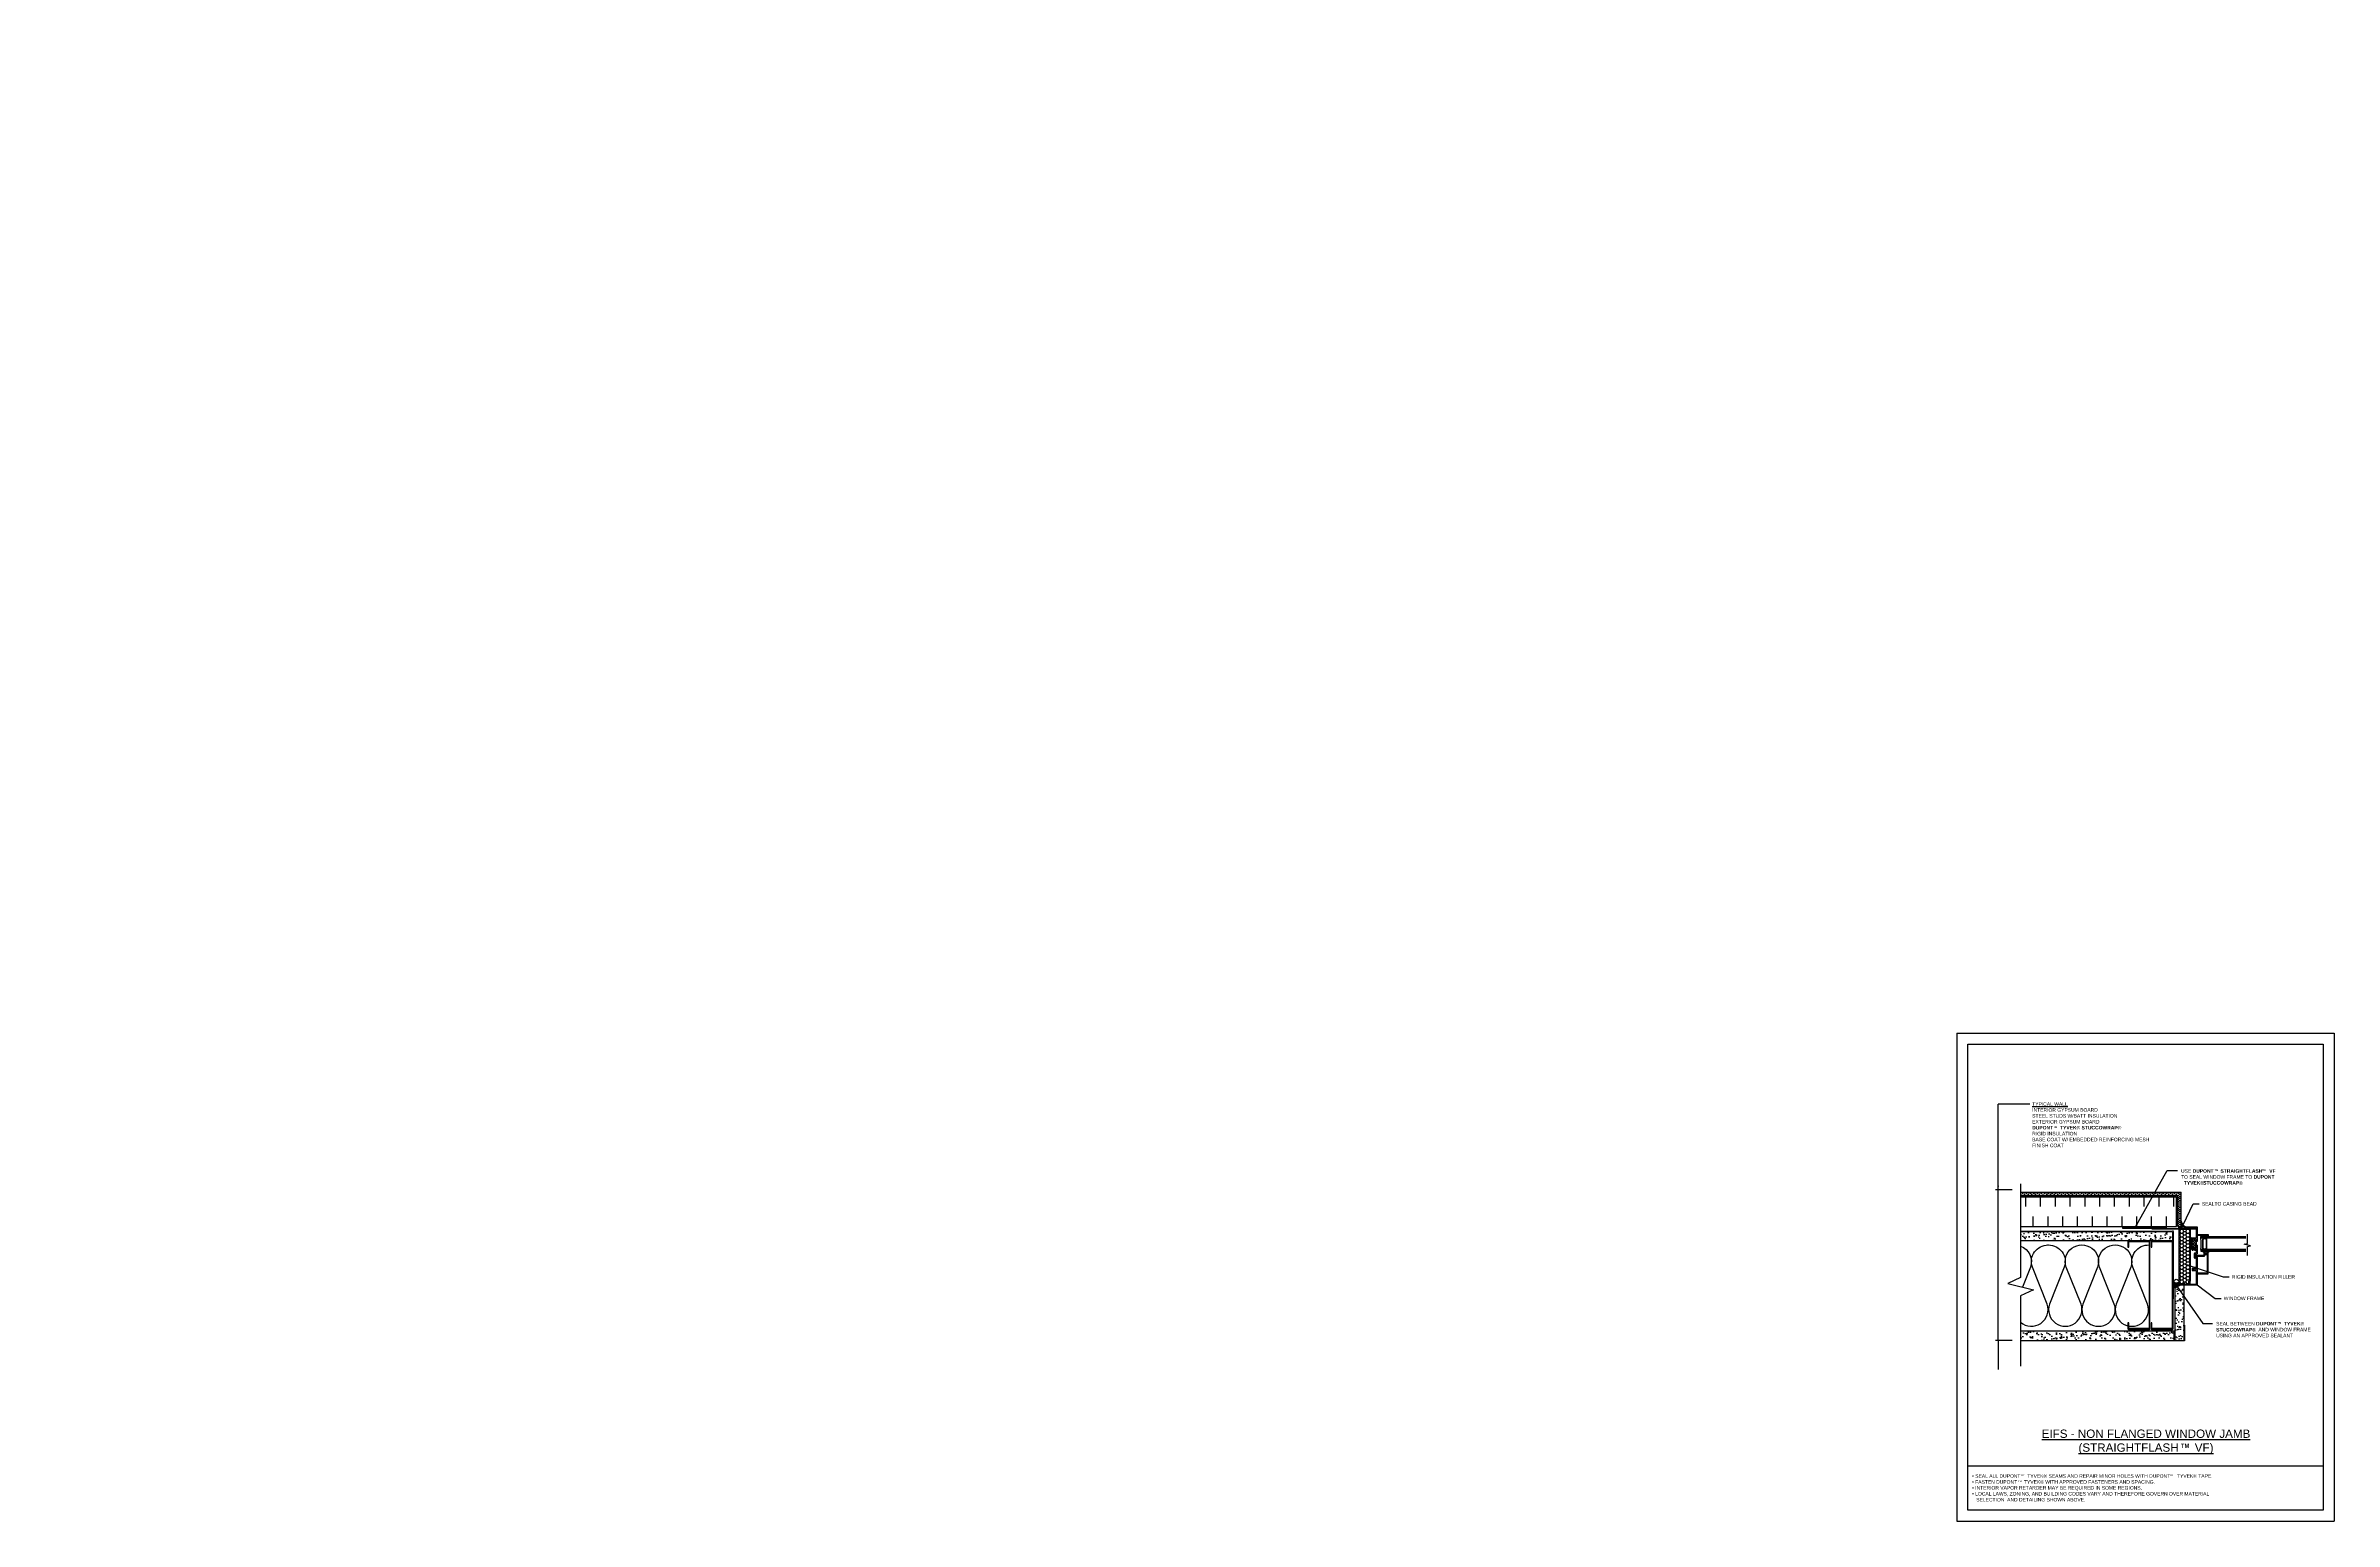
# Model space of a CAD drawing. Extents: x -129 to 26, y 0 to 100.
import ezdxf

# ---------------------------------------------------------------- set-up
doc = ezdxf.new("R2010")
doc.units = 0
doc.header["$LTSCALE"] = 1.5
doc.header["$MEASUREMENT"] = 0
doc.linetypes.add('DASHED', pattern=[0.75, 0.5, -0.25])
doc.layers.get('0').update_dxf_attribs({"linetype": 'CONTINUOUS'})
doc.layers.get('DEFPOINTS').update_dxf_attribs({"linetype": 'CONTINUOUS'})
for name, color, linetype in [('A-ANNO-TXT0', 252, 'CONTINUOUS'), ('A-GYP_BOARD', 252, 'CONTINUOUS'), ('A-INSULATION', 167, 'CONTINUOUS'), ('A-METAL_STUD', 252, 'CONTINUOUS'), ('A-SEALANT', 252, 'CONTINUOUS'), ('A-WINDOW_FRAME', 252, 'CONTINUOUS'), ('CLADDING', 252, 'CONTINUOUS'), ('INSULATION', 40, 'CONTINUOUS'), ('R-SWTS-DET3', 252, 'CONTINUOUS'), ('RIGID_INSULATION', 191, 'CONTINUOUS'), ('ROOFING', 7, 'CONTINUOUS'), ('STRUCTURE', 252, 'CONTINUOUS'), ('TEXT', 7, 'CONTINUOUS'), ('TYVEK', 160, 'DASHED'), ('W', 7, 'CONTINUOUS')]:
    doc.layers.add(name, color=color, linetype=linetype)
doc.styles.add('DETAILS', font='sanss___.ttf', dxfattribs={"height": 1})
doc.dimstyles.new('TYVEKDETAILS', dxfattribs={"dimscale": 6, "dimtxt": 1.5, "dimasz": 0.1, "dimexe": 0.75, "dimexo": 0.75, "dimgap": 0.75, "dimtad": 0, "dimtih": 1, "dimtoh": 1, "dimdec": 4, "dimzin": 0, "dimtxsty": 'DETAILS', "dimcen": 0.0625, "dimazin": 3, "dimtfac": 1, "dimtdec": 4, "dimtofl": 0, "dimtmove": 0, "dimatfit": 3, "dimtolj": 1, "dimtzin": 0})

# ---------------------------------------------------------------- blocks, each defined once
blk = doc.blocks.new('*X1')
at = {"color": 0}
for p, q in [((0.85, 1.03), (1.19, 1.36)), ((0.85, 1.21), (0.89, 1.24)), ((1.14, 0.8), (0.86, 1.09)), ((0.88, 1.41), (0.9, 1.43)), ((1.19, 1.11), (0.88, 1.42)), ((1.14, 0.98), (0.88, 1.24)), ((0.88, 0.88), (1.19, 1.19)), ((0.96, 0.8), (0.88, 0.89)), ((0.92, 1.28), (1.08, 1.43)), ((0.98, 0.8), (1.14, 0.96)), ((1.18, 1.3), (1.04, 1.43)), ((1.16, 0.8), (1.19, 0.83)), ((1.17, 0.99), (1.19, 1.01))]:
    blk.add_line(p, q, dxfattribs=at)

msp = doc.modelspace()

# ---------------------------------------------------------------- hatches: boundary and pattern name
at = {"layer": 'A-ANNO-TXT0', "linetype": 'CONTINUOUS'}
h = msp.add_hatch(dxfattribs=at)
h.set_pattern_fill('AR-SAND', color=256, scale=0.25, style=0)
h.set_pattern_definition([(37.5, (13.90563, -5.4488), (-0.0157483, 0.481706), [0, -0.38, 0, -0.425, 0, -0.40625]), (7.5, (13.9056, -5.4488), (0.442444, 0.705537), [0, -0.205, 0, -0.3425, 0, -0.13125]), (327.5, (13.59813, -5.4488), (0.7785355, 0.001415), [0, -0.125, 0, -0.45, 0, -0.5875]), (317.5, (13.5981, -5.4488), (0.751532, 0.219419), [0, -0.0625, 0, -0.295, 0, -0.3375])])
h.paths.add_polyline_path([(14.57, 19.6), (4.3, 19.6), (4.3, 18.97), (14.57, 18.97)])
h.paths.add_polyline_path([(14.69, 12.85), (4.3, 12.85), (4.3, 12.22), (14.69, 12.22)])
h = msp.add_hatch(dxfattribs=at)
h.set_pattern_fill('AR-SAND', color=256, scale=0.25, style=0)
h.paths.add_polyline_path([(14.73, 12.22), (15.35, 12.22), (15.35, 13.25), (15.35, 15.98), (15.15, 15.98), (14.73, 15.76)])
at = {"layer": 'A-INSULATION', "linetype": 'CONTINUOUS'}
h = msp.add_hatch(dxfattribs=at)
h.set_pattern_fill('HONEY', color=256, scale=1.125, style=0)
h.set_pattern_definition([(0, (0.15011, 1.0894), (0.2109375, 0.1217848), [0.140625, -0.28125]), (120, (0.15011, 1.0894), (-0.2109375, 0.1217848), [0.140625, -0.28125]), (60, (0.15011, 1.0894), (5e-10, 0.24356964), [-0.28125, 0.140625])])
h.paths.add_polyline_path([(14.99, 16.04), (15.15, 16.04), (15.38, 16.1), (15.38, 16.04), (15.67, 16.04), (15.67, 16.24), (15.78, 16.24), (15.78, 19.72), (14.99, 19.72)])
at = {"layer": 'A-SEALANT', "linetype": 'CONTINUOUS'}
h = msp.add_hatch(color=7, dxfattribs=at)
edge = h.paths.add_edge_path()
edge.add_line((15.13, 15.98), (14.99, 15.98))
edge.add_line((14.99, 15.98), (14.99, 16.09))
edge.add_line((14.99, 16.09), (14.99, 16.16))
edge.add_arc((14.83, 16.16), 0.16, 341.8635, 356.9203, ccw=False)
edge.add_ellipse((14.83, 16.17), major_axis=(0, 0.19), ratio=0.839909, start_angle=90, end_angle=270, ccw=False)
edge.add_arc((14.83, 16.16), 0.16, 183.0797, 198.1365, ccw=False)
edge.add_line((14.67, 16.16), (14.67, 15.74))
edge.add_arc((15.19, 15.32), 0.665, 94.7467, 140.8908, ccw=False)
at = {"layer": 'CLADDING'}
h = msp.add_hatch(dxfattribs=at)
h.set_pattern_fill('DOTS', color=256, scale=2, angle=90, style=0)
h.set_pattern_definition([(90, (14.94541, -5.60123), (-0.125, 0.0625), [0, -0.125])])
h.paths.add_polyline_path([(4.3, 22.25), (15.16, 22.25), (15.16, 19.93), (14.94, 19.93), (14.94, 22.03), (4.3, 22.03)])
at = {"layer": 'TEXT'}
msp.add_hatch(color=256, dxfattribs=at).paths.add_polyline_path([(15.16, 19.94), (15.16, 19.91), (15.5, 19.91, -0.27924), (15.16, 20.29)])
at = {"layer": 'TYVEK', "linetype": 'CONTINUOUS'}
h = msp.add_hatch(dxfattribs=at)
h.set_pattern_fill('ANSI31,_I', color=23, scale=2, angle=45, style=2)
h.set_pattern_definition([(90, (-24.3173, 46.78484), (-0.25, 6e-17), [])])
h.paths.add_polyline_path([(-50.74, 95.52), (-50.62, 95.59, 0.399352), (-50.54, 95.56, 0.462874), (-50.46, 95.67, 0.383159), (-50.59, 95.69, -0.346928), (-50.75, 95.8, -0.34771), (-50.6, 96.05, -0.38336), (-50.33, 95.99), (-50.45, 95.92, 0.306004), (-50.57, 95.94, -0.000531), (-50.57, 95.94, 0.499574), (-50.62, 95.84, 0.316997), (-50.55, 95.82, -0.38484), (-50.32, 95.74, -0.35133), (-50.45, 95.47, -0.082009), (-50.52, 95.44, -0.432583)], flags=16)
h.paths.add_polyline_path([(-50.76, 96.31), (-50.76, 97.31), (-51.08, 97.12), (-51.08, 97.37), (-50.11, 97.93), (-50.11, 97.68), (-50.43, 97.5), (-50.43, 96.5)], flags=16)
h.paths.add_polyline_path([(-50.31, 95.88), (-50.31, 96.01), (-50.2, 96.07), (-50.2, 96.27), (-50.07, 96.35), (-50.07, 96.15), (-49.97, 96.21), (-49.97, 96.07), (-50.07, 96.01), (-50.07, 95.86, 0.436157), (-50.03, 95.84), (-49.97, 95.88), (-49.97, 95.76), (-50.05, 95.71, -0.634881), (-50.2, 95.81), (-50.2, 95.93)], flags=16)
edge = h.paths.add_edge_path(flags=16)
edge.add_line((-51.08, 97.75), (-51.1, 97.77))
edge.add_spline(control_points=[(-51.1, 97.77), (-51.22, 97.71), (-51.34, 97.64), (-51.51, 97.55), (-51.57, 97.53), (-51.62, 97.51)], knot_values=[0.281052, 0.281052, 0.281052, 0.281052, 0.486409, 0.486409, 0.582124, 0.582124, 0.582124, 0.582124], degree=3, periodic=0)
edge.add_line((-51.62, 97.51), (-51.61, 97.48))
edge.add_spline(control_points=[(-51.61, 97.48), (-51.54, 97.51), (-51.37, 97.59), (-51.19, 97.69), (-51.08, 97.75)], knot_values=[0.56212, 0.56212, 0.56212, 0.56212, 0.795518, 1.164247, 1.164247, 1.164247, 1.164247], degree=3, periodic=0)
h.paths.add_polyline_path([(-51.93, 97.49), (-51.93, 97.92), (-51.79, 98.04, -0.63901), (-51.71, 98.01), (-51.71, 97.56, -0.382353), (-51.75, 97.51)], flags=16)
edge = h.paths.add_edge_path(flags=16)
edge.add_spline(control_points=[(-50.06, 98.78), (-50.04, 98.73), (-50.01, 98.62), (-50.11, 98.46), (-50.25, 98.31), (-50.45, 98.12), (-50.75, 97.93), (-50.97, 97.81), (-51.08, 97.75)], knot_values=[0, 0, 0, 0, 0.142813, 0.335947, 0.503394, 0.783377, 1.169237, 1.548688, 1.548688, 1.548688, 1.548688], degree=3, periodic=0)
edge.add_line((-51.08, 97.75), (-51.1, 97.77))
edge.add_spline(control_points=[(-51.1, 97.77), (-50.88, 97.89), (-50.67, 98.01), (-50.39, 98.22), (-50.3, 98.3), (-50.18, 98.42), (-50.14, 98.48), (-50.07, 98.58), (-50.06, 98.63), (-50.07, 98.71), (-50.08, 98.73), (-50.08, 98.76)], knot_values=[0.000251, 0.000251, 0.000251, 0.000251, 0.36813, 0.36813, 0.535334, 0.535334, 0.640047, 0.640047, 0.727343, 0.727343, 0.770536, 0.770536, 0.770536, 0.770536], degree=3, periodic=0)
edge.add_spline(control_points=[(-50.08, 98.76), (-50.1, 98.78), (-50.12, 98.8), (-50.2, 98.85), (-50.31, 98.84), (-50.49, 98.83), (-50.57, 98.81), (-50.8, 98.73), (-50.94, 98.65), (-51.08, 98.57)], knot_values=[0, 0, 0, 0, 0.042021, 0.042021, 0.180111, 0.180111, 0.318202, 0.318202, 0.556048, 0.556048, 0.556048, 0.556048], degree=3, periodic=0)
edge.add_spline(control_points=[(-52.08, 97.59), (-52.08, 97.67), (-52.08, 97.74), (-52.03, 97.86), (-51.98, 97.92), (-51.83, 98.05), (-51.74, 98.12), (-51.56, 98.26), (-51.47, 98.32), (-51.28, 98.45), (-51.18, 98.51), (-51.08, 98.57)], knot_values=[0.001205, 0.001205, 0.001205, 0.001205, 0.114856, 0.114856, 0.229711, 0.229711, 0.398491, 0.398491, 0.567271, 0.567271, 0.747926, 0.747926, 0.747926, 0.747926], degree=3, periodic=0)
edge.add_spline(control_points=[(-51.08, 98.57), (-50.94, 98.65), (-50.8, 98.73), (-50.57, 98.81), (-50.49, 98.83), (-50.31, 98.84), (-50.2, 98.85), (-50.12, 98.8), (-50.1, 98.78), (-50.08, 98.76)], knot_values=[0, 0, 0, 0, 0.237846, 0.237846, 0.375936, 0.375936, 0.514027, 0.514027, 0.556048, 0.556048, 0.556048, 0.556048], degree=3, periodic=0)
edge.add_line((-50.08, 98.76), (-50.06, 98.78))
h.paths.add_polyline_path([(-51.9, 97.53), (-51.9, 97.91), (-51.77, 98.02, -0.63901), (-51.74, 98.01), (-51.74, 97.54)], flags=0)
h.paths.add_polyline_path([(-49.93, 95.92), (-49.93, 96.23), (-49.81, 96.3), (-49.81, 96.02, 0.459826), (-49.69, 96.07), (-49.69, 96.37), (-49.57, 96.44), (-49.57, 95.98), (-49.69, 95.92), (-49.69, 95.97, -0.695971)], flags=16)
h.paths.add_polyline_path([(-50, 96.35), (-49.88, 96.82), (-50.22, 97.48), (-49.96, 97.63), (-49.76, 97.26), (-49.61, 97.83), (-49.35, 97.98), (-49.74, 96.5)], flags=16)
h.paths.add_polyline_path([(-51.3, 97.7), (-51.3, 98.4), (-51.16, 98.49, -0.588096), (-51.08, 98.45), (-51.08, 98.04, -0.275801), (-51.11, 98), (-51.27, 97.91), (-51.27, 97.72)], flags=16)
h.paths.add_polyline_path([(-49.53, 96.28, -0.25764), (-49.37, 96.57, -0.435127), (-49.1, 96.54), (-49.24, 96.46, 0.360236), (-49.36, 96.45, 0.308439), (-49.39, 96.31, 0.399352), (-49.31, 96.28, 0.348023), (-49.21, 96.4), (-49.07, 96.48, -0.291413), (-49.23, 96.19, -0.082009), (-49.29, 96.16, -0.51314)], flags=16)
h.paths.add_polyline_path([(-51.27, 97.95), (-51.27, 98.38), (-51.14, 98.46, -0.588096), (-51.11, 98.45), (-51.11, 98.03)], flags=0)
h.paths.add_polyline_path([(-51.02, 97.93), (-51.02, 98.54, -0.2734), (-51, 98.58), (-50.87, 98.65, -0.570599), (-50.8, 98.61), (-50.8, 98, -0.270913), (-50.83, 97.96), (-50.95, 97.89, -0.573672)], flags=16)
h.paths.add_polyline_path([(-50.99, 97.93), (-50.99, 98.55), (-50.86, 98.62, -0.570599), (-50.83, 98.61), (-50.83, 97.99), (-50.97, 97.92, -0.573672)], flags=0)
h.paths.add_polyline_path([(-50.74, 98.01), (-50.74, 98.72), (-50.71, 98.73), (-50.55, 98.27), (-50.55, 98.78), (-50.52, 98.79), (-50.52, 98.16), (-50.55, 98.14), (-50.71, 98.62), (-50.71, 98.03)], flags=16)
h.paths.add_polyline_path([(-48.77, 96.72, 0.360236), (-48.89, 96.71, 0.308439), (-48.92, 96.57, 0.399352), (-48.85, 96.54, 0.348023), (-48.74, 96.66), (-48.59, 96.75, -0.103646), (-48.61, 96.81)], flags=16)
h.paths.add_polyline_path([(-50.36, 98.29), (-50.36, 98.77), (-50.46, 98.77), (-50.46, 98.8), (-50.24, 98.81), (-50.24, 98.78), (-50.33, 98.77), (-50.33, 98.32)], flags=16)
h.paths.add_polyline_path([(-49.03, 97.31), (-49.3, 98.01), (-49.03, 98.16), (-48.86, 97.72), (-48.69, 98.36), (-48.43, 98.51), (-48.7, 97.5)], flags=16)
edge = h.paths.add_edge_path(flags=16)
edge.add_ellipse((-49.87, 98.44), major_axis=(0.104, 0.093), ratio=0.903174, start_angle=0, end_angle=213.8665, ccw=False)
edge.add_ellipse((-49.87, 98.44), major_axis=(0.104, 0.093), ratio=0.903174, start_angle=213.8665, end_angle=360, ccw=False)
edge = h.paths.add_edge_path(flags=16)
edge.add_spline(control_points=[(-49.91, 98.52), (-49.88, 98.54), (-49.82, 98.58), (-49.81, 98.46), (-49.87, 98.43), (-49.91, 98.42)], knot_values=[0, 0, 0, 0, 0.213104, 0.355185, 0.650392, 0.650392, 0.650392, 0.650392], degree=3, periodic=0)
edge.add_line((-49.91, 98.42), (-49.91, 98.52))
h.paths.add_polyline_path([(-48.48, 96.84, -0.026409), (-48.48, 96.85, 0.051704)], flags=16)
h.paths.add_polyline_path([(-48.09, 96.85), (-48.14, 97.47), (-48.01, 97.55), (-47.99, 97.06), (-47.92, 97.6), (-47.8, 97.67), (-47.73, 97.21), (-47.71, 97.72), (-47.58, 97.8), (-47.62, 97.12), (-47.79, 97.02), (-47.86, 97.33), (-47.93, 96.94)], flags=16)
h.paths.add_polyline_path([(-49.94, 99.05, -0.345825), (-49.76, 99.35, -0.546252), (-49.58, 99.25, -0.353716), (-49.76, 98.95, -0.556012)], flags=16)
h.paths.add_polyline_path([(-49.81, 99.13, -0.345825), (-49.76, 99.21, -0.546252), (-49.72, 99.18, -0.353716), (-49.76, 99.11, -0.556012)], flags=0)
edge = h.paths.add_edge_path(flags=16)
edge.add_spline(control_points=[(-47.66, 98.38), (-47.67, 98.3), (-47.68, 98.09), (-47.95, 97.86), (-48.3, 97.85), (-48.37, 98), (-48.39, 98.05)], knot_values=[0, 0, 0, 0, 0.233175, 0.629766, 0.945062, 1.098191, 1.098191, 1.098191, 1.098191], degree=3, periodic=0)
edge.add_spline(control_points=[(-48.39, 98.05), (-48.41, 98.14), (-48.43, 98.29), (-48.37, 98.54), (-48.17, 98.7), (-47.95, 98.74), (-47.7, 98.72), (-47.67, 98.56), (-47.66, 98.47)], knot_values=[0, 0, 0, 0, 0.259119, 0.464776, 0.751758, 0.959659, 1.159853, 1.392957, 1.392957, 1.392957, 1.392957], degree=3, periodic=0)
edge.add_line((-47.66, 98.47), (-48.18, 98.17))
edge.add_arc((-48.06, 98.21), 0.126, 194.6731, 367.7023)
edge.add_line((-47.93, 98.22), (-47.66, 98.38))
h.paths.add_polyline_path([(-47.55, 97.16), (-47.55, 97.61), (-47.41, 97.69), (-47.41, 97.66, -0.318825), (-47.21, 97.75), (-47.24, 97.61, 0.403544), (-47.41, 97.5), (-47.41, 97.24)], flags=16)
edge = h.paths.add_edge_path(flags=0)
edge.add_spline(control_points=[(-48.22, 98.34), (-48.24, 98.35), (-48.24, 98.37), (-48.24, 98.43), (-48.21, 98.48), (-48.15, 98.53), (-48.07, 98.57), (-47.96, 98.59), (-47.89, 98.58), (-47.89, 98.52)], knot_values=[0.169335, 0.169335, 0.169335, 0.169335, 0.236034, 0.236034, 0.350719, 0.350719, 0.465405, 0.465405, 0.543701, 0.543701, 0.543701, 0.543701], degree=3, periodic=0)
edge.add_line((-47.89, 98.52), (-48.22, 98.34))
h.paths.add_polyline_path([(-56.14, 86.93, -0.353716), (-56.32, 86.63, -0.556012), (-56.5, 86.73, -0.345825), (-56.32, 87.03, -0.546252)], flags=16)
h.paths.add_polyline_path([(-56.28, 86.86, -0.353716), (-56.32, 86.79, -0.556012), (-56.37, 86.81, -0.345825), (-56.32, 86.89, -0.546252)], flags=0)
h.paths.add_polyline_path([(-47.14, 97.66, -0.10923), (-46.94, 97.79, 0.190542), (-46.95, 97.84, 0.353187), (-47, 97.84, 0.269), (-47.06, 97.78), (-47.18, 97.71, -0.110247), (-47.13, 97.85, -0.23867), (-46.95, 97.93, -0.433792), (-46.82, 97.79), (-46.82, 97.58), (-46.94, 97.51), (-46.94, 97.54, -0.405813), (-47.12, 97.47, -0.482487)], flags=16)
h.paths.add_polyline_path([(-47.55, 98.16), (-47.55, 99.42), (-47.28, 99.57), (-47.28, 98.75), (-46.95, 99.36), (-46.68, 99.52), (-47.01, 98.9), (-46.68, 98.66), (-46.95, 98.51), (-47.28, 98.75), (-47.28, 98.32)], flags=16)
h.paths.add_polyline_path([(-47.06, 97.6, -0.303877), (-47.04, 97.65, -0.108109), (-46.95, 97.7, -0.000944), (-46.95, 97.62, -0.271128), (-47.01, 97.56, -0.43828)], flags=0)
h.paths.add_polyline_path([(-46.78, 97.43), (-46.78, 97.6), (-46.78, 97.74), (-46.78, 98.06), (-46.66, 98.12), (-46.66, 98.09, -0.220021), (-46.58, 98.17, -0.538426), (-46.34, 98.04, -0.212748), (-46.46, 97.79, -0.089238), (-46.57, 97.72, -0.151053), (-46.66, 97.71), (-46.66, 97.5)], flags=16)
h.paths.add_polyline_path([(-46.64, 97.9, -0.036637), (-46.64, 97.92, 0.087797)], flags=0)
h.paths.add_polyline_path([(-46.48, 97.98, 0.047006), (-46.48, 97.99, -0.020256)], flags=0)
edge = h.paths.add_edge_path(flags=16)
edge.add_ellipse((-46.26, 97.62), major_axis=(0.104, 0.093), ratio=0.903174, start_angle=0, end_angle=213.8665, ccw=False)
edge.add_ellipse((-46.26, 97.62), major_axis=(0.104, 0.093), ratio=0.903174, start_angle=213.8665, end_angle=360, ccw=False)
edge = h.paths.add_edge_path(flags=16)
edge.add_spline(control_points=[(-46.3, 97.69), (-46.27, 97.71), (-46.22, 97.75), (-46.2, 97.63), (-46.26, 97.6), (-46.3, 97.59)], knot_values=[0, 0, 0, 0, 0.085242, 0.142074, 0.260157, 0.260157, 0.260157, 0.260157], degree=3, periodic=0)
edge.add_line((-46.3, 97.59), (-46.3, 97.69))
edge = h.paths.add_edge_path(flags=16)
edge.add_ellipse((-46.49, 99.63), major_axis=(0.104, 0.093), ratio=0.903174, start_angle=0, end_angle=213.8665, ccw=False)
edge.add_ellipse((-46.49, 99.63), major_axis=(0.104, 0.093), ratio=0.903174, start_angle=213.8665, end_angle=360, ccw=False)
edge = h.paths.add_edge_path(flags=16)
edge.add_spline(control_points=[(-46.53, 99.7), (-46.49, 99.72), (-46.44, 99.76), (-46.43, 99.64), (-46.49, 99.62), (-46.53, 99.6)], knot_values=[0, 0, 0, 0, 0.085242, 0.142074, 0.260157, 0.260157, 0.260157, 0.260157], degree=3, periodic=0)
edge.add_line((-46.53, 99.6), (-46.53, 99.7))
h = msp.add_hatch(dxfattribs=at)
h.set_pattern_fill('ANSI31,_I', color=23, scale=2, angle=45, style=2)
h.set_pattern_definition([(90, (-76.88625, 43.862), (-0.25, 6e-17), [])])
h.paths.add_polyline_path([(-103.31, 92.6), (-103.19, 92.67, 0.399352), (-103.11, 92.64, 0.462874), (-103.03, 92.75, 0.383159), (-103.16, 92.77, -0.346928), (-103.32, 92.88, -0.34771), (-103.17, 93.13, -0.38336), (-102.9, 93.07), (-103.02, 93, 0.306004), (-103.14, 93.02, -0.000531), (-103.14, 93.02, 0.499574), (-103.19, 92.92, 0.316997), (-103.12, 92.89, -0.38484), (-102.89, 92.81, -0.35133), (-103.02, 92.55, -0.082009), (-103.09, 92.52, -0.432583)], flags=16)
h.paths.add_polyline_path([(-103.33, 93.39), (-103.33, 94.39), (-103.65, 94.2), (-103.65, 94.45), (-102.68, 95.01), (-102.68, 94.76), (-103, 94.57), (-103, 93.57)], flags=16)
h.paths.add_polyline_path([(-102.87, 92.95), (-102.87, 93.09), (-102.77, 93.15), (-102.77, 93.35), (-102.64, 93.43), (-102.64, 93.23), (-102.54, 93.28), (-102.54, 93.15), (-102.64, 93.09), (-102.64, 92.94, 0.436157), (-102.6, 92.92), (-102.54, 92.95), (-102.54, 92.83), (-102.62, 92.79, -0.634881), (-102.77, 92.89), (-102.77, 93.01)], flags=16)
edge = h.paths.add_edge_path(flags=16)
edge.add_line((-103.65, 94.82), (-103.67, 94.85))
edge.add_spline(control_points=[(-103.67, 94.85), (-103.79, 94.79), (-103.91, 94.72), (-104.08, 94.63), (-104.13, 94.61), (-104.19, 94.59)], knot_values=[0.281052, 0.281052, 0.281052, 0.281052, 0.486409, 0.486409, 0.582124, 0.582124, 0.582124, 0.582124], degree=3, periodic=0)
edge.add_line((-104.19, 94.59), (-104.18, 94.56))
edge.add_spline(control_points=[(-104.18, 94.56), (-104.11, 94.58), (-103.94, 94.67), (-103.76, 94.76), (-103.65, 94.82)], knot_values=[0.56212, 0.56212, 0.56212, 0.56212, 0.795518, 1.164247, 1.164247, 1.164247, 1.164247], degree=3, periodic=0)
h.paths.add_polyline_path([(-104.5, 94.57), (-104.5, 95), (-104.35, 95.12, -0.63901), (-104.28, 95.08), (-104.28, 94.63, -0.382353), (-104.32, 94.59)], flags=16)
edge = h.paths.add_edge_path(flags=16)
edge.add_spline(control_points=[(-102.62, 95.85), (-102.61, 95.81), (-102.58, 95.7), (-102.68, 95.54), (-102.82, 95.38), (-103.02, 95.19), (-103.32, 95.01), (-103.54, 94.89), (-103.65, 94.82)], knot_values=[0, 0, 0, 0, 0.142813, 0.335947, 0.503394, 0.783377, 1.169237, 1.548688, 1.548688, 1.548688, 1.548688], degree=3, periodic=0)
edge.add_line((-103.65, 94.82), (-103.67, 94.85))
edge.add_spline(control_points=[(-103.67, 94.85), (-103.45, 94.97), (-103.23, 95.08), (-102.96, 95.3), (-102.87, 95.37), (-102.75, 95.5), (-102.71, 95.55), (-102.64, 95.66), (-102.63, 95.71), (-102.64, 95.78), (-102.64, 95.81), (-102.65, 95.84)], knot_values=[0.000251, 0.000251, 0.000251, 0.000251, 0.36813, 0.36813, 0.535334, 0.535334, 0.640047, 0.640047, 0.727343, 0.727343, 0.770536, 0.770536, 0.770536, 0.770536], degree=3, periodic=0)
edge.add_spline(control_points=[(-102.65, 95.84), (-102.67, 95.86), (-102.69, 95.88), (-102.77, 95.93), (-102.87, 95.92), (-103.05, 95.91), (-103.14, 95.89), (-103.37, 95.81), (-103.51, 95.73), (-103.64, 95.65)], knot_values=[0, 0, 0, 0, 0.042021, 0.042021, 0.180111, 0.180111, 0.318202, 0.318202, 0.556048, 0.556048, 0.556048, 0.556048], degree=3, periodic=0)
edge.add_spline(control_points=[(-104.65, 94.67), (-104.65, 94.75), (-104.65, 94.82), (-104.59, 94.94), (-104.54, 95), (-104.4, 95.13), (-104.31, 95.2), (-104.13, 95.33), (-104.04, 95.4), (-103.85, 95.52), (-103.75, 95.59), (-103.64, 95.65)], knot_values=[0.001205, 0.001205, 0.001205, 0.001205, 0.114856, 0.114856, 0.229711, 0.229711, 0.398491, 0.398491, 0.567271, 0.567271, 0.747926, 0.747926, 0.747926, 0.747926], degree=3, periodic=0)
edge.add_spline(control_points=[(-103.64, 95.65), (-103.51, 95.73), (-103.37, 95.81), (-103.14, 95.89), (-103.05, 95.91), (-102.87, 95.92), (-102.77, 95.93), (-102.69, 95.88), (-102.67, 95.86), (-102.65, 95.84)], knot_values=[0, 0, 0, 0, 0.237846, 0.237846, 0.375936, 0.375936, 0.514027, 0.514027, 0.556048, 0.556048, 0.556048, 0.556048], degree=3, periodic=0)
edge.add_line((-102.65, 95.84), (-102.62, 95.85))
h.paths.add_polyline_path([(-104.46, 94.6), (-104.46, 94.98), (-104.33, 95.09, -0.63901), (-104.31, 95.08), (-104.31, 94.62)], flags=0)
h.paths.add_polyline_path([(-102.5, 93), (-102.5, 93.31), (-102.38, 93.38), (-102.38, 93.09, 0.459826), (-102.26, 93.14), (-102.26, 93.45), (-102.14, 93.52), (-102.14, 93.06), (-102.26, 92.99), (-102.26, 93.05, -0.695971)], flags=16)
h.paths.add_polyline_path([(-102.57, 93.43), (-102.45, 93.89), (-102.79, 94.55), (-102.52, 94.71), (-102.33, 94.33), (-102.18, 94.9), (-101.92, 95.05), (-102.31, 93.58)], flags=16)
h.paths.add_polyline_path([(-103.87, 94.78), (-103.87, 95.47), (-103.72, 95.56, -0.588096), (-103.65, 95.52), (-103.65, 95.12, -0.275801), (-103.68, 95.08), (-103.84, 94.99), (-103.84, 94.79)], flags=16)
h.paths.add_polyline_path([(-102.1, 93.36, -0.25764), (-101.94, 93.65, -0.435127), (-101.67, 93.62), (-101.81, 93.54, 0.360236), (-101.93, 93.52, 0.308439), (-101.96, 93.39, 0.399352), (-101.88, 93.36, 0.348023), (-101.78, 93.48), (-101.64, 93.56, -0.291413), (-101.79, 93.27, -0.082009), (-101.86, 93.24, -0.51314)], flags=16)
h.paths.add_polyline_path([(-103.84, 95.03), (-103.84, 95.46), (-103.71, 95.54, -0.588096), (-103.68, 95.52), (-103.68, 95.11)], flags=0)
h.paths.add_polyline_path([(-103.59, 95.01), (-103.59, 95.62, -0.2734), (-103.57, 95.66), (-103.44, 95.73, -0.570599), (-103.37, 95.69), (-103.37, 95.08, -0.270913), (-103.4, 95.04), (-103.52, 94.97, -0.573672)], flags=16)
h.paths.add_polyline_path([(-103.56, 95.01), (-103.56, 95.63), (-103.43, 95.7, -0.570599), (-103.4, 95.69), (-103.4, 95.07), (-103.54, 95, -0.573672)], flags=0)
h.paths.add_polyline_path([(-103.31, 95.09), (-103.31, 95.8), (-103.28, 95.81), (-103.12, 95.34), (-103.12, 95.86), (-103.09, 95.87), (-103.09, 95.23), (-103.12, 95.21), (-103.28, 95.7), (-103.28, 95.11)], flags=16)
h.paths.add_polyline_path([(-101.34, 93.8, 0.360236), (-101.46, 93.78, 0.308439), (-101.49, 93.65, 0.399352), (-101.41, 93.62, 0.348023), (-101.31, 93.74), (-101.16, 93.83, -0.103646), (-101.18, 93.89)], flags=16)
h.paths.add_polyline_path([(-102.93, 95.37), (-102.93, 95.85), (-103.03, 95.85), (-103.03, 95.88), (-102.81, 95.89), (-102.81, 95.85), (-102.9, 95.85), (-102.9, 95.4)], flags=16)
h.paths.add_polyline_path([(-101.6, 94.39), (-101.87, 95.09), (-101.6, 95.24), (-101.43, 94.8), (-101.26, 95.43), (-101, 95.59), (-101.27, 94.57)], flags=16)
edge = h.paths.add_edge_path(flags=16)
edge.add_ellipse((-102.44, 95.52), major_axis=(0.104, 0.093), ratio=0.903174, start_angle=0, end_angle=213.8665, ccw=False)
edge.add_ellipse((-102.44, 95.52), major_axis=(0.104, 0.093), ratio=0.903174, start_angle=213.8665, end_angle=360, ccw=False)
edge = h.paths.add_edge_path(flags=16)
edge.add_spline(control_points=[(-102.48, 95.6), (-102.45, 95.62), (-102.39, 95.66), (-102.38, 95.54), (-102.44, 95.51), (-102.48, 95.49)], knot_values=[0, 0, 0, 0, 0.213104, 0.355185, 0.650392, 0.650392, 0.650392, 0.650392], degree=3, periodic=0)
edge.add_line((-102.48, 95.49), (-102.48, 95.6))
h.paths.add_polyline_path([(-101.05, 93.92, -0.026409), (-101.05, 93.93, 0.051704)], flags=16)
h.paths.add_polyline_path([(-100.66, 93.92), (-100.71, 94.55), (-100.57, 94.63), (-100.55, 94.14), (-100.49, 94.68), (-100.37, 94.75), (-100.3, 94.29), (-100.28, 94.8), (-100.14, 94.87), (-100.19, 94.19), (-100.36, 94.1), (-100.43, 94.41), (-100.49, 94.02)], flags=16)
h.paths.add_polyline_path([(-102.51, 96.13, -0.345825), (-102.33, 96.43, -0.546252), (-102.15, 96.33, -0.353716), (-102.33, 96.03, -0.556012)], flags=16)
h.paths.add_polyline_path([(-102.38, 96.21, -0.345825), (-102.33, 96.28, -0.546252), (-102.29, 96.26, -0.353716), (-102.33, 96.18, -0.556012)], flags=0)
edge = h.paths.add_edge_path(flags=16)
edge.add_spline(control_points=[(-100.23, 95.46), (-100.23, 95.38), (-100.25, 95.16), (-100.52, 94.94), (-100.87, 94.93), (-100.94, 95.08), (-100.96, 95.13)], knot_values=[0, 0, 0, 0, 0.233175, 0.629766, 0.945062, 1.098191, 1.098191, 1.098191, 1.098191], degree=3, periodic=0)
edge.add_spline(control_points=[(-100.96, 95.13), (-100.98, 95.21), (-101, 95.37), (-100.94, 95.62), (-100.74, 95.78), (-100.52, 95.82), (-100.27, 95.8), (-100.24, 95.64), (-100.23, 95.55)], knot_values=[0, 0, 0, 0, 0.259119, 0.464776, 0.751758, 0.959659, 1.159853, 1.392957, 1.392957, 1.392957, 1.392957], degree=3, periodic=0)
edge.add_line((-100.23, 95.55), (-100.75, 95.25))
edge.add_arc((-100.62, 95.28), 0.126, 194.6731, 367.7023)
edge.add_line((-100.5, 95.3), (-100.23, 95.46))
h.paths.add_polyline_path([(-100.12, 94.24), (-100.12, 94.69), (-99.98, 94.77), (-99.98, 94.74, -0.318825), (-99.78, 94.83), (-99.81, 94.68, 0.403544), (-99.98, 94.57), (-99.98, 94.31)], flags=16)
edge = h.paths.add_edge_path(flags=0)
edge.add_spline(control_points=[(-100.79, 95.41), (-100.81, 95.43), (-100.81, 95.45), (-100.8, 95.51), (-100.78, 95.55), (-100.72, 95.61), (-100.64, 95.65), (-100.53, 95.66), (-100.46, 95.65), (-100.46, 95.6)], knot_values=[0.169335, 0.169335, 0.169335, 0.169335, 0.236034, 0.236034, 0.350719, 0.350719, 0.465405, 0.465405, 0.543701, 0.543701, 0.543701, 0.543701], degree=3, periodic=0)
edge.add_line((-100.46, 95.6), (-100.79, 95.41))
h.paths.add_polyline_path([(-108.71, 84.01, -0.353716), (-108.88, 83.71, -0.556012), (-109.07, 83.81, -0.345825), (-108.88, 84.11, -0.546252)], flags=16)
h.paths.add_polyline_path([(-108.85, 83.94, -0.353716), (-108.89, 83.87, -0.556012), (-108.94, 83.89, -0.345825), (-108.89, 83.97, -0.546252)], flags=0)
h.paths.add_polyline_path([(-99.71, 94.74, -0.10923), (-99.51, 94.87, 0.190542), (-99.52, 94.92, 0.353187), (-99.57, 94.92, 0.269), (-99.63, 94.86), (-99.75, 94.79, -0.110247), (-99.7, 94.92, -0.23867), (-99.52, 95.01, -0.433792), (-99.39, 94.87), (-99.39, 94.65), (-99.51, 94.59), (-99.51, 94.62, -0.405813), (-99.69, 94.55, -0.482487)], flags=16)
h.paths.add_polyline_path([(-100.12, 95.24), (-100.12, 96.49), (-99.85, 96.65), (-99.85, 95.82), (-99.52, 96.44), (-99.25, 96.6), (-99.58, 95.98), (-99.25, 95.74), (-99.52, 95.58), (-99.85, 95.82), (-99.85, 95.4)], flags=16)
h.paths.add_polyline_path([(-99.63, 94.68, -0.303877), (-99.61, 94.73, -0.108109), (-99.52, 94.78, -0.000944), (-99.52, 94.69, -0.271128), (-99.58, 94.64, -0.43828)], flags=0)
h.paths.add_polyline_path([(-99.35, 94.51), (-99.35, 94.68), (-99.35, 94.82), (-99.35, 95.13), (-99.23, 95.2), (-99.23, 95.16, -0.220021), (-99.15, 95.25, -0.538426), (-98.91, 95.12, -0.212748), (-99.03, 94.86, -0.089238), (-99.14, 94.8, -0.151053), (-99.23, 94.79), (-99.23, 94.58)], flags=16)
h.paths.add_polyline_path([(-99.21, 94.98, -0.036637), (-99.21, 95, 0.087797)], flags=0)
h.paths.add_polyline_path([(-99.05, 95.06, 0.047006), (-99.05, 95.07, -0.020256)], flags=0)
edge = h.paths.add_edge_path(flags=16)
edge.add_ellipse((-98.83, 94.69), major_axis=(0.104, 0.093), ratio=0.903174, start_angle=0, end_angle=213.8665, ccw=False)
edge.add_ellipse((-98.83, 94.69), major_axis=(0.104, 0.093), ratio=0.903174, start_angle=213.8665, end_angle=360, ccw=False)
edge = h.paths.add_edge_path(flags=16)
edge.add_spline(control_points=[(-98.87, 94.77), (-98.84, 94.79), (-98.78, 94.83), (-98.77, 94.71), (-98.83, 94.68), (-98.87, 94.66)], knot_values=[0, 0, 0, 0, 0.085242, 0.142074, 0.260157, 0.260157, 0.260157, 0.260157], degree=3, periodic=0)
edge.add_line((-98.87, 94.66), (-98.87, 94.77))
edge = h.paths.add_edge_path(flags=16)
edge.add_ellipse((-99.06, 96.7), major_axis=(0.104, 0.093), ratio=0.903174, start_angle=0, end_angle=213.8665, ccw=False)
edge.add_ellipse((-99.06, 96.7), major_axis=(0.104, 0.093), ratio=0.903174, start_angle=213.8665, end_angle=360, ccw=False)
edge = h.paths.add_edge_path(flags=16)
edge.add_spline(control_points=[(-99.1, 96.78), (-99.06, 96.8), (-99.01, 96.84), (-99, 96.72), (-99.06, 96.69), (-99.1, 96.67)], knot_values=[0, 0, 0, 0, 0.085242, 0.142074, 0.260157, 0.260157, 0.260157, 0.260157], degree=3, periodic=0)
edge.add_line((-99.1, 96.67), (-99.1, 96.78))
h = msp.add_hatch(dxfattribs=at)
h.set_pattern_fill('ANSI31,_I', color=23, scale=2, angle=45, style=2)
h.set_pattern_definition([(90, (9.43094, 44.21936), (-0.25, 6e-17), [])])
h.paths.add_polyline_path([(-16.99, 92.96), (-16.87, 93.03, 0.399352), (-16.79, 93, 0.462874), (-16.72, 93.11, 0.383159), (-16.85, 93.12, -0.346928), (-17.01, 93.24, -0.34771), (-16.85, 93.49, -0.38336), (-16.58, 93.43), (-16.7, 93.36, 0.306004), (-16.83, 93.38, -0.000531), (-16.83, 93.38, 0.499574), (-16.87, 93.28, 0.316997), (-16.8, 93.25, -0.38484), (-16.57, 93.17, -0.35133), (-16.71, 92.91, -0.082009), (-16.77, 92.87, -0.432583)], flags=16)
h.paths.add_polyline_path([(-17.01, 93.74), (-17.01, 94.74), (-17.34, 94.56), (-17.34, 94.81), (-16.36, 95.37), (-16.36, 95.12), (-16.69, 94.93), (-16.69, 93.93)], flags=16)
h.paths.add_polyline_path([(-16.56, 93.31), (-16.56, 93.45), (-16.46, 93.5), (-16.46, 93.71), (-16.32, 93.79), (-16.32, 93.58), (-16.22, 93.64), (-16.22, 93.51), (-16.32, 93.45), (-16.32, 93.3, 0.436157), (-16.28, 93.28), (-16.22, 93.31), (-16.22, 93.19), (-16.3, 93.15, -0.634881), (-16.46, 93.25), (-16.46, 93.37)], flags=16)
edge = h.paths.add_edge_path(flags=16)
edge.add_line((-17.34, 95.18), (-17.35, 95.21))
edge.add_spline(control_points=[(-17.35, 95.21), (-17.47, 95.14), (-17.6, 95.08), (-17.76, 94.99), (-17.82, 94.96), (-17.88, 94.94)], knot_values=[0.281052, 0.281052, 0.281052, 0.281052, 0.486409, 0.486409, 0.582124, 0.582124, 0.582124, 0.582124], degree=3, periodic=0)
edge.add_line((-17.88, 94.94), (-17.87, 94.91))
edge.add_spline(control_points=[(-17.87, 94.91), (-17.79, 94.94), (-17.63, 95.03), (-17.45, 95.12), (-17.34, 95.18)], knot_values=[0.56212, 0.56212, 0.56212, 0.56212, 0.795518, 1.164247, 1.164247, 1.164247, 1.164247], degree=3, periodic=0)
h.paths.add_polyline_path([(-18.18, 94.93), (-18.18, 95.36), (-18.04, 95.48, -0.63901), (-17.96, 95.44), (-17.96, 94.99, -0.382353), (-18, 94.94)], flags=16)
edge = h.paths.add_edge_path(flags=16)
edge.add_spline(control_points=[(-16.31, 96.21), (-16.29, 96.16), (-16.26, 96.05), (-16.36, 95.9), (-16.5, 95.74), (-16.71, 95.55), (-17, 95.37), (-17.22, 95.24), (-17.34, 95.18)], knot_values=[0, 0, 0, 0, 0.142813, 0.335947, 0.503394, 0.783377, 1.169237, 1.548688, 1.548688, 1.548688, 1.548688], degree=3, periodic=0)
edge.add_line((-17.34, 95.18), (-17.35, 95.21))
edge.add_spline(control_points=[(-17.35, 95.21), (-17.14, 95.33), (-16.92, 95.44), (-16.64, 95.65), (-16.56, 95.73), (-16.43, 95.86), (-16.39, 95.91), (-16.33, 96.02), (-16.31, 96.06), (-16.32, 96.14), (-16.33, 96.17), (-16.33, 96.2)], knot_values=[0.000251, 0.000251, 0.000251, 0.000251, 0.36813, 0.36813, 0.535334, 0.535334, 0.640047, 0.640047, 0.727343, 0.727343, 0.770536, 0.770536, 0.770536, 0.770536], degree=3, periodic=0)
edge.add_spline(control_points=[(-16.33, 96.2), (-16.35, 96.22), (-16.37, 96.23), (-16.45, 96.28), (-16.56, 96.28), (-16.74, 96.27), (-16.82, 96.25), (-17.06, 96.17), (-17.19, 96.09), (-17.33, 96.01)], knot_values=[0, 0, 0, 0, 0.042021, 0.042021, 0.180111, 0.180111, 0.318202, 0.318202, 0.556048, 0.556048, 0.556048, 0.556048], degree=3, periodic=0)
edge.add_spline(control_points=[(-18.33, 95.03), (-18.33, 95.1), (-18.33, 95.18), (-18.28, 95.3), (-18.23, 95.35), (-18.09, 95.49), (-17.99, 95.56), (-17.82, 95.69), (-17.73, 95.76), (-17.53, 95.88), (-17.43, 95.94), (-17.33, 96.01)], knot_values=[0.001205, 0.001205, 0.001205, 0.001205, 0.114856, 0.114856, 0.229711, 0.229711, 0.398491, 0.398491, 0.567271, 0.567271, 0.747926, 0.747926, 0.747926, 0.747926], degree=3, periodic=0)
edge.add_spline(control_points=[(-17.33, 96.01), (-17.19, 96.09), (-17.06, 96.17), (-16.82, 96.25), (-16.74, 96.27), (-16.56, 96.28), (-16.45, 96.28), (-16.37, 96.23), (-16.35, 96.22), (-16.33, 96.2)], knot_values=[0, 0, 0, 0, 0.237846, 0.237846, 0.375936, 0.375936, 0.514027, 0.514027, 0.556048, 0.556048, 0.556048, 0.556048], degree=3, periodic=0)
edge.add_line((-16.33, 96.2), (-16.31, 96.21))
h.paths.add_polyline_path([(-18.15, 94.96), (-18.15, 95.34), (-18.02, 95.45, -0.63901), (-17.99, 95.44), (-17.99, 94.98)], flags=0)
h.paths.add_polyline_path([(-16.18, 93.36), (-16.18, 93.67), (-16.06, 93.74), (-16.06, 93.45, 0.459826), (-15.94, 93.5), (-15.94, 93.8), (-15.82, 93.87), (-15.82, 93.42), (-15.94, 93.35), (-15.94, 93.41, -0.695971)], flags=16)
h.paths.add_polyline_path([(-16.25, 93.79), (-16.13, 94.25), (-16.47, 94.91), (-16.21, 95.06), (-16.02, 94.69), (-15.87, 95.26), (-15.6, 95.41), (-15.99, 93.94)], flags=16)
h.paths.add_polyline_path([(-17.55, 95.13), (-17.55, 95.83), (-17.41, 95.92, -0.588096), (-17.34, 95.88), (-17.34, 95.48, -0.275801), (-17.36, 95.43), (-17.52, 95.35), (-17.52, 95.15)], flags=16)
h.paths.add_polyline_path([(-15.78, 93.72, -0.25764), (-15.62, 94.01, -0.435127), (-15.35, 93.98), (-15.49, 93.89, 0.360236), (-15.61, 93.88, 0.308439), (-15.64, 93.75, 0.399352), (-15.56, 93.72, 0.348023), (-15.46, 93.83), (-15.32, 93.92, -0.291413), (-15.48, 93.63, -0.082009), (-15.54, 93.59, -0.51314)], flags=16)
h.paths.add_polyline_path([(-17.52, 95.38), (-17.52, 95.81), (-17.39, 95.9, -0.588096), (-17.37, 95.88), (-17.37, 95.47)], flags=0)
h.paths.add_polyline_path([(-17.27, 95.37), (-17.27, 95.98, -0.2734), (-17.25, 96.02), (-17.12, 96.09, -0.570599), (-17.05, 96.04), (-17.05, 95.44, -0.270913), (-17.08, 95.4), (-17.2, 95.33, -0.573672)], flags=16)
h.paths.add_polyline_path([(-17.24, 95.37), (-17.24, 95.99), (-17.11, 96.06, -0.570599), (-17.09, 96.04), (-17.09, 95.43), (-17.22, 95.35, -0.573672)], flags=0)
h.paths.add_polyline_path([(-16.99, 95.45), (-16.99, 96.15), (-16.96, 96.16), (-16.8, 95.7), (-16.8, 96.21), (-16.77, 96.22), (-16.77, 95.59), (-16.8, 95.57), (-16.96, 96.06), (-16.96, 95.47)], flags=16)
h.paths.add_polyline_path([(-15.02, 94.15, 0.360236), (-15.15, 94.14, 0.308439), (-15.18, 94.01, 0.399352), (-15.1, 93.98, 0.348023), (-15, 94.09), (-14.84, 94.18, -0.103646), (-14.87, 94.25)], flags=16)
h.paths.add_polyline_path([(-16.62, 95.73), (-16.62, 96.21), (-16.71, 96.2), (-16.71, 96.23), (-16.49, 96.24), (-16.49, 96.21), (-16.58, 96.21), (-16.58, 95.76)], flags=16)
h.paths.add_polyline_path([(-15.28, 94.74), (-15.55, 95.44), (-15.29, 95.59), (-15.12, 95.15), (-14.95, 95.79), (-14.68, 95.94), (-14.95, 94.93)], flags=16)
edge = h.paths.add_edge_path(flags=16)
edge.add_ellipse((-16.12, 95.88), major_axis=(0.104, 0.093), ratio=0.903174, start_angle=0, end_angle=213.8665, ccw=False)
edge.add_ellipse((-16.12, 95.88), major_axis=(0.104, 0.093), ratio=0.903174, start_angle=213.8665, end_angle=360, ccw=False)
edge = h.paths.add_edge_path(flags=16)
edge.add_spline(control_points=[(-16.16, 95.95), (-16.13, 95.98), (-16.07, 96.01), (-16.06, 95.89), (-16.12, 95.87), (-16.16, 95.85)], knot_values=[0, 0, 0, 0, 0.213104, 0.355185, 0.650392, 0.650392, 0.650392, 0.650392], degree=3, periodic=0)
edge.add_line((-16.16, 95.85), (-16.16, 95.95))
h.paths.add_polyline_path([(-14.73, 94.28, -0.026409), (-14.73, 94.29, 0.051704)], flags=16)
h.paths.add_polyline_path([(-14.34, 94.28), (-14.39, 94.91), (-14.26, 94.98), (-14.24, 94.5), (-14.17, 95.03), (-14.05, 95.1), (-13.98, 94.65), (-13.96, 95.15), (-13.83, 95.23), (-13.88, 94.55), (-14.04, 94.45), (-14.11, 94.76), (-14.18, 94.38)], flags=16)
h.paths.add_polyline_path([(-16.19, 96.49, -0.345825), (-16.01, 96.78, -0.546252), (-15.83, 96.68, -0.353716), (-16.01, 96.38, -0.556012)], flags=16)
h.paths.add_polyline_path([(-16.06, 96.57, -0.345825), (-16.02, 96.64, -0.546252), (-15.97, 96.62, -0.353716), (-16.02, 96.54, -0.556012)], flags=0)
edge = h.paths.add_edge_path(flags=16)
edge.add_spline(control_points=[(-13.91, 95.81), (-13.92, 95.74), (-13.93, 95.52), (-14.2, 95.29), (-14.56, 95.29), (-14.62, 95.44), (-14.64, 95.49)], knot_values=[0, 0, 0, 0, 0.233175, 0.629766, 0.945062, 1.098191, 1.098191, 1.098191, 1.098191], degree=3, periodic=0)
edge.add_spline(control_points=[(-14.64, 95.49), (-14.66, 95.57), (-14.69, 95.72), (-14.63, 95.98), (-14.42, 96.14), (-14.2, 96.17), (-13.95, 96.16), (-13.93, 96), (-13.91, 95.91)], knot_values=[0, 0, 0, 0, 0.259119, 0.464776, 0.751758, 0.959659, 1.159853, 1.392957, 1.392957, 1.392957, 1.392957], degree=3, periodic=0)
edge.add_line((-13.91, 95.91), (-14.43, 95.61))
edge.add_arc((-14.31, 95.64), 0.126, 194.6731, 367.7023)
edge.add_line((-14.18, 95.66), (-13.91, 95.81))
h.paths.add_polyline_path([(-13.8, 94.59), (-13.8, 95.05), (-13.66, 95.12), (-13.66, 95.09, -0.318825), (-13.46, 95.18), (-13.5, 95.04, 0.403544), (-13.66, 94.93), (-13.66, 94.67)], flags=16)
edge = h.paths.add_edge_path(flags=0)
edge.add_spline(control_points=[(-14.47, 95.77), (-14.49, 95.78), (-14.49, 95.81), (-14.49, 95.87), (-14.46, 95.91), (-14.4, 95.97), (-14.32, 96.01), (-14.22, 96.02), (-14.14, 96.01), (-14.14, 95.96)], knot_values=[0.169335, 0.169335, 0.169335, 0.169335, 0.236034, 0.236034, 0.350719, 0.350719, 0.465405, 0.465405, 0.543701, 0.543701, 0.543701, 0.543701], degree=3, periodic=0)
edge.add_line((-14.14, 95.96), (-14.47, 95.77))
h.paths.add_polyline_path([(-22.39, 84.37, -0.353716), (-22.57, 84.07, -0.556012), (-22.75, 84.17, -0.345825), (-22.57, 84.47, -0.546252)], flags=16)
h.paths.add_polyline_path([(-22.53, 84.3, -0.353716), (-22.57, 84.22, -0.556012), (-22.62, 84.25, -0.345825), (-22.57, 84.32, -0.546252)], flags=0)
h.paths.add_polyline_path([(-13.39, 95.1, -0.10923), (-13.19, 95.23, 0.190542), (-13.2, 95.28, 0.353187), (-13.26, 95.28, 0.269), (-13.31, 95.21), (-13.43, 95.15, -0.110247), (-13.39, 95.28, -0.23867), (-13.2, 95.37, -0.433792), (-13.08, 95.23), (-13.08, 95.01), (-13.19, 94.94), (-13.19, 94.97, -0.405813), (-13.37, 94.91, -0.482487)], flags=16)
h.paths.add_polyline_path([(-13.8, 95.6), (-13.8, 96.85), (-13.53, 97.01), (-13.53, 96.18), (-13.2, 96.8), (-12.93, 96.95), (-13.26, 96.34), (-12.93, 96.1), (-13.2, 95.94), (-13.53, 96.18), (-13.53, 95.75)], flags=16)
h.paths.add_polyline_path([(-13.31, 95.04, -0.303877), (-13.29, 95.08, -0.108109), (-13.2, 95.14, -0.000944), (-13.2, 95.05, -0.271128), (-13.27, 95, -0.43828)], flags=0)
h.paths.add_polyline_path([(-13.03, 94.87), (-13.03, 95.04), (-13.03, 95.17), (-13.03, 95.49), (-12.91, 95.56), (-12.91, 95.52, -0.220021), (-12.83, 95.61, -0.538426), (-12.6, 95.48, -0.212748), (-12.71, 95.22, -0.089238), (-12.82, 95.16, -0.151053), (-12.91, 95.14), (-12.91, 94.93)], flags=16)
h.paths.add_polyline_path([(-12.89, 95.34, -0.036637), (-12.89, 95.36, 0.087797)], flags=0)
h.paths.add_polyline_path([(-12.74, 95.42, 0.047006), (-12.74, 95.43, -0.020256)], flags=0)
edge = h.paths.add_edge_path(flags=16)
edge.add_ellipse((-12.51, 95.05), major_axis=(0.104, 0.093), ratio=0.903174, start_angle=0, end_angle=213.8665, ccw=False)
edge.add_ellipse((-12.51, 95.05), major_axis=(0.104, 0.093), ratio=0.903174, start_angle=213.8665, end_angle=360, ccw=False)
edge = h.paths.add_edge_path(flags=16)
edge.add_spline(control_points=[(-12.55, 95.13), (-12.52, 95.15), (-12.47, 95.18), (-12.45, 95.07), (-12.51, 95.04), (-12.55, 95.02)], knot_values=[0, 0, 0, 0, 0.085242, 0.142074, 0.260157, 0.260157, 0.260157, 0.260157], degree=3, periodic=0)
edge.add_line((-12.55, 95.02), (-12.55, 95.13))
edge = h.paths.add_edge_path(flags=16)
edge.add_ellipse((-12.74, 97.06), major_axis=(0.104, 0.093), ratio=0.903174, start_angle=0, end_angle=213.8665, ccw=False)
edge.add_ellipse((-12.74, 97.06), major_axis=(0.104, 0.093), ratio=0.903174, start_angle=213.8665, end_angle=360, ccw=False)
edge = h.paths.add_edge_path(flags=16)
edge.add_spline(control_points=[(-12.78, 97.14), (-12.75, 97.16), (-12.69, 97.2), (-12.68, 97.08), (-12.74, 97.05), (-12.78, 97.03)], knot_values=[0, 0, 0, 0, 0.085242, 0.142074, 0.260157, 0.260157, 0.260157, 0.260157], degree=3, periodic=0)
edge.add_line((-12.78, 97.03), (-12.78, 97.14))
h = msp.add_hatch(dxfattribs=at)
h.set_pattern_fill('ANSI31,_I', color=23, scale=2, angle=45, style=2)
h.set_pattern_definition([(90, (2.04365, 42.66452), (-0.25, 6e-17), [])])
h.paths.add_polyline_path([(-24.38, 91.4), (-24.26, 91.47, 0.399352), (-24.18, 91.44, 0.462874), (-24.1, 91.55, 0.383159), (-24.23, 91.57, -0.346928), (-24.39, 91.68, -0.34771), (-24.24, 91.93, -0.38336), (-23.97, 91.87), (-24.09, 91.8, 0.306004), (-24.21, 91.82, -0.000531), (-24.21, 91.82, 0.499574), (-24.26, 91.72, 0.316997), (-24.19, 91.7, -0.38484), (-23.96, 91.62, -0.35133), (-24.09, 91.35, -0.082009), (-24.16, 91.32, -0.432583)], flags=16)
h.paths.add_polyline_path([(-24.4, 92.19), (-24.4, 93.19), (-24.72, 93), (-24.72, 93.25), (-23.75, 93.81), (-23.75, 93.56), (-24.07, 93.38), (-24.07, 92.38)], flags=16)
h.paths.add_polyline_path([(-23.94, 91.76), (-23.94, 91.89), (-23.84, 91.95), (-23.84, 92.15), (-23.71, 92.23), (-23.71, 92.03), (-23.61, 92.09), (-23.61, 91.95), (-23.71, 91.89), (-23.71, 91.74, 0.436157), (-23.67, 91.72), (-23.61, 91.76), (-23.61, 91.64), (-23.69, 91.59, -0.634881), (-23.84, 91.69), (-23.84, 91.81)], flags=16)
edge = h.paths.add_edge_path(flags=16)
edge.add_line((-24.72, 93.63), (-24.74, 93.65))
edge.add_spline(control_points=[(-24.74, 93.65), (-24.86, 93.59), (-24.98, 93.52), (-25.15, 93.43), (-25.2, 93.41), (-25.26, 93.39)], knot_values=[0.281052, 0.281052, 0.281052, 0.281052, 0.486409, 0.486409, 0.582124, 0.582124, 0.582124, 0.582124], degree=3, periodic=0)
edge.add_line((-25.26, 93.39), (-25.25, 93.36))
edge.add_spline(control_points=[(-25.25, 93.36), (-25.18, 93.38), (-25.01, 93.47), (-24.83, 93.57), (-24.72, 93.63)], knot_values=[0.56212, 0.56212, 0.56212, 0.56212, 0.795518, 1.164247, 1.164247, 1.164247, 1.164247], degree=3, periodic=0)
h.paths.add_polyline_path([(-25.57, 93.37), (-25.57, 93.8), (-25.42, 93.92, -0.63901), (-25.35, 93.89), (-25.35, 93.44, -0.382353), (-25.39, 93.39)], flags=16)
edge = h.paths.add_edge_path(flags=16)
edge.add_spline(control_points=[(-23.69, 94.66), (-23.68, 94.61), (-23.65, 94.5), (-23.75, 94.34), (-23.89, 94.19), (-24.09, 94), (-24.39, 93.81), (-24.61, 93.69), (-24.72, 93.63)], knot_values=[0, 0, 0, 0, 0.142813, 0.335947, 0.503394, 0.783377, 1.169237, 1.548688, 1.548688, 1.548688, 1.548688], degree=3, periodic=0)
edge.add_line((-24.72, 93.63), (-24.74, 93.65))
edge.add_spline(control_points=[(-24.74, 93.65), (-24.52, 93.77), (-24.3, 93.89), (-24.03, 94.1), (-23.94, 94.18), (-23.82, 94.3), (-23.78, 94.36), (-23.71, 94.46), (-23.7, 94.51), (-23.71, 94.59), (-23.71, 94.61), (-23.72, 94.64)], knot_values=[0.000251, 0.000251, 0.000251, 0.000251, 0.36813, 0.36813, 0.535334, 0.535334, 0.640047, 0.640047, 0.727343, 0.727343, 0.770536, 0.770536, 0.770536, 0.770536], degree=3, periodic=0)
edge.add_spline(control_points=[(-23.72, 94.64), (-23.74, 94.66), (-23.76, 94.68), (-23.84, 94.73), (-23.95, 94.72), (-24.12, 94.71), (-24.21, 94.69), (-24.44, 94.61), (-24.58, 94.53), (-24.71, 94.45)], knot_values=[0, 0, 0, 0, 0.042021, 0.042021, 0.180111, 0.180111, 0.318202, 0.318202, 0.556048, 0.556048, 0.556048, 0.556048], degree=3, periodic=0)
edge.add_spline(control_points=[(-25.72, 93.47), (-25.72, 93.55), (-25.72, 93.62), (-25.66, 93.74), (-25.61, 93.8), (-25.47, 93.93), (-25.38, 94), (-25.2, 94.14), (-25.11, 94.2), (-24.92, 94.33), (-24.82, 94.39), (-24.71, 94.45)], knot_values=[0.001205, 0.001205, 0.001205, 0.001205, 0.114856, 0.114856, 0.229711, 0.229711, 0.398491, 0.398491, 0.567271, 0.567271, 0.747926, 0.747926, 0.747926, 0.747926], degree=3, periodic=0)
edge.add_spline(control_points=[(-24.71, 94.45), (-24.58, 94.53), (-24.44, 94.61), (-24.21, 94.69), (-24.12, 94.71), (-23.95, 94.72), (-23.84, 94.73), (-23.76, 94.68), (-23.74, 94.66), (-23.72, 94.64)], knot_values=[0, 0, 0, 0, 0.237846, 0.237846, 0.375936, 0.375936, 0.514027, 0.514027, 0.556048, 0.556048, 0.556048, 0.556048], degree=3, periodic=0)
edge.add_line((-23.72, 94.64), (-23.69, 94.66))
h.paths.add_polyline_path([(-25.53, 93.41), (-25.53, 93.79), (-25.4, 93.9, -0.63901), (-25.38, 93.89), (-25.38, 93.42)], flags=0)
h.paths.add_polyline_path([(-23.57, 91.8), (-23.57, 92.11), (-23.45, 92.18), (-23.45, 91.9, 0.459826), (-23.33, 91.94), (-23.33, 92.25), (-23.21, 92.32), (-23.21, 91.86), (-23.33, 91.8), (-23.33, 91.85, -0.695971)], flags=16)
h.paths.add_polyline_path([(-23.64, 92.23), (-23.52, 92.7), (-23.86, 93.36), (-23.59, 93.51), (-23.4, 93.13), (-23.25, 93.71), (-22.99, 93.86), (-23.38, 92.38)], flags=16)
h.paths.add_polyline_path([(-24.94, 93.58), (-24.94, 94.28), (-24.79, 94.37, -0.588096), (-24.72, 94.33), (-24.72, 93.92, -0.275801), (-24.75, 93.88), (-24.91, 93.79), (-24.91, 93.6)], flags=16)
h.paths.add_polyline_path([(-23.17, 92.16, -0.25764), (-23.01, 92.45, -0.435127), (-22.74, 92.42), (-22.88, 92.34, 0.360236), (-23, 92.33, 0.308439), (-23.03, 92.19, 0.399352), (-22.95, 92.16, 0.348023), (-22.85, 92.28), (-22.71, 92.36, -0.291413), (-22.86, 92.07, -0.082009), (-22.93, 92.04, -0.51314)], flags=16)
h.paths.add_polyline_path([(-24.91, 93.83), (-24.91, 94.26), (-24.78, 94.34, -0.588096), (-24.75, 94.33), (-24.75, 93.91)], flags=0)
h.paths.add_polyline_path([(-24.66, 93.81), (-24.66, 94.42, -0.2734), (-24.64, 94.46), (-24.51, 94.53, -0.570599), (-24.44, 94.49), (-24.44, 93.88, -0.270913), (-24.47, 93.84), (-24.59, 93.77, -0.573672)], flags=16)
h.paths.add_polyline_path([(-24.63, 93.81), (-24.63, 94.43), (-24.5, 94.5, -0.570599), (-24.47, 94.49), (-24.47, 93.87), (-24.61, 93.8, -0.573672)], flags=0)
h.paths.add_polyline_path([(-24.38, 93.89), (-24.38, 94.6), (-24.35, 94.61), (-24.19, 94.15), (-24.19, 94.66), (-24.16, 94.67), (-24.16, 94.04), (-24.19, 94.02), (-24.35, 94.5), (-24.35, 93.91)], flags=16)
h.paths.add_polyline_path([(-22.41, 92.6, 0.360236), (-22.53, 92.59, 0.308439), (-22.56, 92.45, 0.399352), (-22.48, 92.42, 0.348023), (-22.38, 92.54), (-22.23, 92.63, -0.103646), (-22.25, 92.69)], flags=16)
h.paths.add_polyline_path([(-24, 94.17), (-24, 94.65), (-24.1, 94.65), (-24.1, 94.68), (-23.88, 94.69), (-23.88, 94.66), (-23.97, 94.65), (-23.97, 94.2)], flags=16)
h.paths.add_polyline_path([(-22.67, 93.19), (-22.94, 93.89), (-22.67, 94.04), (-22.5, 93.6), (-22.33, 94.24), (-22.07, 94.39), (-22.34, 93.38)], flags=16)
edge = h.paths.add_edge_path(flags=16)
edge.add_ellipse((-23.51, 94.32), major_axis=(0.104, 0.093), ratio=0.903174, start_angle=0, end_angle=213.8665, ccw=False)
edge.add_ellipse((-23.51, 94.32), major_axis=(0.104, 0.093), ratio=0.903174, start_angle=213.8665, end_angle=360, ccw=False)
edge = h.paths.add_edge_path(flags=16)
edge.add_spline(control_points=[(-23.55, 94.4), (-23.52, 94.42), (-23.46, 94.46), (-23.45, 94.34), (-23.51, 94.31), (-23.55, 94.29)], knot_values=[0, 0, 0, 0, 0.213104, 0.355185, 0.650392, 0.650392, 0.650392, 0.650392], degree=3, periodic=0)
edge.add_line((-23.55, 94.29), (-23.55, 94.4))
h.paths.add_polyline_path([(-22.12, 92.72, -0.026409), (-22.12, 92.73, 0.051704)], flags=16)
h.paths.add_polyline_path([(-21.73, 92.72), (-21.78, 93.35), (-21.64, 93.43), (-21.62, 92.94), (-21.56, 93.48), (-21.44, 93.55), (-21.37, 93.09), (-21.35, 93.6), (-21.21, 93.68), (-21.26, 92.99), (-21.43, 92.9), (-21.5, 93.21), (-21.56, 92.82)], flags=16)
h.paths.add_polyline_path([(-23.58, 94.93, -0.345825), (-23.4, 95.23, -0.546252), (-23.22, 95.13, -0.353716), (-23.4, 94.83, -0.556012)], flags=16)
h.paths.add_polyline_path([(-23.45, 95.01, -0.345825), (-23.4, 95.09, -0.546252), (-23.36, 95.06, -0.353716), (-23.4, 94.99, -0.556012)], flags=0)
edge = h.paths.add_edge_path(flags=16)
edge.add_spline(control_points=[(-21.3, 94.26), (-21.3, 94.18), (-21.32, 93.97), (-21.59, 93.74), (-21.94, 93.73), (-22.01, 93.88), (-22.03, 93.93)], knot_values=[0, 0, 0, 0, 0.233175, 0.629766, 0.945062, 1.098191, 1.098191, 1.098191, 1.098191], degree=3, periodic=0)
edge.add_spline(control_points=[(-22.03, 93.93), (-22.05, 94.02), (-22.07, 94.17), (-22.01, 94.42), (-21.81, 94.58), (-21.59, 94.62), (-21.34, 94.6), (-21.31, 94.44), (-21.3, 94.35)], knot_values=[0, 0, 0, 0, 0.259119, 0.464776, 0.751758, 0.959659, 1.159853, 1.392957, 1.392957, 1.392957, 1.392957], degree=3, periodic=0)
edge.add_line((-21.3, 94.35), (-21.82, 94.05))
edge.add_arc((-21.69, 94.09), 0.126, 194.6731, 367.7023)
edge.add_line((-21.57, 94.1), (-21.3, 94.26))
h.paths.add_polyline_path([(-21.19, 93.04), (-21.19, 93.49), (-21.05, 93.57), (-21.05, 93.54, -0.318825), (-20.85, 93.63), (-20.88, 93.49, 0.403544), (-21.05, 93.38), (-21.05, 93.12)], flags=16)
edge = h.paths.add_edge_path(flags=0)
edge.add_spline(control_points=[(-21.86, 94.22), (-21.88, 94.23), (-21.88, 94.25), (-21.87, 94.31), (-21.85, 94.36), (-21.79, 94.41), (-21.71, 94.45), (-21.6, 94.47), (-21.53, 94.46), (-21.53, 94.4)], knot_values=[0.169335, 0.169335, 0.169335, 0.169335, 0.236034, 0.236034, 0.350719, 0.350719, 0.465405, 0.465405, 0.543701, 0.543701, 0.543701, 0.543701], degree=3, periodic=0)
edge.add_line((-21.53, 94.4), (-21.86, 94.22))
h.paths.add_polyline_path([(-29.78, 82.81, -0.353716), (-29.95, 82.51, -0.556012), (-30.14, 82.61, -0.345825), (-29.95, 82.91, -0.546252)], flags=16)
h.paths.add_polyline_path([(-29.92, 82.74, -0.353716), (-29.96, 82.67, -0.556012), (-30.01, 82.69, -0.345825), (-29.96, 82.77, -0.546252)], flags=0)
h.paths.add_polyline_path([(-20.78, 93.54, -0.10923), (-20.58, 93.67, 0.190542), (-20.59, 93.72, 0.353187), (-20.64, 93.72, 0.269), (-20.7, 93.66), (-20.82, 93.59, -0.110247), (-20.77, 93.73, -0.23867), (-20.59, 93.81, -0.433792), (-20.46, 93.67), (-20.46, 93.46), (-20.58, 93.39), (-20.58, 93.42, -0.405813), (-20.76, 93.35, -0.482487)], flags=16)
h.paths.add_polyline_path([(-21.19, 94.04), (-21.19, 95.29), (-20.92, 95.45), (-20.92, 94.63), (-20.59, 95.24), (-20.32, 95.4), (-20.65, 94.78), (-20.32, 94.54), (-20.59, 94.39), (-20.92, 94.63), (-20.92, 94.2)], flags=16)
h.paths.add_polyline_path([(-20.7, 93.48, -0.303877), (-20.68, 93.53, -0.108109), (-20.59, 93.58, -0.000944), (-20.59, 93.5, -0.271128), (-20.65, 93.44, -0.43828)], flags=0)
h.paths.add_polyline_path([(-20.42, 93.31), (-20.42, 93.48), (-20.42, 93.62), (-20.42, 93.93), (-20.3, 94), (-20.3, 93.97, -0.220021), (-20.22, 94.05, -0.538426), (-19.98, 93.92, -0.212748), (-20.1, 93.67, -0.089238), (-20.21, 93.6, -0.151053), (-20.3, 93.59), (-20.3, 93.38)], flags=16)
h.paths.add_polyline_path([(-20.28, 93.78, -0.036637), (-20.28, 93.8, 0.087797)], flags=0)
h.paths.add_polyline_path([(-20.12, 93.86, 0.047006), (-20.12, 93.87, -0.020256)], flags=0)
edge = h.paths.add_edge_path(flags=16)
edge.add_ellipse((-19.9, 93.5), major_axis=(0.104, 0.093), ratio=0.903174, start_angle=0, end_angle=213.8665, ccw=False)
edge.add_ellipse((-19.9, 93.5), major_axis=(0.104, 0.093), ratio=0.903174, start_angle=213.8665, end_angle=360, ccw=False)
edge = h.paths.add_edge_path(flags=16)
edge.add_spline(control_points=[(-19.94, 93.57), (-19.91, 93.59), (-19.86, 93.63), (-19.84, 93.51), (-19.9, 93.48), (-19.94, 93.47)], knot_values=[0, 0, 0, 0, 0.085242, 0.142074, 0.260157, 0.260157, 0.260157, 0.260157], degree=3, periodic=0)
edge.add_line((-19.94, 93.47), (-19.94, 93.57))
edge = h.paths.add_edge_path(flags=16)
edge.add_ellipse((-20.13, 95.51), major_axis=(0.104, 0.093), ratio=0.903174, start_angle=0, end_angle=213.8665, ccw=False)
edge.add_ellipse((-20.13, 95.51), major_axis=(0.104, 0.093), ratio=0.903174, start_angle=213.8665, end_angle=360, ccw=False)
edge = h.paths.add_edge_path(flags=16)
edge.add_spline(control_points=[(-20.17, 95.58), (-20.13, 95.6), (-20.08, 95.64), (-20.07, 95.52), (-20.13, 95.49), (-20.17, 95.48)], knot_values=[0, 0, 0, 0, 0.085242, 0.142074, 0.260157, 0.260157, 0.260157, 0.260157], degree=3, periodic=0)
edge.add_line((-20.17, 95.48), (-20.17, 95.58))
h = msp.add_hatch(dxfattribs=at)
h.set_pattern_fill('ANSI31,_I', color=23, scale=2, angle=45, style=2)
h.set_pattern_definition([(90, (6.47603, 42.12033), (-0.25, 6e-17), [])])
h.paths.add_polyline_path([(-19.95, 90.86), (-19.82, 90.93, 0.399352), (-19.75, 90.9, 0.462874), (-19.67, 91.01, 0.383159), (-19.8, 91.02, -0.346928), (-19.96, 91.14, -0.34771), (-19.81, 91.39, -0.38336), (-19.53, 91.33), (-19.65, 91.26, 0.306004), (-19.78, 91.28, -0.000531), (-19.78, 91.28, 0.499574), (-19.83, 91.18, 0.316997), (-19.76, 91.15, -0.38484), (-19.53, 91.07, -0.35133), (-19.66, 90.81, -0.082009), (-19.73, 90.77, -0.432583)], flags=16)
h.paths.add_polyline_path([(-19.97, 91.64), (-19.97, 92.64), (-20.29, 92.46), (-20.29, 92.71), (-19.32, 93.27), (-19.32, 93.02), (-19.64, 92.83), (-19.64, 91.83)], flags=16)
h.paths.add_polyline_path([(-19.51, 91.21), (-19.51, 91.35), (-19.41, 91.41), (-19.41, 91.61), (-19.28, 91.69), (-19.28, 91.48), (-19.17, 91.54), (-19.17, 91.41), (-19.28, 91.35), (-19.28, 91.2, 0.436157), (-19.24, 91.18), (-19.17, 91.21), (-19.17, 91.09), (-19.25, 91.05, -0.634881), (-19.41, 91.15), (-19.41, 91.27)], flags=16)
edge = h.paths.add_edge_path(flags=16)
edge.add_line((-20.29, 93.08), (-20.3, 93.11))
edge.add_spline(control_points=[(-20.3, 93.11), (-20.43, 93.04), (-20.55, 92.98), (-20.72, 92.89), (-20.77, 92.86), (-20.83, 92.84)], knot_values=[0.281052, 0.281052, 0.281052, 0.281052, 0.486409, 0.486409, 0.582124, 0.582124, 0.582124, 0.582124], degree=3, periodic=0)
edge.add_line((-20.83, 92.84), (-20.82, 92.81))
edge.add_spline(control_points=[(-20.82, 92.81), (-20.75, 92.84), (-20.58, 92.93), (-20.4, 93.02), (-20.29, 93.08)], knot_values=[0.56212, 0.56212, 0.56212, 0.56212, 0.795518, 1.164247, 1.164247, 1.164247, 1.164247], degree=3, periodic=0)
h.paths.add_polyline_path([(-21.13, 92.83), (-21.13, 93.26), (-20.99, 93.38, -0.63901), (-20.92, 93.34), (-20.92, 92.89, -0.382353), (-20.96, 92.85)], flags=16)
edge = h.paths.add_edge_path(flags=16)
edge.add_spline(control_points=[(-19.26, 94.11), (-19.25, 94.07), (-19.22, 93.95), (-19.31, 93.8), (-19.45, 93.64), (-19.66, 93.45), (-19.96, 93.27), (-20.18, 93.14), (-20.29, 93.08)], knot_values=[0, 0, 0, 0, 0.142813, 0.335947, 0.503394, 0.783377, 1.169237, 1.548688, 1.548688, 1.548688, 1.548688], degree=3, periodic=0)
edge.add_line((-20.29, 93.08), (-20.3, 93.11))
edge.add_spline(control_points=[(-20.3, 93.11), (-20.09, 93.23), (-19.87, 93.34), (-19.59, 93.56), (-19.51, 93.63), (-19.39, 93.76), (-19.34, 93.81), (-19.28, 93.92), (-19.27, 93.96), (-19.28, 94.04), (-19.28, 94.07), (-19.29, 94.1)], knot_values=[0.000251, 0.000251, 0.000251, 0.000251, 0.36813, 0.36813, 0.535334, 0.535334, 0.640047, 0.640047, 0.727343, 0.727343, 0.770536, 0.770536, 0.770536, 0.770536], degree=3, periodic=0)
edge.add_spline(control_points=[(-19.29, 94.1), (-19.31, 94.12), (-19.33, 94.14), (-19.41, 94.19), (-19.51, 94.18), (-19.69, 94.17), (-19.78, 94.15), (-20.01, 94.07), (-20.15, 93.99), (-20.28, 93.91)], knot_values=[0, 0, 0, 0, 0.042021, 0.042021, 0.180111, 0.180111, 0.318202, 0.318202, 0.556048, 0.556048, 0.556048, 0.556048], degree=3, periodic=0)
edge.add_spline(control_points=[(-21.29, 92.93), (-21.29, 93.01), (-21.29, 93.08), (-21.23, 93.2), (-21.18, 93.26), (-21.04, 93.39), (-20.95, 93.46), (-20.77, 93.59), (-20.68, 93.66), (-20.49, 93.78), (-20.39, 93.85), (-20.28, 93.91)], knot_values=[0.001205, 0.001205, 0.001205, 0.001205, 0.114856, 0.114856, 0.229711, 0.229711, 0.398491, 0.398491, 0.567271, 0.567271, 0.747926, 0.747926, 0.747926, 0.747926], degree=3, periodic=0)
edge.add_spline(control_points=[(-20.28, 93.91), (-20.15, 93.99), (-20.01, 94.07), (-19.78, 94.15), (-19.69, 94.17), (-19.51, 94.18), (-19.41, 94.19), (-19.33, 94.14), (-19.31, 94.12), (-19.29, 94.1)], knot_values=[0, 0, 0, 0, 0.237846, 0.237846, 0.375936, 0.375936, 0.514027, 0.514027, 0.556048, 0.556048, 0.556048, 0.556048], degree=3, periodic=0)
edge.add_line((-19.29, 94.1), (-19.26, 94.11))
h.paths.add_polyline_path([(-21.1, 92.86), (-21.1, 93.24), (-20.97, 93.35, -0.63901), (-20.95, 93.34), (-20.95, 92.88)], flags=0)
h.paths.add_polyline_path([(-19.13, 91.26), (-19.13, 91.57), (-19.02, 91.64), (-19.02, 91.35, 0.459826), (-18.9, 91.4), (-18.9, 91.71), (-18.78, 91.77), (-18.78, 91.32), (-18.9, 91.25), (-18.9, 91.31, -0.695971)], flags=16)
h.paths.add_polyline_path([(-19.21, 91.69), (-19.09, 92.15), (-19.42, 92.81), (-19.16, 92.96), (-18.97, 92.59), (-18.82, 93.16), (-18.56, 93.31), (-18.95, 91.84)], flags=16)
h.paths.add_polyline_path([(-20.51, 93.04), (-20.51, 93.73), (-20.36, 93.82, -0.588096), (-20.29, 93.78), (-20.29, 93.38, -0.275801), (-20.31, 93.34), (-20.48, 93.25), (-20.48, 93.05)], flags=16)
h.paths.add_polyline_path([(-18.73, 91.62, -0.25764), (-18.58, 91.91, -0.435127), (-18.31, 91.88), (-18.44, 91.8, 0.360236), (-18.57, 91.78, 0.308439), (-18.6, 91.65, 0.399352), (-18.52, 91.62, 0.348023), (-18.42, 91.74), (-18.28, 91.82, -0.291413), (-18.43, 91.53, -0.082009), (-18.5, 91.49, -0.51314)], flags=16)
h.paths.add_polyline_path([(-20.48, 93.28), (-20.48, 93.71), (-20.35, 93.8, -0.588096), (-20.32, 93.78), (-20.32, 93.37)], flags=0)
h.paths.add_polyline_path([(-20.23, 93.27), (-20.23, 93.88, -0.2734), (-20.2, 93.92), (-20.08, 93.99, -0.570599), (-20.01, 93.95), (-20.01, 93.34, -0.270913), (-20.03, 93.3), (-20.16, 93.23, -0.573672)], flags=16)
h.paths.add_polyline_path([(-20.2, 93.27), (-20.2, 93.89), (-20.06, 93.96, -0.570599), (-20.04, 93.95), (-20.04, 93.33), (-20.17, 93.25, -0.573672)], flags=0)
h.paths.add_polyline_path([(-19.95, 93.35), (-19.95, 94.05), (-19.92, 94.06), (-19.76, 93.6), (-19.76, 94.11), (-19.73, 94.12), (-19.73, 93.49), (-19.76, 93.47), (-19.92, 93.96), (-19.92, 93.37)], flags=16)
h.paths.add_polyline_path([(-17.98, 92.06, 0.360236), (-18.1, 92.04, 0.308439), (-18.13, 91.91, 0.399352), (-18.05, 91.88, 0.348023), (-17.95, 92), (-17.8, 92.08, -0.103646), (-17.82, 92.15)], flags=16)
h.paths.add_polyline_path([(-19.57, 93.63), (-19.57, 94.11), (-19.67, 94.1), (-19.67, 94.13), (-19.45, 94.14), (-19.45, 94.11), (-19.54, 94.11), (-19.54, 93.66)], flags=16)
h.paths.add_polyline_path([(-18.23, 92.64), (-18.5, 93.34), (-18.24, 93.5), (-18.07, 93.05), (-17.9, 93.69), (-17.64, 93.84), (-17.91, 92.83)], flags=16)
edge = h.paths.add_edge_path(flags=16)
edge.add_ellipse((-19.08, 93.78), major_axis=(0.104, 0.093), ratio=0.903174, start_angle=0, end_angle=213.8665, ccw=False)
edge.add_ellipse((-19.08, 93.78), major_axis=(0.104, 0.093), ratio=0.903174, start_angle=213.8665, end_angle=360, ccw=False)
edge = h.paths.add_edge_path(flags=16)
edge.add_spline(control_points=[(-19.12, 93.86), (-19.08, 93.88), (-19.03, 93.91), (-19.02, 93.79), (-19.08, 93.77), (-19.12, 93.75)], knot_values=[0, 0, 0, 0, 0.213104, 0.355185, 0.650392, 0.650392, 0.650392, 0.650392], degree=3, periodic=0)
edge.add_line((-19.12, 93.75), (-19.12, 93.86))
h.paths.add_polyline_path([(-17.68, 92.18, -0.026409), (-17.69, 92.19, 0.051704)], flags=16)
h.paths.add_polyline_path([(-17.3, 92.18), (-17.35, 92.81), (-17.21, 92.88), (-17.19, 92.4), (-17.12, 92.94), (-17.01, 93), (-16.94, 92.55), (-16.92, 93.05), (-16.78, 93.13), (-16.83, 92.45), (-17, 92.35), (-17.06, 92.66), (-17.13, 92.28)], flags=16)
h.paths.add_polyline_path([(-19.15, 94.39, -0.345825), (-18.96, 94.68, -0.546252), (-18.79, 94.58, -0.353716), (-18.96, 94.28, -0.556012)], flags=16)
h.paths.add_polyline_path([(-19.02, 94.47, -0.345825), (-18.97, 94.54, -0.546252), (-18.93, 94.52, -0.353716), (-18.97, 94.44, -0.556012)], flags=0)
edge = h.paths.add_edge_path(flags=16)
edge.add_spline(control_points=[(-16.87, 93.72), (-16.87, 93.64), (-16.89, 93.42), (-17.15, 93.19), (-17.51, 93.19), (-17.58, 93.34), (-17.6, 93.39)], knot_values=[0, 0, 0, 0, 0.233175, 0.629766, 0.945062, 1.098191, 1.098191, 1.098191, 1.098191], degree=3, periodic=0)
edge.add_spline(control_points=[(-17.6, 93.39), (-17.61, 93.47), (-17.64, 93.63), (-17.58, 93.88), (-17.38, 94.04), (-17.16, 94.07), (-16.91, 94.06), (-16.88, 93.9), (-16.87, 93.81)], knot_values=[0, 0, 0, 0, 0.259119, 0.464776, 0.751758, 0.959659, 1.159853, 1.392957, 1.392957, 1.392957, 1.392957], degree=3, periodic=0)
edge.add_line((-16.87, 93.81), (-17.38, 93.51))
edge.add_arc((-17.26, 93.54), 0.126, 194.6731, 367.7023)
edge.add_line((-17.14, 93.56), (-16.87, 93.72))
h.paths.add_polyline_path([(-16.76, 92.49), (-16.76, 92.95), (-16.62, 93.03), (-16.62, 92.99, -0.318825), (-16.41, 93.08), (-16.45, 92.94, 0.403544), (-16.62, 92.83), (-16.62, 92.57)], flags=16)
edge = h.paths.add_edge_path(flags=0)
edge.add_spline(control_points=[(-17.43, 93.67), (-17.44, 93.69), (-17.44, 93.71), (-17.44, 93.77), (-17.42, 93.81), (-17.36, 93.87), (-17.27, 93.91), (-17.17, 93.92), (-17.1, 93.91), (-17.1, 93.86)], knot_values=[0.169335, 0.169335, 0.169335, 0.169335, 0.236034, 0.236034, 0.350719, 0.350719, 0.465405, 0.465405, 0.543701, 0.543701, 0.543701, 0.543701], degree=3, periodic=0)
edge.add_line((-17.1, 93.86), (-17.43, 93.67))
h.paths.add_polyline_path([(-25.35, 82.27, -0.353716), (-25.52, 81.97, -0.556012), (-25.71, 82.07, -0.345825), (-25.52, 82.37, -0.546252)], flags=16)
h.paths.add_polyline_path([(-25.49, 82.2, -0.353716), (-25.53, 82.12, -0.556012), (-25.58, 82.15, -0.345825), (-25.53, 82.22, -0.546252)], flags=0)
h.paths.add_polyline_path([(-16.35, 93, -0.10923), (-16.15, 93.13, 0.190542), (-16.16, 93.18, 0.353187), (-16.21, 93.18, 0.269), (-16.27, 93.12), (-16.38, 93.05, -0.110247), (-16.34, 93.18, -0.23867), (-16.16, 93.27, -0.433792), (-16.03, 93.13), (-16.03, 92.91), (-16.15, 92.85), (-16.15, 92.87, -0.405813), (-16.33, 92.81, -0.482487)], flags=16)
h.paths.add_polyline_path([(-16.76, 93.5), (-16.76, 94.75), (-16.48, 94.91), (-16.48, 94.08), (-16.16, 94.7), (-15.89, 94.85), (-16.21, 94.24), (-15.89, 94), (-16.16, 93.84), (-16.48, 94.08), (-16.48, 93.65)], flags=16)
h.paths.add_polyline_path([(-16.27, 92.94, -0.303877), (-16.25, 92.98, -0.108109), (-16.15, 93.04, -0.000944), (-16.15, 92.95, -0.271128), (-16.22, 92.9, -0.43828)], flags=0)
h.paths.add_polyline_path([(-15.99, 92.77), (-15.99, 92.94), (-15.99, 93.07), (-15.99, 93.39), (-15.87, 93.46), (-15.87, 93.42, -0.220021), (-15.78, 93.51, -0.538426), (-15.55, 93.38, -0.212748), (-15.67, 93.12, -0.089238), (-15.78, 93.06, -0.151053), (-15.87, 93.04), (-15.87, 92.84)], flags=16)
h.paths.add_polyline_path([(-15.85, 93.24, -0.036637), (-15.85, 93.26, 0.087797)], flags=0)
h.paths.add_polyline_path([(-15.69, 93.32, 0.047006), (-15.69, 93.33, -0.020256)], flags=0)
edge = h.paths.add_edge_path(flags=16)
edge.add_ellipse((-15.47, 92.95), major_axis=(0.104, 0.093), ratio=0.903174, start_angle=0, end_angle=213.8665, ccw=False)
edge.add_ellipse((-15.47, 92.95), major_axis=(0.104, 0.093), ratio=0.903174, start_angle=213.8665, end_angle=360, ccw=False)
edge = h.paths.add_edge_path(flags=16)
edge.add_spline(control_points=[(-15.51, 93.03), (-15.48, 93.05), (-15.42, 93.09), (-15.41, 92.97), (-15.47, 92.94), (-15.51, 92.92)], knot_values=[0, 0, 0, 0, 0.085242, 0.142074, 0.260157, 0.260157, 0.260157, 0.260157], degree=3, periodic=0)
edge.add_line((-15.51, 92.92), (-15.51, 93.03))
edge = h.paths.add_edge_path(flags=16)
edge.add_ellipse((-15.69, 94.96), major_axis=(0.104, 0.093), ratio=0.903174, start_angle=0, end_angle=213.8665, ccw=False)
edge.add_ellipse((-15.69, 94.96), major_axis=(0.104, 0.093), ratio=0.903174, start_angle=213.8665, end_angle=360, ccw=False)
edge = h.paths.add_edge_path(flags=16)
edge.add_spline(control_points=[(-15.73, 95.04), (-15.7, 95.06), (-15.65, 95.1), (-15.63, 94.98), (-15.69, 94.95), (-15.73, 94.93)], knot_values=[0, 0, 0, 0, 0.085242, 0.142074, 0.260157, 0.260157, 0.260157, 0.260157], degree=3, periodic=0)
edge.add_line((-15.73, 94.93), (-15.73, 95.04))
h = msp.add_hatch(dxfattribs=at)
h.set_pattern_fill('ANSI31,_I', color=23, scale=2, angle=45, style=2)
h.set_pattern_definition([(90, (-91.36568, 38.95895), (-0.25, 6e-17), [])])
h.paths.add_polyline_path([(-117.79, 87.7), (-117.67, 87.77, 0.399352), (-117.59, 87.74, 0.462874), (-117.51, 87.85, 0.383159), (-117.64, 87.86, -0.346928), (-117.8, 87.98, -0.34771), (-117.65, 88.23, -0.38336), (-117.37, 88.17), (-117.5, 88.1, 0.306004), (-117.62, 88.12, -0.000531), (-117.62, 88.12, 0.499574), (-117.67, 88.02, 0.316997), (-117.6, 87.99, -0.38484), (-117.37, 87.91, -0.35133), (-117.5, 87.64, -0.082009), (-117.57, 87.61, -0.432583)], flags=16)
h.paths.add_polyline_path([(-117.81, 88.48), (-117.81, 89.48), (-118.13, 89.3), (-118.13, 89.55), (-117.16, 90.11), (-117.16, 89.86), (-117.48, 89.67), (-117.48, 88.67)], flags=16)
h.paths.add_polyline_path([(-117.35, 88.05), (-117.35, 88.19), (-117.25, 88.24), (-117.25, 88.45), (-117.12, 88.53), (-117.12, 88.32), (-117.02, 88.38), (-117.02, 88.24), (-117.12, 88.19), (-117.12, 88.04, 0.436157), (-117.08, 88.01), (-117.02, 88.05), (-117.02, 87.93), (-117.1, 87.88, -0.634881), (-117.25, 87.99), (-117.25, 88.11)], flags=16)
edge = h.paths.add_edge_path(flags=16)
edge.add_line((-118.13, 89.92), (-118.15, 89.95))
edge.add_spline(control_points=[(-118.15, 89.95), (-118.27, 89.88), (-118.39, 89.82), (-118.56, 89.73), (-118.61, 89.7), (-118.67, 89.68)], knot_values=[0.281052, 0.281052, 0.281052, 0.281052, 0.486409, 0.486409, 0.582124, 0.582124, 0.582124, 0.582124], degree=3, periodic=0)
edge.add_line((-118.67, 89.68), (-118.66, 89.65))
edge.add_spline(control_points=[(-118.66, 89.65), (-118.59, 89.68), (-118.42, 89.77), (-118.24, 89.86), (-118.13, 89.92)], knot_values=[0.56212, 0.56212, 0.56212, 0.56212, 0.795518, 1.164247, 1.164247, 1.164247, 1.164247], degree=3, periodic=0)
h.paths.add_polyline_path([(-118.98, 89.66), (-118.98, 90.1), (-118.83, 90.22, -0.63901), (-118.76, 90.18), (-118.76, 89.73, -0.382353), (-118.8, 89.68)], flags=16)
edge = h.paths.add_edge_path(flags=16)
edge.add_spline(control_points=[(-117.1, 90.95), (-117.09, 90.9), (-117.06, 90.79), (-117.15, 90.64), (-117.3, 90.48), (-117.5, 90.29), (-117.8, 90.11), (-118.02, 89.98), (-118.13, 89.92)], knot_values=[0, 0, 0, 0, 0.142813, 0.335947, 0.503394, 0.783377, 1.169237, 1.548688, 1.548688, 1.548688, 1.548688], degree=3, periodic=0)
edge.add_line((-118.13, 89.92), (-118.15, 89.95))
edge.add_spline(control_points=[(-118.15, 89.95), (-117.93, 90.07), (-117.71, 90.18), (-117.43, 90.39), (-117.35, 90.47), (-117.23, 90.6), (-117.19, 90.65), (-117.12, 90.76), (-117.11, 90.8), (-117.12, 90.88), (-117.12, 90.91), (-117.13, 90.94)], knot_values=[0.000251, 0.000251, 0.000251, 0.000251, 0.36813, 0.36813, 0.535334, 0.535334, 0.640047, 0.640047, 0.727343, 0.727343, 0.770536, 0.770536, 0.770536, 0.770536], degree=3, periodic=0)
edge.add_spline(control_points=[(-117.13, 90.94), (-117.15, 90.96), (-117.17, 90.97), (-117.25, 91.02), (-117.35, 91.02), (-117.53, 91), (-117.62, 90.99), (-117.85, 90.91), (-117.99, 90.83), (-118.12, 90.75)], knot_values=[0, 0, 0, 0, 0.042021, 0.042021, 0.180111, 0.180111, 0.318202, 0.318202, 0.556048, 0.556048, 0.556048, 0.556048], degree=3, periodic=0)
edge.add_spline(control_points=[(-119.13, 89.77), (-119.13, 89.84), (-119.13, 89.92), (-119.07, 90.04), (-119.02, 90.09), (-118.88, 90.22), (-118.79, 90.3), (-118.61, 90.43), (-118.52, 90.49), (-118.33, 90.62), (-118.23, 90.68), (-118.12, 90.75)], knot_values=[0.001205, 0.001205, 0.001205, 0.001205, 0.114856, 0.114856, 0.229711, 0.229711, 0.398491, 0.398491, 0.567271, 0.567271, 0.747926, 0.747926, 0.747926, 0.747926], degree=3, periodic=0)
edge.add_spline(control_points=[(-118.12, 90.75), (-117.99, 90.83), (-117.85, 90.91), (-117.62, 90.99), (-117.53, 91), (-117.35, 91.02), (-117.25, 91.02), (-117.17, 90.97), (-117.15, 90.96), (-117.13, 90.94)], knot_values=[0, 0, 0, 0, 0.237846, 0.237846, 0.375936, 0.375936, 0.514027, 0.514027, 0.556048, 0.556048, 0.556048, 0.556048], degree=3, periodic=0)
edge.add_line((-117.13, 90.94), (-117.1, 90.95))
h.paths.add_polyline_path([(-118.94, 89.7), (-118.94, 90.08), (-118.81, 90.19, -0.63901), (-118.79, 90.18), (-118.79, 89.72)], flags=0)
h.paths.add_polyline_path([(-116.97, 88.1), (-116.97, 88.41), (-116.86, 88.48), (-116.86, 88.19, 0.459826), (-116.74, 88.24), (-116.74, 88.54), (-116.62, 88.61), (-116.62, 88.16), (-116.74, 88.09), (-116.74, 88.14, -0.695971)], flags=16)
h.paths.add_polyline_path([(-117.05, 88.53), (-116.93, 88.99), (-117.27, 89.65), (-117, 89.8), (-116.81, 89.43), (-116.66, 90), (-116.4, 90.15), (-116.79, 88.68)], flags=16)
h.paths.add_polyline_path([(-118.35, 89.87), (-118.35, 90.57), (-118.2, 90.66, -0.588096), (-118.13, 90.62), (-118.13, 90.22, -0.275801), (-118.16, 90.17), (-118.32, 90.09), (-118.32, 89.89)], flags=16)
h.paths.add_polyline_path([(-116.58, 88.46, -0.25764), (-116.42, 88.75, -0.435127), (-116.15, 88.71), (-116.29, 88.63, 0.360236), (-116.41, 88.62, 0.308439), (-116.44, 88.49, 0.399352), (-116.36, 88.46, 0.348023), (-116.26, 88.57), (-116.12, 88.65, -0.291413), (-116.27, 88.36, -0.082009), (-116.34, 88.33, -0.51314)], flags=16)
h.paths.add_polyline_path([(-118.32, 90.12), (-118.32, 90.55), (-118.19, 90.63, -0.588096), (-118.16, 90.62), (-118.16, 90.21)], flags=0)
h.paths.add_polyline_path([(-118.07, 90.11), (-118.07, 90.72, -0.2734), (-118.05, 90.76), (-117.92, 90.83, -0.570599), (-117.85, 90.78), (-117.85, 90.18, -0.270913), (-117.87, 90.14), (-118, 90.07, -0.573672)], flags=16)
h.paths.add_polyline_path([(-118.04, 90.11), (-118.04, 90.72), (-117.9, 90.8, -0.570599), (-117.88, 90.78), (-117.88, 90.17), (-118.01, 90.09, -0.573672)], flags=0)
h.paths.add_polyline_path([(-117.79, 90.19), (-117.79, 90.89), (-117.76, 90.9), (-117.6, 90.44), (-117.6, 90.95), (-117.57, 90.96), (-117.57, 90.33), (-117.6, 90.31), (-117.76, 90.8), (-117.76, 90.21)], flags=16)
h.paths.add_polyline_path([(-115.82, 88.89, 0.360236), (-115.94, 88.88, 0.308439), (-115.97, 88.75, 0.399352), (-115.89, 88.72, 0.348023), (-115.79, 88.83), (-115.64, 88.92, -0.103646), (-115.66, 88.99)], flags=16)
h.paths.add_polyline_path([(-117.41, 90.47), (-117.41, 90.95), (-117.51, 90.94), (-117.51, 90.97), (-117.29, 90.98), (-117.29, 90.95), (-117.38, 90.95), (-117.38, 90.5)], flags=16)
h.paths.add_polyline_path([(-116.08, 89.48), (-116.35, 90.18), (-116.08, 90.33), (-115.91, 89.89), (-115.74, 90.53), (-115.48, 90.68), (-115.75, 89.67)], flags=16)
edge = h.paths.add_edge_path(flags=16)
edge.add_ellipse((-116.92, 90.62), major_axis=(0.104, 0.093), ratio=0.903174, start_angle=0, end_angle=213.8665, ccw=False)
edge.add_ellipse((-116.92, 90.62), major_axis=(0.104, 0.093), ratio=0.903174, start_angle=213.8665, end_angle=360, ccw=False)
edge = h.paths.add_edge_path(flags=16)
edge.add_spline(control_points=[(-116.96, 90.69), (-116.92, 90.72), (-116.87, 90.75), (-116.86, 90.63), (-116.92, 90.61), (-116.96, 90.59)], knot_values=[0, 0, 0, 0, 0.213104, 0.355185, 0.650392, 0.650392, 0.650392, 0.650392], degree=3, periodic=0)
edge.add_line((-116.96, 90.59), (-116.96, 90.69))
h.paths.add_polyline_path([(-115.52, 89.02, -0.026409), (-115.53, 89.03, 0.051704)], flags=16)
h.paths.add_polyline_path([(-115.14, 89.02), (-115.19, 89.64), (-115.05, 89.72), (-115.03, 89.24), (-114.97, 89.77), (-114.85, 89.84), (-114.78, 89.39), (-114.76, 89.89), (-114.62, 89.97), (-114.67, 89.29), (-114.84, 89.19), (-114.91, 89.5), (-114.97, 89.12)], flags=16)
h.paths.add_polyline_path([(-116.99, 91.23, -0.345825), (-116.8, 91.52, -0.546252), (-116.63, 91.42, -0.353716), (-116.8, 91.12, -0.556012)], flags=16)
h.paths.add_polyline_path([(-116.86, 91.31, -0.345825), (-116.81, 91.38, -0.546252), (-116.77, 91.36, -0.353716), (-116.81, 91.28, -0.556012)], flags=0)
edge = h.paths.add_edge_path(flags=16)
edge.add_spline(control_points=[(-114.71, 90.55), (-114.71, 90.47), (-114.73, 90.26), (-115, 90.03), (-115.35, 90.02), (-115.42, 90.18), (-115.44, 90.23)], knot_values=[0, 0, 0, 0, 0.233175, 0.629766, 0.945062, 1.098191, 1.098191, 1.098191, 1.098191], degree=3, periodic=0)
edge.add_spline(control_points=[(-115.44, 90.23), (-115.46, 90.31), (-115.48, 90.46), (-115.42, 90.72), (-115.22, 90.88), (-115, 90.91), (-114.75, 90.9), (-114.72, 90.74), (-114.71, 90.65)], knot_values=[0, 0, 0, 0, 0.259119, 0.464776, 0.751758, 0.959659, 1.159853, 1.392957, 1.392957, 1.392957, 1.392957], degree=3, periodic=0)
edge.add_line((-114.71, 90.65), (-115.23, 90.35))
edge.add_arc((-115.1, 90.38), 0.126, 194.6731, 367.7023)
edge.add_line((-114.98, 90.4), (-114.71, 90.55))
h.paths.add_polyline_path([(-114.6, 89.33), (-114.6, 89.79), (-114.46, 89.86), (-114.46, 89.83, -0.318825), (-114.25, 89.92), (-114.29, 89.78, 0.403544), (-114.46, 89.67), (-114.46, 89.41)], flags=16)
edge = h.paths.add_edge_path(flags=0)
edge.add_spline(control_points=[(-115.27, 90.51), (-115.28, 90.52), (-115.28, 90.54), (-115.28, 90.61), (-115.26, 90.65), (-115.2, 90.71), (-115.12, 90.75), (-115.01, 90.76), (-114.94, 90.75), (-114.94, 90.7)], knot_values=[0.169335, 0.169335, 0.169335, 0.169335, 0.236034, 0.236034, 0.350719, 0.350719, 0.465405, 0.465405, 0.543701, 0.543701, 0.543701, 0.543701], degree=3, periodic=0)
edge.add_line((-114.94, 90.7), (-115.27, 90.51))
h.paths.add_polyline_path([(-123.19, 79.11, -0.353716), (-123.36, 78.81, -0.556012), (-123.55, 78.91, -0.345825), (-123.36, 79.21, -0.546252)], flags=16)
h.paths.add_polyline_path([(-123.33, 79.04, -0.353716), (-123.37, 78.96, -0.556012), (-123.42, 78.99, -0.345825), (-123.37, 79.06, -0.546252)], flags=0)
h.paths.add_polyline_path([(-114.19, 89.84, -0.10923), (-113.99, 89.97, 0.190542), (-114, 90.02, 0.353187), (-114.05, 90.02, 0.269), (-114.11, 89.95), (-114.23, 89.89, -0.110247), (-114.18, 90.02, -0.23867), (-114, 90.11, -0.433792), (-113.87, 89.97), (-113.87, 89.75), (-113.99, 89.68), (-113.99, 89.71, -0.405813), (-114.17, 89.65, -0.482487)], flags=16)
h.paths.add_polyline_path([(-114.6, 90.34), (-114.6, 91.59), (-114.33, 91.75), (-114.33, 90.92), (-114, 91.54), (-113.73, 91.69), (-114.06, 91.08), (-113.73, 90.84), (-114, 90.68), (-114.33, 90.92), (-114.33, 90.49)], flags=16)
h.paths.add_polyline_path([(-114.11, 89.78, -0.303877), (-114.09, 89.82, -0.108109), (-114, 89.88, -0.000944), (-114, 89.79, -0.271128), (-114.06, 89.74, -0.43828)], flags=0)
h.paths.add_polyline_path([(-113.83, 89.61), (-113.83, 89.78), (-113.83, 89.91), (-113.83, 90.23), (-113.71, 90.3), (-113.71, 90.26, -0.220021), (-113.63, 90.35, -0.538426), (-113.39, 90.22, -0.212748), (-113.51, 89.96, -0.089238), (-113.62, 89.89, -0.151053), (-113.71, 89.88), (-113.71, 89.67)], flags=16)
h.paths.add_polyline_path([(-113.69, 90.08, -0.036637), (-113.69, 90.1, 0.087797)], flags=0)
h.paths.add_polyline_path([(-113.53, 90.16, 0.047006), (-113.53, 90.17, -0.020256)], flags=0)
edge = h.paths.add_edge_path(flags=16)
edge.add_ellipse((-113.31, 89.79), major_axis=(0.104, 0.093), ratio=0.903174, start_angle=0, end_angle=213.8665, ccw=False)
edge.add_ellipse((-113.31, 89.79), major_axis=(0.104, 0.093), ratio=0.903174, start_angle=213.8665, end_angle=360, ccw=False)
edge = h.paths.add_edge_path(flags=16)
edge.add_spline(control_points=[(-113.35, 89.87), (-113.32, 89.89), (-113.26, 89.92), (-113.25, 89.81), (-113.31, 89.78), (-113.35, 89.76)], knot_values=[0, 0, 0, 0, 0.085242, 0.142074, 0.260157, 0.260157, 0.260157, 0.260157], degree=3, periodic=0)
edge.add_line((-113.35, 89.76), (-113.35, 89.87))
edge = h.paths.add_edge_path(flags=16)
edge.add_ellipse((-113.53, 91.8), major_axis=(0.104, 0.093), ratio=0.903174, start_angle=0, end_angle=213.8665, ccw=False)
edge.add_ellipse((-113.53, 91.8), major_axis=(0.104, 0.093), ratio=0.903174, start_angle=213.8665, end_angle=360, ccw=False)
edge = h.paths.add_edge_path(flags=16)
edge.add_spline(control_points=[(-113.57, 91.88), (-113.54, 91.9), (-113.49, 91.93), (-113.48, 91.82), (-113.53, 91.79), (-113.57, 91.77)], knot_values=[0, 0, 0, 0, 0.085242, 0.142074, 0.260157, 0.260157, 0.260157, 0.260157], degree=3, periodic=0)
edge.add_line((-113.57, 91.77), (-113.57, 91.88))
h = msp.add_hatch(dxfattribs=at)
h.set_pattern_fill('ANSI31,_I', color=23, scale=2, angle=45, style=2)
h.set_pattern_definition([(90, (-92.0238, 37.97201), (-0.25, 6e-17), [])])
h.paths.add_polyline_path([(-118.45, 86.71), (-118.32, 86.78, 0.399352), (-118.25, 86.75, 0.462874), (-118.17, 86.86, 0.383159), (-118.3, 86.88, -0.346928), (-118.46, 86.99, -0.34771), (-118.31, 87.24, -0.38336), (-118.03, 87.18), (-118.15, 87.11, 0.306004), (-118.28, 87.13, -0.000531), (-118.28, 87.13, 0.499574), (-118.33, 87.03, 0.316997), (-118.26, 87, -0.38484), (-118.03, 86.92, -0.35133), (-118.16, 86.66, -0.082009), (-118.23, 86.63, -0.432583)], flags=16)
h.paths.add_polyline_path([(-118.47, 87.5), (-118.47, 88.5), (-118.79, 88.31), (-118.79, 88.56), (-117.82, 89.12), (-117.82, 88.87), (-118.14, 88.68), (-118.14, 87.68)], flags=16)
h.paths.add_polyline_path([(-118.01, 87.06), (-118.01, 87.2), (-117.91, 87.26), (-117.91, 87.46), (-117.77, 87.54), (-117.77, 87.34), (-117.67, 87.39), (-117.67, 87.26), (-117.77, 87.2), (-117.77, 87.05, 0.436157), (-117.74, 87.03), (-117.67, 87.06), (-117.67, 86.94), (-117.75, 86.9, -0.634881), (-117.91, 87), (-117.91, 87.12)], flags=16)
edge = h.paths.add_edge_path(flags=16)
edge.add_line((-118.79, 88.93), (-118.8, 88.96))
edge.add_spline(control_points=[(-118.8, 88.96), (-118.93, 88.9), (-119.05, 88.83), (-119.22, 88.74), (-119.27, 88.72), (-119.33, 88.7)], knot_values=[0.281052, 0.281052, 0.281052, 0.281052, 0.486409, 0.486409, 0.582124, 0.582124, 0.582124, 0.582124], degree=3, periodic=0)
edge.add_line((-119.33, 88.7), (-119.32, 88.67))
edge.add_spline(control_points=[(-119.32, 88.67), (-119.25, 88.69), (-119.08, 88.78), (-118.9, 88.87), (-118.79, 88.93)], knot_values=[0.56212, 0.56212, 0.56212, 0.56212, 0.795518, 1.164247, 1.164247, 1.164247, 1.164247], degree=3, periodic=0)
h.paths.add_polyline_path([(-119.63, 88.68), (-119.63, 89.11), (-119.49, 89.23, -0.63901), (-119.41, 89.19), (-119.41, 88.74, -0.382353), (-119.46, 88.7)], flags=16)
edge = h.paths.add_edge_path(flags=16)
edge.add_spline(control_points=[(-117.76, 89.96), (-117.75, 89.92), (-117.72, 89.81), (-117.81, 89.65), (-117.95, 89.49), (-118.16, 89.3), (-118.46, 89.12), (-118.68, 89), (-118.79, 88.93)], knot_values=[0, 0, 0, 0, 0.142813, 0.335947, 0.503394, 0.783377, 1.169237, 1.548688, 1.548688, 1.548688, 1.548688], degree=3, periodic=0)
edge.add_line((-118.79, 88.93), (-118.8, 88.96))
edge.add_spline(control_points=[(-118.8, 88.96), (-118.59, 89.08), (-118.37, 89.19), (-118.09, 89.41), (-118.01, 89.48), (-117.89, 89.61), (-117.84, 89.66), (-117.78, 89.77), (-117.77, 89.82), (-117.77, 89.89), (-117.78, 89.92), (-117.79, 89.95)], knot_values=[0.000251, 0.000251, 0.000251, 0.000251, 0.36813, 0.36813, 0.535334, 0.535334, 0.640047, 0.640047, 0.727343, 0.727343, 0.770536, 0.770536, 0.770536, 0.770536], degree=3, periodic=0)
edge.add_spline(control_points=[(-117.79, 89.95), (-117.81, 89.97), (-117.83, 89.99), (-117.91, 90.04), (-118.01, 90.03), (-118.19, 90.02), (-118.28, 90), (-118.51, 89.92), (-118.65, 89.84), (-118.78, 89.76)], knot_values=[0, 0, 0, 0, 0.042021, 0.042021, 0.180111, 0.180111, 0.318202, 0.318202, 0.556048, 0.556048, 0.556048, 0.556048], degree=3, periodic=0)
edge.add_spline(control_points=[(-119.79, 88.78), (-119.79, 88.86), (-119.79, 88.93), (-119.73, 89.05), (-119.68, 89.11), (-119.54, 89.24), (-119.45, 89.31), (-119.27, 89.44), (-119.18, 89.51), (-118.99, 89.63), (-118.89, 89.7), (-118.78, 89.76)], knot_values=[0.001205, 0.001205, 0.001205, 0.001205, 0.114856, 0.114856, 0.229711, 0.229711, 0.398491, 0.398491, 0.567271, 0.567271, 0.747926, 0.747926, 0.747926, 0.747926], degree=3, periodic=0)
edge.add_spline(control_points=[(-118.78, 89.76), (-118.65, 89.84), (-118.51, 89.92), (-118.28, 90), (-118.19, 90.02), (-118.01, 90.03), (-117.91, 90.04), (-117.83, 89.99), (-117.81, 89.97), (-117.79, 89.95)], knot_values=[0, 0, 0, 0, 0.237846, 0.237846, 0.375936, 0.375936, 0.514027, 0.514027, 0.556048, 0.556048, 0.556048, 0.556048], degree=3, periodic=0)
edge.add_line((-117.79, 89.95), (-117.76, 89.96))
h.paths.add_polyline_path([(-119.6, 88.71), (-119.6, 89.09), (-119.47, 89.2, -0.63901), (-119.45, 89.19), (-119.45, 88.73)], flags=0)
h.paths.add_polyline_path([(-117.63, 87.11), (-117.63, 87.42), (-117.51, 87.49), (-117.51, 87.2, 0.459826), (-117.4, 87.25), (-117.4, 87.56), (-117.28, 87.63), (-117.28, 87.17), (-117.4, 87.1), (-117.4, 87.16, -0.695971)], flags=16)
h.paths.add_polyline_path([(-117.71, 87.54), (-117.59, 88), (-117.92, 88.66), (-117.66, 88.82), (-117.47, 88.44), (-117.32, 89.01), (-117.06, 89.16), (-117.45, 87.69)], flags=16)
h.paths.add_polyline_path([(-119.01, 88.89), (-119.01, 89.58), (-118.86, 89.67, -0.588096), (-118.79, 89.63), (-118.79, 89.23, -0.275801), (-118.81, 89.19), (-118.98, 89.1), (-118.98, 88.9)], flags=16)
h.paths.add_polyline_path([(-117.23, 87.47, -0.25764), (-117.08, 87.76, -0.435127), (-116.81, 87.73), (-116.94, 87.65, 0.360236), (-117.07, 87.63, 0.308439), (-117.1, 87.5, 0.399352), (-117.02, 87.47, 0.348023), (-116.92, 87.59), (-116.78, 87.67, -0.291413), (-116.93, 87.38, -0.082009), (-117, 87.35, -0.51314)], flags=16)
h.paths.add_polyline_path([(-118.98, 89.14), (-118.98, 89.57), (-118.85, 89.65, -0.588096), (-118.82, 89.63), (-118.82, 89.22)], flags=0)
h.paths.add_polyline_path([(-118.73, 89.12), (-118.73, 89.73, -0.2734), (-118.7, 89.77), (-118.58, 89.84, -0.570599), (-118.51, 89.8), (-118.51, 89.19, -0.270913), (-118.53, 89.15), (-118.66, 89.08, -0.573672)], flags=16)
h.paths.add_polyline_path([(-118.7, 89.12), (-118.7, 89.74), (-118.56, 89.81, -0.570599), (-118.54, 89.8), (-118.54, 89.18), (-118.67, 89.11, -0.573672)], flags=0)
h.paths.add_polyline_path([(-118.45, 89.2), (-118.45, 89.91), (-118.41, 89.92), (-118.26, 89.45), (-118.26, 89.97), (-118.23, 89.98), (-118.23, 89.34), (-118.26, 89.32), (-118.41, 89.81), (-118.41, 89.22)], flags=16)
h.paths.add_polyline_path([(-116.48, 87.91, 0.360236), (-116.6, 87.89, 0.308439), (-116.63, 87.76, 0.399352), (-116.55, 87.73, 0.348023), (-116.45, 87.85), (-116.3, 87.94, -0.103646), (-116.32, 88)], flags=16)
h.paths.add_polyline_path([(-118.07, 89.48), (-118.07, 89.96), (-118.16, 89.96), (-118.16, 89.99), (-117.95, 90), (-117.95, 89.96), (-118.04, 89.96), (-118.04, 89.51)], flags=16)
h.paths.add_polyline_path([(-116.73, 88.5), (-117, 89.2), (-116.74, 89.35), (-116.57, 88.91), (-116.4, 89.54), (-116.14, 89.7), (-116.41, 88.68)], flags=16)
edge = h.paths.add_edge_path(flags=16)
edge.add_ellipse((-117.58, 89.63), major_axis=(0.104, 0.093), ratio=0.903174, start_angle=0, end_angle=213.8665, ccw=False)
edge.add_ellipse((-117.58, 89.63), major_axis=(0.104, 0.093), ratio=0.903174, start_angle=213.8665, end_angle=360, ccw=False)
edge = h.paths.add_edge_path(flags=16)
edge.add_spline(control_points=[(-117.61, 89.71), (-117.58, 89.73), (-117.53, 89.77), (-117.52, 89.65), (-117.58, 89.62), (-117.61, 89.6)], knot_values=[0, 0, 0, 0, 0.213104, 0.355185, 0.650392, 0.650392, 0.650392, 0.650392], degree=3, periodic=0)
edge.add_line((-117.61, 89.6), (-117.61, 89.71))
h.paths.add_polyline_path([(-116.18, 88.03, -0.026409), (-116.19, 88.04, 0.051704)], flags=16)
h.paths.add_polyline_path([(-115.8, 88.03), (-115.85, 88.66), (-115.71, 88.74), (-115.69, 88.25), (-115.62, 88.79), (-115.51, 88.86), (-115.44, 88.4), (-115.42, 88.91), (-115.28, 88.98), (-115.33, 88.3), (-115.5, 88.21), (-115.56, 88.52), (-115.63, 88.13)], flags=16)
h.paths.add_polyline_path([(-117.65, 90.24, -0.345825), (-117.46, 90.54, -0.546252), (-117.29, 90.44, -0.353716), (-117.46, 90.14, -0.556012)], flags=16)
h.paths.add_polyline_path([(-117.52, 90.32, -0.345825), (-117.47, 90.39, -0.546252), (-117.43, 90.37, -0.353716), (-117.47, 90.29, -0.556012)], flags=0)
edge = h.paths.add_edge_path(flags=16)
edge.add_spline(control_points=[(-115.37, 89.57), (-115.37, 89.49), (-115.39, 89.27), (-115.65, 89.05), (-116.01, 89.04), (-116.08, 89.19), (-116.1, 89.24)], knot_values=[0, 0, 0, 0, 0.233175, 0.629766, 0.945062, 1.098191, 1.098191, 1.098191, 1.098191], degree=3, periodic=0)
edge.add_spline(control_points=[(-116.1, 89.24), (-116.11, 89.32), (-116.14, 89.48), (-116.08, 89.73), (-115.88, 89.89), (-115.65, 89.93), (-115.41, 89.91), (-115.38, 89.75), (-115.37, 89.66)], knot_values=[0, 0, 0, 0, 0.259119, 0.464776, 0.751758, 0.959659, 1.159853, 1.392957, 1.392957, 1.392957, 1.392957], degree=3, periodic=0)
edge.add_line((-115.37, 89.66), (-115.88, 89.36))
edge.add_arc((-115.76, 89.39), 0.126, 194.6731, 367.7023)
edge.add_line((-115.64, 89.41), (-115.37, 89.57))
h.paths.add_polyline_path([(-115.26, 88.35), (-115.26, 88.8), (-115.12, 88.88), (-115.12, 88.85, -0.318825), (-114.91, 88.94), (-114.95, 88.79, 0.403544), (-115.12, 88.68), (-115.12, 88.42)], flags=16)
edge = h.paths.add_edge_path(flags=0)
edge.add_spline(control_points=[(-115.93, 89.52), (-115.94, 89.54), (-115.94, 89.56), (-115.94, 89.62), (-115.92, 89.66), (-115.86, 89.72), (-115.77, 89.76), (-115.67, 89.77), (-115.6, 89.76), (-115.6, 89.71)], knot_values=[0.169335, 0.169335, 0.169335, 0.169335, 0.236034, 0.236034, 0.350719, 0.350719, 0.465405, 0.465405, 0.543701, 0.543701, 0.543701, 0.543701], degree=3, periodic=0)
edge.add_line((-115.6, 89.71), (-115.93, 89.52))
h.paths.add_polyline_path([(-123.85, 78.12, -0.353716), (-124.02, 77.82, -0.556012), (-124.21, 77.92, -0.345825), (-124.02, 78.22, -0.546252)], flags=16)
h.paths.add_polyline_path([(-123.99, 78.05, -0.353716), (-124.03, 77.98, -0.556012), (-124.08, 78, -0.345825), (-124.03, 78.08, -0.546252)], flags=0)
h.paths.add_polyline_path([(-114.85, 88.85, -0.10923), (-114.65, 88.98, 0.190542), (-114.66, 89.03, 0.353187), (-114.71, 89.03, 0.269), (-114.77, 88.97), (-114.88, 88.9, -0.110247), (-114.84, 89.03, -0.23867), (-114.66, 89.12, -0.433792), (-114.53, 88.98), (-114.53, 88.76), (-114.65, 88.7), (-114.65, 88.73, -0.405813), (-114.83, 88.66, -0.482487)], flags=16)
h.paths.add_polyline_path([(-115.25, 89.35), (-115.25, 90.6), (-114.98, 90.76), (-114.98, 89.93), (-114.66, 90.55), (-114.39, 90.71), (-114.71, 90.09), (-114.39, 89.85), (-114.66, 89.69), (-114.98, 89.93), (-114.98, 89.51)], flags=16)
h.paths.add_polyline_path([(-114.77, 88.79, -0.303877), (-114.75, 88.84, -0.108109), (-114.65, 88.89, -0.000944), (-114.65, 88.8, -0.271128), (-114.72, 88.75, -0.43828)], flags=0)
h.paths.add_polyline_path([(-114.49, 88.62), (-114.49, 88.79), (-114.49, 88.93), (-114.49, 89.24), (-114.37, 89.31), (-114.37, 89.27, -0.220021), (-114.28, 89.36, -0.538426), (-114.05, 89.23, -0.212748), (-114.17, 88.97, -0.089238), (-114.28, 88.91, -0.151053), (-114.37, 88.9), (-114.37, 88.69)], flags=16)
h.paths.add_polyline_path([(-114.35, 89.09, -0.036637), (-114.35, 89.11, 0.087797)], flags=0)
h.paths.add_polyline_path([(-114.19, 89.17, 0.047006), (-114.19, 89.18, -0.020256)], flags=0)
edge = h.paths.add_edge_path(flags=16)
edge.add_ellipse((-113.97, 88.8), major_axis=(0.104, 0.093), ratio=0.903174, start_angle=0, end_angle=213.8665, ccw=False)
edge.add_ellipse((-113.97, 88.8), major_axis=(0.104, 0.093), ratio=0.903174, start_angle=213.8665, end_angle=360, ccw=False)
edge = h.paths.add_edge_path(flags=16)
edge.add_spline(control_points=[(-114.01, 88.88), (-113.98, 88.9), (-113.92, 88.94), (-113.91, 88.82), (-113.97, 88.79), (-114.01, 88.77)], knot_values=[0, 0, 0, 0, 0.085242, 0.142074, 0.260157, 0.260157, 0.260157, 0.260157], degree=3, periodic=0)
edge.add_line((-114.01, 88.77), (-114.01, 88.88))
edge = h.paths.add_edge_path(flags=16)
edge.add_ellipse((-114.19, 90.81), major_axis=(0.104, 0.093), ratio=0.903174, start_angle=0, end_angle=213.8665, ccw=False)
edge.add_ellipse((-114.19, 90.81), major_axis=(0.104, 0.093), ratio=0.903174, start_angle=213.8665, end_angle=360, ccw=False)
edge = h.paths.add_edge_path(flags=16)
edge.add_spline(control_points=[(-114.23, 90.89), (-114.2, 90.91), (-114.15, 90.95), (-114.13, 90.83), (-114.19, 90.8), (-114.23, 90.78)], knot_values=[0, 0, 0, 0, 0.085242, 0.142074, 0.260157, 0.260157, 0.260157, 0.260157], degree=3, periodic=0)
edge.add_line((-114.23, 90.78), (-114.23, 90.89))
h = msp.add_hatch(dxfattribs=at)
h.set_pattern_fill('ANSI31,_I', color=23, scale=2, angle=45, style=2)
h.set_pattern_definition([(90, (-93.55941, 33.03732), (-0.25, 6e-17), [])])
h.paths.add_polyline_path([(-119.98, 81.77), (-119.86, 81.85, 0.399352), (-119.78, 81.81, 0.462874), (-119.71, 81.92, 0.383159), (-119.84, 81.94, -0.346928), (-120, 82.05, -0.34771), (-119.84, 82.3, -0.38336), (-119.57, 82.25), (-119.69, 82.18, 0.306004), (-119.82, 82.2, -0.000531), (-119.82, 82.2, 0.499574), (-119.86, 82.1, 0.316997), (-119.8, 82.07, -0.38484), (-119.56, 81.99, -0.35133), (-119.7, 81.72, -0.082009), (-119.76, 81.69, -0.432583)], flags=16)
h.paths.add_polyline_path([(-120, 82.56), (-120, 83.56), (-120.33, 83.37), (-120.33, 83.62), (-119.35, 84.19), (-119.35, 83.94), (-119.68, 83.75), (-119.68, 82.75)], flags=16)
h.paths.add_polyline_path([(-119.55, 82.13), (-119.55, 82.26), (-119.45, 82.32), (-119.45, 82.53), (-119.31, 82.6), (-119.31, 82.4), (-119.21, 82.46), (-119.21, 82.32), (-119.31, 82.26), (-119.31, 82.12, 0.436157), (-119.27, 82.09), (-119.21, 82.13), (-119.21, 82.01), (-119.29, 81.96, -0.634881), (-119.45, 82.07), (-119.45, 82.19)], flags=16)
edge = h.paths.add_edge_path(flags=16)
edge.add_line((-120.33, 84), (-120.34, 84.03))
edge.add_spline(control_points=[(-120.34, 84.03), (-120.46, 83.96), (-120.59, 83.89), (-120.76, 83.81), (-120.81, 83.78), (-120.87, 83.76)], knot_values=[0.281052, 0.281052, 0.281052, 0.281052, 0.486409, 0.486409, 0.582124, 0.582124, 0.582124, 0.582124], degree=3, periodic=0)
edge.add_line((-120.87, 83.76), (-120.86, 83.73))
edge.add_spline(control_points=[(-120.86, 83.73), (-120.78, 83.76), (-120.62, 83.84), (-120.44, 83.94), (-120.33, 84)], knot_values=[0.56212, 0.56212, 0.56212, 0.56212, 0.795518, 1.164247, 1.164247, 1.164247, 1.164247], degree=3, periodic=0)
h.paths.add_polyline_path([(-121.17, 83.74), (-121.17, 84.17), (-121.03, 84.29, -0.63901), (-120.95, 84.26), (-120.95, 83.81, -0.382353), (-120.99, 83.76)], flags=16)
edge = h.paths.add_edge_path(flags=16)
edge.add_spline(control_points=[(-119.3, 85.03), (-119.28, 84.98), (-119.25, 84.87), (-119.35, 84.71), (-119.49, 84.56), (-119.7, 84.37), (-119.99, 84.18), (-120.22, 84.06), (-120.33, 84)], knot_values=[0, 0, 0, 0, 0.142813, 0.335947, 0.503394, 0.783377, 1.169237, 1.548688, 1.548688, 1.548688, 1.548688], degree=3, periodic=0)
edge.add_line((-120.33, 84), (-120.34, 84.03))
edge.add_spline(control_points=[(-120.34, 84.03), (-120.13, 84.15), (-119.91, 84.26), (-119.63, 84.47), (-119.55, 84.55), (-119.43, 84.68), (-119.38, 84.73), (-119.32, 84.84), (-119.3, 84.88), (-119.31, 84.96), (-119.32, 84.99), (-119.33, 85.01)], knot_values=[0.000251, 0.000251, 0.000251, 0.000251, 0.36813, 0.36813, 0.535334, 0.535334, 0.640047, 0.640047, 0.727343, 0.727343, 0.770536, 0.770536, 0.770536, 0.770536], degree=3, periodic=0)
edge.add_spline(control_points=[(-119.33, 85.01), (-119.34, 85.03), (-119.36, 85.05), (-119.44, 85.1), (-119.55, 85.1), (-119.73, 85.08), (-119.81, 85.07), (-120.05, 84.99), (-120.18, 84.91), (-120.32, 84.83)], knot_values=[0, 0, 0, 0, 0.042021, 0.042021, 0.180111, 0.180111, 0.318202, 0.318202, 0.556048, 0.556048, 0.556048, 0.556048], degree=3, periodic=0)
edge.add_spline(control_points=[(-121.32, 83.85), (-121.32, 83.92), (-121.32, 83.99), (-121.27, 84.12), (-121.22, 84.17), (-121.08, 84.3), (-120.98, 84.38), (-120.81, 84.51), (-120.72, 84.57), (-120.52, 84.7), (-120.42, 84.76), (-120.32, 84.83)], knot_values=[0.001205, 0.001205, 0.001205, 0.001205, 0.114856, 0.114856, 0.229711, 0.229711, 0.398491, 0.398491, 0.567271, 0.567271, 0.747926, 0.747926, 0.747926, 0.747926], degree=3, periodic=0)
edge.add_spline(control_points=[(-120.32, 84.83), (-120.18, 84.91), (-120.05, 84.99), (-119.81, 85.07), (-119.73, 85.08), (-119.55, 85.1), (-119.44, 85.1), (-119.36, 85.05), (-119.34, 85.03), (-119.33, 85.01)], knot_values=[0, 0, 0, 0, 0.237846, 0.237846, 0.375936, 0.375936, 0.514027, 0.514027, 0.556048, 0.556048, 0.556048, 0.556048], degree=3, periodic=0)
edge.add_line((-119.33, 85.01), (-119.3, 85.03))
h.paths.add_polyline_path([(-121.14, 83.78), (-121.14, 84.16), (-121.01, 84.27, -0.63901), (-120.98, 84.26), (-120.98, 83.8)], flags=0)
h.paths.add_polyline_path([(-119.17, 82.17), (-119.17, 82.49), (-119.05, 82.55), (-119.05, 82.27, 0.459826), (-118.93, 82.32), (-118.93, 82.62), (-118.81, 82.69), (-118.81, 82.24), (-118.93, 82.17), (-118.93, 82.22, -0.695971)], flags=16)
h.paths.add_polyline_path([(-119.24, 82.6), (-119.12, 83.07), (-119.46, 83.73), (-119.2, 83.88), (-119.01, 83.51), (-118.86, 84.08), (-118.59, 84.23), (-118.98, 82.76)], flags=16)
h.paths.add_polyline_path([(-120.54, 83.95), (-120.54, 84.65), (-120.4, 84.74, -0.588096), (-120.33, 84.7), (-120.33, 84.29, -0.275801), (-120.35, 84.25), (-120.51, 84.17), (-120.51, 83.97)], flags=16)
h.paths.add_polyline_path([(-118.77, 82.54, -0.25764), (-118.61, 82.82, -0.435127), (-118.34, 82.79), (-118.48, 82.71, 0.360236), (-118.6, 82.7, 0.308439), (-118.63, 82.57, 0.399352), (-118.55, 82.53, 0.348023), (-118.45, 82.65), (-118.31, 82.73, -0.291413), (-118.47, 82.44, -0.082009), (-118.53, 82.41, -0.51314)], flags=16)
h.paths.add_polyline_path([(-120.51, 84.2), (-120.51, 84.63), (-120.38, 84.71, -0.588096), (-120.36, 84.7), (-120.36, 84.28)], flags=0)
h.paths.add_polyline_path([(-120.26, 84.19), (-120.26, 84.79, -0.2734), (-120.24, 84.83), (-120.11, 84.9, -0.570599), (-120.04, 84.86), (-120.04, 84.26, -0.270913), (-120.07, 84.21), (-120.19, 84.14, -0.573672)], flags=16)
h.paths.add_polyline_path([(-120.23, 84.19), (-120.23, 84.8), (-120.1, 84.88, -0.570599), (-120.08, 84.86), (-120.08, 84.25), (-120.21, 84.17, -0.573672)], flags=0)
h.paths.add_polyline_path([(-119.98, 84.27), (-119.98, 84.97), (-119.95, 84.98), (-119.79, 84.52), (-119.79, 85.03), (-119.76, 85.04), (-119.76, 84.41), (-119.79, 84.39), (-119.95, 84.87), (-119.95, 84.29)], flags=16)
h.paths.add_polyline_path([(-118.01, 82.97, 0.360236), (-118.14, 82.96, 0.308439), (-118.17, 82.83, 0.399352), (-118.09, 82.79, 0.348023), (-117.99, 82.91), (-117.83, 83, -0.103646), (-117.86, 83.06)], flags=16)
h.paths.add_polyline_path([(-119.61, 84.55), (-119.61, 85.02), (-119.7, 85.02), (-119.7, 85.05), (-119.48, 85.06), (-119.48, 85.03), (-119.57, 85.03), (-119.57, 84.58)], flags=16)
h.paths.add_polyline_path([(-118.27, 83.56), (-118.54, 84.26), (-118.28, 84.41), (-118.11, 83.97), (-117.94, 84.61), (-117.67, 84.76), (-117.94, 83.75)], flags=16)
edge = h.paths.add_edge_path(flags=16)
edge.add_ellipse((-119.11, 84.7), major_axis=(0.104, 0.093), ratio=0.903174, start_angle=0, end_angle=213.8665, ccw=False)
edge.add_ellipse((-119.11, 84.7), major_axis=(0.104, 0.093), ratio=0.903174, start_angle=213.8665, end_angle=360, ccw=False)
edge = h.paths.add_edge_path(flags=16)
edge.add_spline(control_points=[(-119.15, 84.77), (-119.12, 84.79), (-119.06, 84.83), (-119.05, 84.71), (-119.11, 84.69), (-119.15, 84.67)], knot_values=[0, 0, 0, 0, 0.213104, 0.355185, 0.650392, 0.650392, 0.650392, 0.650392], degree=3, periodic=0)
edge.add_line((-119.15, 84.67), (-119.15, 84.77))
h.paths.add_polyline_path([(-117.72, 83.09, -0.026409), (-117.72, 83.11, 0.051704)], flags=16)
h.paths.add_polyline_path([(-117.33, 83.1), (-117.38, 83.72), (-117.25, 83.8), (-117.23, 83.32), (-117.16, 83.85), (-117.04, 83.92), (-116.97, 83.46), (-116.95, 83.97), (-116.82, 84.05), (-116.87, 83.37), (-117.03, 83.27), (-117.1, 83.58), (-117.17, 83.19)], flags=16)
h.paths.add_polyline_path([(-119.18, 85.3, -0.345825), (-119, 85.6, -0.546252), (-118.83, 85.5, -0.353716), (-119, 85.2, -0.556012)], flags=16)
h.paths.add_polyline_path([(-119.05, 85.38, -0.345825), (-119.01, 85.46, -0.546252), (-118.96, 85.43, -0.353716), (-119.01, 85.36, -0.556012)], flags=0)
edge = h.paths.add_edge_path(flags=16)
edge.add_spline(control_points=[(-116.9, 84.63), (-116.91, 84.55), (-116.92, 84.34), (-117.19, 84.11), (-117.55, 84.1), (-117.61, 84.25), (-117.63, 84.3)], knot_values=[0, 0, 0, 0, 0.233175, 0.629766, 0.945062, 1.098191, 1.098191, 1.098191, 1.098191], degree=3, periodic=0)
edge.add_spline(control_points=[(-117.63, 84.3), (-117.65, 84.39), (-117.68, 84.54), (-117.62, 84.8), (-117.41, 84.96), (-117.19, 84.99), (-116.94, 84.98), (-116.92, 84.81), (-116.9, 84.73)], knot_values=[0, 0, 0, 0, 0.259119, 0.464776, 0.751758, 0.959659, 1.159853, 1.392957, 1.392957, 1.392957, 1.392957], degree=3, periodic=0)
edge.add_line((-116.9, 84.73), (-117.42, 84.43))
edge.add_arc((-117.3, 84.46), 0.126, 194.6731, 367.7023)
edge.add_line((-117.17, 84.48), (-116.9, 84.63))
h.paths.add_polyline_path([(-116.79, 83.41), (-116.79, 83.86), (-116.65, 83.94), (-116.65, 83.91, -0.318825), (-116.45, 84), (-116.49, 83.86, 0.403544), (-116.65, 83.75), (-116.65, 83.49)], flags=16)
edge = h.paths.add_edge_path(flags=0)
edge.add_spline(control_points=[(-117.46, 84.59), (-117.48, 84.6), (-117.48, 84.62), (-117.48, 84.69), (-117.45, 84.73), (-117.39, 84.78), (-117.31, 84.82), (-117.21, 84.84), (-117.14, 84.83), (-117.13, 84.78)], knot_values=[0.169335, 0.169335, 0.169335, 0.169335, 0.236034, 0.236034, 0.350719, 0.350719, 0.465405, 0.465405, 0.543701, 0.543701, 0.543701, 0.543701], degree=3, periodic=0)
edge.add_line((-117.13, 84.78), (-117.46, 84.59))
h.paths.add_polyline_path([(-125.38, 73.18, -0.353716), (-125.56, 72.88, -0.556012), (-125.74, 72.99, -0.345825), (-125.56, 73.28, -0.546252)], flags=16)
h.paths.add_polyline_path([(-125.52, 73.12, -0.353716), (-125.56, 73.04, -0.556012), (-125.61, 73.07, -0.345825), (-125.56, 73.14, -0.546252)], flags=0)
h.paths.add_polyline_path([(-116.38, 83.91, -0.10923), (-116.18, 84.05, 0.190542), (-116.19, 84.1, 0.353187), (-116.25, 84.1, 0.269), (-116.3, 84.03), (-116.42, 83.97, -0.110247), (-116.38, 84.1, -0.23867), (-116.19, 84.19, -0.433792), (-116.07, 84.05), (-116.07, 83.83), (-116.18, 83.76), (-116.18, 83.79, -0.405813), (-116.36, 83.73, -0.482487)], flags=16)
h.paths.add_polyline_path([(-116.79, 84.41), (-116.79, 85.67), (-116.52, 85.82), (-116.52, 85), (-116.2, 85.61), (-115.92, 85.77), (-116.25, 85.16), (-115.92, 84.91), (-116.2, 84.76), (-116.52, 85), (-116.52, 84.57)], flags=16)
h.paths.add_polyline_path([(-116.3, 83.86, -0.303877), (-116.29, 83.9, -0.108109), (-116.19, 83.95, -0.000944), (-116.19, 83.87, -0.271128), (-116.26, 83.82, -0.43828)], flags=0)
h.paths.add_polyline_path([(-116.02, 83.68), (-116.02, 83.85), (-116.02, 83.99), (-116.02, 84.31), (-115.91, 84.38), (-115.91, 84.34, -0.220021), (-115.82, 84.42, -0.538426), (-115.59, 84.29, -0.212748), (-115.7, 84.04, -0.089238), (-115.81, 83.97, -0.151053), (-115.91, 83.96), (-115.91, 83.75)], flags=16)
h.paths.add_polyline_path([(-115.89, 84.16, -0.036637), (-115.89, 84.18, 0.087797)], flags=0)
h.paths.add_polyline_path([(-115.73, 84.23, 0.047006), (-115.73, 84.25, -0.020256)], flags=0)
edge = h.paths.add_edge_path(flags=16)
edge.add_ellipse((-115.5, 83.87), major_axis=(0.104, 0.093), ratio=0.903174, start_angle=0, end_angle=213.8665, ccw=False)
edge.add_ellipse((-115.5, 83.87), major_axis=(0.104, 0.093), ratio=0.903174, start_angle=213.8665, end_angle=360, ccw=False)
edge = h.paths.add_edge_path(flags=16)
edge.add_spline(control_points=[(-115.54, 83.94), (-115.51, 83.97), (-115.46, 84), (-115.45, 83.88), (-115.5, 83.86), (-115.54, 83.84)], knot_values=[0, 0, 0, 0, 0.085242, 0.142074, 0.260157, 0.260157, 0.260157, 0.260157], degree=3, periodic=0)
edge.add_line((-115.54, 83.84), (-115.54, 83.94))
edge = h.paths.add_edge_path(flags=16)
edge.add_ellipse((-115.73, 85.88), major_axis=(0.104, 0.093), ratio=0.903174, start_angle=0, end_angle=213.8665, ccw=False)
edge.add_ellipse((-115.73, 85.88), major_axis=(0.104, 0.093), ratio=0.903174, start_angle=213.8665, end_angle=360, ccw=False)
edge = h.paths.add_edge_path(flags=16)
edge.add_spline(control_points=[(-115.77, 85.95), (-115.74, 85.98), (-115.68, 86.01), (-115.67, 85.89), (-115.73, 85.87), (-115.77, 85.85)], knot_values=[0, 0, 0, 0, 0.085242, 0.142074, 0.260157, 0.260157, 0.260157, 0.260157], degree=3, periodic=0)
edge.add_line((-115.77, 85.85), (-115.77, 85.95))
h = msp.add_hatch(dxfattribs=at)
h.set_pattern_fill('ANSI31,_I', color=23, scale=2, angle=45, style=2)
h.set_pattern_definition([(90, (-55.61, 30.64128), (-0.25, 6e-17), [])])
h.paths.add_polyline_path([(-82.04, 79.38), (-81.91, 79.45, 0.399352), (-81.83, 79.42, 0.462874), (-81.76, 79.53, 0.383159), (-81.89, 79.54, -0.346928), (-82.05, 79.66, -0.34771), (-81.89, 79.91, -0.38336), (-81.62, 79.85), (-81.74, 79.78, 0.306004), (-81.87, 79.8, -0.000531), (-81.87, 79.8, 0.499574), (-81.91, 79.7, 0.316997), (-81.85, 79.67, -0.38484), (-81.61, 79.59, -0.35133), (-81.75, 79.33, -0.082009), (-81.81, 79.29, -0.432583)], flags=16)
h.paths.add_polyline_path([(-82.05, 80.17), (-82.05, 81.17), (-82.38, 80.98), (-82.38, 81.23), (-81.4, 81.79), (-81.4, 81.54), (-81.73, 81.35), (-81.73, 80.35)], flags=16)
h.paths.add_polyline_path([(-81.6, 79.73), (-81.6, 79.87), (-81.5, 79.93), (-81.5, 80.13), (-81.36, 80.21), (-81.36, 80), (-81.26, 80.06), (-81.26, 79.93), (-81.36, 79.87), (-81.36, 79.72, 0.436157), (-81.32, 79.7), (-81.26, 79.73), (-81.26, 79.61), (-81.34, 79.57, -0.634881), (-81.5, 79.67), (-81.5, 79.79)], flags=16)
edge = h.paths.add_edge_path(flags=16)
edge.add_line((-82.38, 81.6), (-82.39, 81.63))
edge.add_spline(control_points=[(-82.39, 81.63), (-82.51, 81.56), (-82.64, 81.5), (-82.81, 81.41), (-82.86, 81.39), (-82.92, 81.36)], knot_values=[0.281052, 0.281052, 0.281052, 0.281052, 0.486409, 0.486409, 0.582124, 0.582124, 0.582124, 0.582124], degree=3, periodic=0)
edge.add_line((-82.92, 81.36), (-82.91, 81.34))
edge.add_spline(control_points=[(-82.91, 81.34), (-82.83, 81.36), (-82.67, 81.45), (-82.49, 81.54), (-82.38, 81.6)], knot_values=[0.56212, 0.56212, 0.56212, 0.56212, 0.795518, 1.164247, 1.164247, 1.164247, 1.164247], degree=3, periodic=0)
h.paths.add_polyline_path([(-83.22, 81.35), (-83.22, 81.78), (-83.08, 81.9, -0.63901), (-83, 81.86), (-83, 81.41, -0.382353), (-83.04, 81.37)], flags=16)
edge = h.paths.add_edge_path(flags=16)
edge.add_spline(control_points=[(-81.35, 82.63), (-81.33, 82.59), (-81.3, 82.47), (-81.4, 82.32), (-81.54, 82.16), (-81.75, 81.97), (-82.04, 81.79), (-82.27, 81.66), (-82.38, 81.6)], knot_values=[0, 0, 0, 0, 0.142813, 0.335947, 0.503394, 0.783377, 1.169237, 1.548688, 1.548688, 1.548688, 1.548688], degree=3, periodic=0)
edge.add_line((-82.38, 81.6), (-82.39, 81.63))
edge.add_spline(control_points=[(-82.39, 81.63), (-82.18, 81.75), (-81.96, 81.86), (-81.68, 82.08), (-81.6, 82.15), (-81.48, 82.28), (-81.43, 82.33), (-81.37, 82.44), (-81.35, 82.49), (-81.36, 82.56), (-81.37, 82.59), (-81.38, 82.62)], knot_values=[0.000251, 0.000251, 0.000251, 0.000251, 0.36813, 0.36813, 0.535334, 0.535334, 0.640047, 0.640047, 0.727343, 0.727343, 0.770536, 0.770536, 0.770536, 0.770536], degree=3, periodic=0)
edge.add_spline(control_points=[(-81.38, 82.62), (-81.4, 82.64), (-81.41, 82.66), (-81.5, 82.71), (-81.6, 82.7), (-81.78, 82.69), (-81.86, 82.67), (-82.1, 82.59), (-82.23, 82.51), (-82.37, 82.43)], knot_values=[0, 0, 0, 0, 0.042021, 0.042021, 0.180111, 0.180111, 0.318202, 0.318202, 0.556048, 0.556048, 0.556048, 0.556048], degree=3, periodic=0)
edge.add_spline(control_points=[(-83.37, 81.45), (-83.37, 81.53), (-83.37, 81.6), (-83.32, 81.72), (-83.27, 81.78), (-83.13, 81.91), (-83.03, 81.98), (-82.86, 82.11), (-82.77, 82.18), (-82.57, 82.3), (-82.47, 82.37), (-82.37, 82.43)], knot_values=[0.001205, 0.001205, 0.001205, 0.001205, 0.114856, 0.114856, 0.229711, 0.229711, 0.398491, 0.398491, 0.567271, 0.567271, 0.747926, 0.747926, 0.747926, 0.747926], degree=3, periodic=0)
edge.add_spline(control_points=[(-82.37, 82.43), (-82.23, 82.51), (-82.1, 82.59), (-81.86, 82.67), (-81.78, 82.69), (-81.6, 82.7), (-81.5, 82.71), (-81.41, 82.66), (-81.4, 82.64), (-81.38, 82.62)], knot_values=[0, 0, 0, 0, 0.237846, 0.237846, 0.375936, 0.375936, 0.514027, 0.514027, 0.556048, 0.556048, 0.556048, 0.556048], degree=3, periodic=0)
edge.add_line((-81.38, 82.62), (-81.35, 82.63))
h.paths.add_polyline_path([(-83.19, 81.38), (-83.19, 81.76), (-83.06, 81.87, -0.63901), (-83.03, 81.86), (-83.03, 81.4)], flags=0)
h.paths.add_polyline_path([(-81.22, 79.78), (-81.22, 80.09), (-81.1, 80.16), (-81.1, 79.87, 0.459826), (-80.98, 79.92), (-80.98, 80.23), (-80.86, 80.29), (-80.86, 79.84), (-80.98, 79.77), (-80.98, 79.83, -0.695971)], flags=16)
h.paths.add_polyline_path([(-81.29, 80.21), (-81.17, 80.67), (-81.51, 81.33), (-81.25, 81.48), (-81.06, 81.11), (-80.91, 81.68), (-80.64, 81.83), (-81.03, 80.36)], flags=16)
h.paths.add_polyline_path([(-82.59, 81.56), (-82.59, 82.25), (-82.45, 82.34, -0.588096), (-82.38, 82.3), (-82.38, 81.9, -0.275801), (-82.4, 81.86), (-82.56, 81.77), (-82.56, 81.57)], flags=16)
h.paths.add_polyline_path([(-80.82, 80.14, -0.25764), (-80.66, 80.43, -0.435127), (-80.39, 80.4), (-80.53, 80.32, 0.360236), (-80.65, 80.3, 0.308439), (-80.68, 80.17, 0.399352), (-80.6, 80.14, 0.348023), (-80.5, 80.26), (-80.36, 80.34, -0.291413), (-80.52, 80.05, -0.082009), (-80.58, 80.01, -0.51314)], flags=16)
h.paths.add_polyline_path([(-82.56, 81.8), (-82.56, 82.23), (-82.43, 82.32, -0.588096), (-82.41, 82.3), (-82.41, 81.89)], flags=0)
h.paths.add_polyline_path([(-82.31, 81.79), (-82.31, 82.4, -0.2734), (-82.29, 82.44), (-82.16, 82.51, -0.570599), (-82.09, 82.47), (-82.09, 81.86, -0.270913), (-82.12, 81.82), (-82.24, 81.75, -0.573672)], flags=16)
h.paths.add_polyline_path([(-82.28, 81.79), (-82.28, 82.41), (-82.15, 82.48, -0.570599), (-82.13, 82.47), (-82.13, 81.85), (-82.26, 81.78, -0.573672)], flags=0)
h.paths.add_polyline_path([(-82.03, 81.87), (-82.03, 82.57), (-82, 82.58), (-81.84, 82.12), (-81.84, 82.64), (-81.81, 82.65), (-81.81, 82.01), (-81.84, 81.99), (-82, 82.48), (-82, 81.89)], flags=16)
h.paths.add_polyline_path([(-80.07, 80.58, 0.360236), (-80.19, 80.56, 0.308439), (-80.22, 80.43, 0.399352), (-80.14, 80.4, 0.348023), (-80.04, 80.52), (-79.88, 80.6, -0.103646), (-79.91, 80.67)], flags=16)
h.paths.add_polyline_path([(-81.66, 82.15), (-81.66, 82.63), (-81.75, 82.62), (-81.75, 82.66), (-81.53, 82.67), (-81.53, 82.63), (-81.62, 82.63), (-81.62, 82.18)], flags=16)
h.paths.add_polyline_path([(-80.32, 81.17), (-80.59, 81.86), (-80.33, 82.02), (-80.16, 81.57), (-79.99, 82.21), (-79.72, 82.36), (-79.99, 81.35)], flags=16)
edge = h.paths.add_edge_path(flags=16)
edge.add_ellipse((-81.16, 82.3), major_axis=(0.104, 0.093), ratio=0.903174, start_angle=0, end_angle=213.8665, ccw=False)
edge.add_ellipse((-81.16, 82.3), major_axis=(0.104, 0.093), ratio=0.903174, start_angle=213.8665, end_angle=360, ccw=False)
edge = h.paths.add_edge_path(flags=16)
edge.add_spline(control_points=[(-81.2, 82.38), (-81.17, 82.4), (-81.11, 82.43), (-81.1, 82.32), (-81.16, 82.29), (-81.2, 82.27)], knot_values=[0, 0, 0, 0, 0.213104, 0.355185, 0.650392, 0.650392, 0.650392, 0.650392], degree=3, periodic=0)
edge.add_line((-81.2, 82.27), (-81.2, 82.38))
h.paths.add_polyline_path([(-79.77, 80.7, -0.026409), (-79.77, 80.71, 0.051704)], flags=16)
h.paths.add_polyline_path([(-79.38, 80.7), (-79.43, 81.33), (-79.3, 81.41), (-79.28, 80.92), (-79.21, 81.46), (-79.09, 81.52), (-79.02, 81.07), (-79, 81.58), (-78.87, 81.65), (-78.92, 80.97), (-79.08, 80.88), (-79.15, 81.19), (-79.22, 80.8)], flags=16)
h.paths.add_polyline_path([(-81.23, 82.91, -0.345825), (-81.05, 83.21, -0.546252), (-80.88, 83.11, -0.353716), (-81.05, 82.81, -0.556012)], flags=16)
h.paths.add_polyline_path([(-81.1, 82.99, -0.345825), (-81.06, 83.06, -0.546252), (-81.01, 83.04, -0.353716), (-81.06, 82.96, -0.556012)], flags=0)
edge = h.paths.add_edge_path(flags=16)
edge.add_spline(control_points=[(-78.95, 82.24), (-78.96, 82.16), (-78.97, 81.94), (-79.24, 81.72), (-79.6, 81.71), (-79.66, 81.86), (-79.68, 81.91)], knot_values=[0, 0, 0, 0, 0.233175, 0.629766, 0.945062, 1.098191, 1.098191, 1.098191, 1.098191], degree=3, periodic=0)
edge.add_spline(control_points=[(-79.68, 81.91), (-79.7, 81.99), (-79.73, 82.15), (-79.67, 82.4), (-79.46, 82.56), (-79.24, 82.59), (-78.99, 82.58), (-78.97, 82.42), (-78.95, 82.33)], knot_values=[0, 0, 0, 0, 0.259119, 0.464776, 0.751758, 0.959659, 1.159853, 1.392957, 1.392957, 1.392957, 1.392957], degree=3, periodic=0)
edge.add_line((-78.95, 82.33), (-79.47, 82.03))
edge.add_arc((-79.35, 82.06), 0.126, 194.6731, 367.7023)
edge.add_line((-79.22, 82.08), (-78.95, 82.24))
h.paths.add_polyline_path([(-78.84, 81.02), (-78.84, 81.47), (-78.71, 81.55), (-78.71, 81.52, -0.318825), (-78.5, 81.6), (-78.54, 81.46, 0.403544), (-78.71, 81.35), (-78.71, 81.09)], flags=16)
edge = h.paths.add_edge_path(flags=0)
edge.add_spline(control_points=[(-79.51, 82.19), (-79.53, 82.21), (-79.53, 82.23), (-79.53, 82.29), (-79.51, 82.33), (-79.44, 82.39), (-79.36, 82.43), (-79.26, 82.44), (-79.19, 82.43), (-79.18, 82.38)], knot_values=[0.169335, 0.169335, 0.169335, 0.169335, 0.236034, 0.236034, 0.350719, 0.350719, 0.465405, 0.465405, 0.543701, 0.543701, 0.543701, 0.543701], degree=3, periodic=0)
edge.add_line((-79.18, 82.38), (-79.51, 82.19))
h.paths.add_polyline_path([(-87.44, 70.79, -0.353716), (-87.61, 70.49, -0.556012), (-87.79, 70.59, -0.345825), (-87.61, 70.89, -0.546252)], flags=16)
h.paths.add_polyline_path([(-87.57, 70.72, -0.353716), (-87.62, 70.65, -0.556012), (-87.66, 70.67, -0.345825), (-87.62, 70.75, -0.546252)], flags=0)
h.paths.add_polyline_path([(-78.43, 81.52, -0.10923), (-78.23, 81.65, 0.190542), (-78.24, 81.7, 0.353187), (-78.3, 81.7, 0.269), (-78.35, 81.64), (-78.47, 81.57, -0.110247), (-78.43, 81.7, -0.23867), (-78.25, 81.79, -0.433792), (-78.12, 81.65), (-78.12, 81.43), (-78.23, 81.37), (-78.23, 81.4, -0.405813), (-78.41, 81.33, -0.482487)], flags=16)
h.paths.add_polyline_path([(-78.84, 82.02), (-78.84, 83.27), (-78.57, 83.43), (-78.57, 82.6), (-78.25, 83.22), (-77.98, 83.37), (-78.3, 82.76), (-77.98, 82.52), (-78.25, 82.36), (-78.57, 82.6), (-78.57, 82.18)], flags=16)
h.paths.add_polyline_path([(-78.35, 81.46, -0.303877), (-78.34, 81.51, -0.108109), (-78.24, 81.56, -0.000944), (-78.24, 81.47, -0.271128), (-78.31, 81.42, -0.43828)], flags=0)
h.paths.add_polyline_path([(-78.07, 81.29), (-78.07, 81.46), (-78.07, 81.59), (-78.07, 81.91), (-77.96, 81.98), (-77.96, 81.94, -0.220021), (-77.87, 82.03, -0.538426), (-77.64, 81.9, -0.212748), (-77.75, 81.64, -0.089238), (-77.86, 81.58, -0.151053), (-77.96, 81.57), (-77.96, 81.36)], flags=16)
h.paths.add_polyline_path([(-77.94, 81.76, -0.036637), (-77.94, 81.78, 0.087797)], flags=0)
h.paths.add_polyline_path([(-77.78, 81.84, 0.047006), (-77.78, 81.85, -0.020256)], flags=0)
edge = h.paths.add_edge_path(flags=16)
edge.add_ellipse((-77.56, 81.47), major_axis=(0.104, 0.093), ratio=0.903174, start_angle=0, end_angle=213.8665, ccw=False)
edge.add_ellipse((-77.56, 81.47), major_axis=(0.104, 0.093), ratio=0.903174, start_angle=213.8665, end_angle=360, ccw=False)
edge = h.paths.add_edge_path(flags=16)
edge.add_spline(control_points=[(-77.59, 81.55), (-77.56, 81.57), (-77.51, 81.61), (-77.5, 81.49), (-77.55, 81.46), (-77.59, 81.44)], knot_values=[0, 0, 0, 0, 0.085242, 0.142074, 0.260157, 0.260157, 0.260157, 0.260157], degree=3, periodic=0)
edge.add_line((-77.59, 81.44), (-77.59, 81.55))
edge = h.paths.add_edge_path(flags=16)
edge.add_ellipse((-77.78, 83.48), major_axis=(0.104, 0.093), ratio=0.903174, start_angle=0, end_angle=213.8665, ccw=False)
edge.add_ellipse((-77.78, 83.48), major_axis=(0.104, 0.093), ratio=0.903174, start_angle=213.8665, end_angle=360, ccw=False)
edge = h.paths.add_edge_path(flags=16)
edge.add_spline(control_points=[(-77.82, 83.56), (-77.79, 83.58), (-77.73, 83.62), (-77.72, 83.5), (-77.78, 83.47), (-77.82, 83.45)], knot_values=[0, 0, 0, 0, 0.085242, 0.142074, 0.260157, 0.260157, 0.260157, 0.260157], degree=3, periodic=0)
edge.add_line((-77.82, 83.45), (-77.82, 83.56))
h = msp.add_hatch(dxfattribs=at)
h.set_pattern_fill('ANSI31,_I', color=23, scale=2, angle=45, style=2)
h.set_pattern_definition([(90, (-93.99816, 27.335), (-0.25, 6e-17), [])])
h.paths.add_polyline_path([(-120.42, 76.07), (-120.3, 76.14, 0.399352), (-120.22, 76.11, 0.462874), (-120.14, 76.22, 0.383159), (-120.28, 76.24, -0.346928), (-120.44, 76.35, -0.34771), (-120.28, 76.6, -0.38336), (-120.01, 76.54), (-120.13, 76.47, 0.306004), (-120.25, 76.49, -0.000531), (-120.25, 76.49, 0.499574), (-120.3, 76.39, 0.316997), (-120.23, 76.37, -0.38484), (-120, 76.29, -0.35133), (-120.13, 76.02, -0.082009), (-120.2, 75.99, -0.432583)], flags=16)
h.paths.add_polyline_path([(-120.44, 76.86), (-120.44, 77.86), (-120.76, 77.67), (-120.76, 77.92), (-119.79, 78.48), (-119.79, 78.23), (-120.11, 78.05), (-120.11, 77.05)], flags=16)
h.paths.add_polyline_path([(-119.99, 76.43), (-119.99, 76.56), (-119.89, 76.62), (-119.89, 76.82), (-119.75, 76.9), (-119.75, 76.7), (-119.65, 76.76), (-119.65, 76.62), (-119.75, 76.56), (-119.75, 76.41, 0.436157), (-119.71, 76.39), (-119.65, 76.43), (-119.65, 76.31), (-119.73, 76.26, -0.634881), (-119.89, 76.36), (-119.89, 76.48)], flags=16)
edge = h.paths.add_edge_path(flags=16)
edge.add_line((-120.76, 78.3), (-120.78, 78.32))
edge.add_spline(control_points=[(-120.78, 78.32), (-120.9, 78.26), (-121.02, 78.19), (-121.19, 78.1), (-121.25, 78.08), (-121.31, 78.06)], knot_values=[0.281052, 0.281052, 0.281052, 0.281052, 0.486409, 0.486409, 0.582124, 0.582124, 0.582124, 0.582124], degree=3, periodic=0)
edge.add_line((-121.31, 78.06), (-121.3, 78.03))
edge.add_spline(control_points=[(-121.3, 78.03), (-121.22, 78.06), (-121.05, 78.14), (-120.87, 78.24), (-120.76, 78.3)], knot_values=[0.56212, 0.56212, 0.56212, 0.56212, 0.795518, 1.164247, 1.164247, 1.164247, 1.164247], degree=3, periodic=0)
h.paths.add_polyline_path([(-121.61, 78.04), (-121.61, 78.47), (-121.47, 78.59, -0.63901), (-121.39, 78.56), (-121.39, 78.11, -0.382353), (-121.43, 78.06)], flags=16)
edge = h.paths.add_edge_path(flags=16)
edge.add_spline(control_points=[(-119.74, 79.33), (-119.72, 79.28), (-119.69, 79.17), (-119.79, 79.01), (-119.93, 78.86), (-120.13, 78.67), (-120.43, 78.48), (-120.65, 78.36), (-120.76, 78.3)], knot_values=[0, 0, 0, 0, 0.142813, 0.335947, 0.503394, 0.783377, 1.169237, 1.548688, 1.548688, 1.548688, 1.548688], degree=3, periodic=0)
edge.add_line((-120.76, 78.3), (-120.78, 78.32))
edge.add_spline(control_points=[(-120.78, 78.32), (-120.56, 78.44), (-120.35, 78.56), (-120.07, 78.77), (-119.99, 78.85), (-119.86, 78.97), (-119.82, 79.03), (-119.75, 79.13), (-119.74, 79.18), (-119.75, 79.26), (-119.76, 79.28), (-119.76, 79.31)], knot_values=[0.000251, 0.000251, 0.000251, 0.000251, 0.36813, 0.36813, 0.535334, 0.535334, 0.640047, 0.640047, 0.727343, 0.727343, 0.770536, 0.770536, 0.770536, 0.770536], degree=3, periodic=0)
edge.add_spline(control_points=[(-119.76, 79.31), (-119.78, 79.33), (-119.8, 79.35), (-119.88, 79.4), (-119.99, 79.39), (-120.17, 79.38), (-120.25, 79.36), (-120.48, 79.28), (-120.62, 79.2), (-120.76, 79.12)], knot_values=[0, 0, 0, 0, 0.042021, 0.042021, 0.180111, 0.180111, 0.318202, 0.318202, 0.556048, 0.556048, 0.556048, 0.556048], degree=3, periodic=0)
edge.add_spline(control_points=[(-121.76, 78.14), (-121.76, 78.22), (-121.76, 78.29), (-121.71, 78.41), (-121.66, 78.47), (-121.51, 78.6), (-121.42, 78.67), (-121.24, 78.81), (-121.16, 78.87), (-120.96, 79), (-120.86, 79.06), (-120.76, 79.12)], knot_values=[0.001205, 0.001205, 0.001205, 0.001205, 0.114856, 0.114856, 0.229711, 0.229711, 0.398491, 0.398491, 0.567271, 0.567271, 0.747926, 0.747926, 0.747926, 0.747926], degree=3, periodic=0)
edge.add_spline(control_points=[(-120.76, 79.12), (-120.62, 79.2), (-120.48, 79.28), (-120.25, 79.36), (-120.17, 79.38), (-119.99, 79.39), (-119.88, 79.4), (-119.8, 79.35), (-119.78, 79.33), (-119.76, 79.31)], knot_values=[0, 0, 0, 0, 0.237846, 0.237846, 0.375936, 0.375936, 0.514027, 0.514027, 0.556048, 0.556048, 0.556048, 0.556048], degree=3, periodic=0)
edge.add_line((-119.76, 79.31), (-119.74, 79.33))
h.paths.add_polyline_path([(-121.58, 78.08), (-121.58, 78.46), (-121.45, 78.57, -0.63901), (-121.42, 78.56), (-121.42, 78.09)], flags=0)
h.paths.add_polyline_path([(-119.61, 76.47), (-119.61, 76.78), (-119.49, 76.85), (-119.49, 76.57, 0.459826), (-119.37, 76.62), (-119.37, 76.92), (-119.25, 76.99), (-119.25, 76.53), (-119.37, 76.47), (-119.37, 76.52, -0.695971)], flags=16)
h.paths.add_polyline_path([(-119.68, 76.9), (-119.56, 77.37), (-119.9, 78.03), (-119.64, 78.18), (-119.44, 77.81), (-119.29, 78.38), (-119.03, 78.53), (-119.42, 77.05)], flags=16)
h.paths.add_polyline_path([(-120.98, 78.25), (-120.98, 78.95), (-120.84, 79.04, -0.588096), (-120.76, 79), (-120.76, 78.59, -0.275801), (-120.79, 78.55), (-120.95, 78.46), (-120.95, 78.27)], flags=16)
h.paths.add_polyline_path([(-119.21, 76.83, -0.25764), (-119.05, 77.12, -0.435127), (-118.78, 77.09), (-118.92, 77.01, 0.360236), (-119.04, 77, 0.308439), (-119.07, 76.86, 0.399352), (-118.99, 76.83, 0.348023), (-118.89, 76.95), (-118.75, 77.03, -0.291413), (-118.91, 76.74, -0.082009), (-118.97, 76.71, -0.51314)], flags=16)
h.paths.add_polyline_path([(-120.95, 78.5), (-120.95, 78.93), (-120.82, 79.01, -0.588096), (-120.8, 79), (-120.8, 78.58)], flags=0)
h.paths.add_polyline_path([(-120.7, 78.48), (-120.7, 79.09, -0.2734), (-120.68, 79.13), (-120.55, 79.2, -0.570599), (-120.48, 79.16), (-120.48, 78.55, -0.270913), (-120.51, 78.51), (-120.63, 78.44, -0.573672)], flags=16)
h.paths.add_polyline_path([(-120.67, 78.48), (-120.67, 79.1), (-120.54, 79.17, -0.570599), (-120.51, 79.16), (-120.51, 78.54), (-120.65, 78.47, -0.573672)], flags=0)
h.paths.add_polyline_path([(-120.42, 78.56), (-120.42, 79.27), (-120.39, 79.28), (-120.23, 78.82), (-120.23, 79.33), (-120.2, 79.34), (-120.2, 78.71), (-120.23, 78.69), (-120.39, 79.17), (-120.39, 78.58)], flags=16)
h.paths.add_polyline_path([(-118.45, 77.27, 0.360236), (-118.57, 77.26, 0.308439), (-118.6, 77.12, 0.399352), (-118.53, 77.09, 0.348023), (-118.42, 77.21), (-118.27, 77.3, -0.103646), (-118.29, 77.36)], flags=16)
h.paths.add_polyline_path([(-120.04, 78.84), (-120.04, 79.32), (-120.14, 79.32), (-120.14, 79.35), (-119.92, 79.36), (-119.92, 79.33), (-120.01, 79.32), (-120.01, 78.87)], flags=16)
h.paths.add_polyline_path([(-118.71, 77.86), (-118.98, 78.56), (-118.72, 78.71), (-118.55, 78.27), (-118.37, 78.91), (-118.11, 79.06), (-118.38, 78.05)], flags=16)
edge = h.paths.add_edge_path(flags=16)
edge.add_ellipse((-119.55, 79), major_axis=(0.104, 0.093), ratio=0.903174, start_angle=0, end_angle=213.8665, ccw=False)
edge.add_ellipse((-119.55, 79), major_axis=(0.104, 0.093), ratio=0.903174, start_angle=213.8665, end_angle=360, ccw=False)
edge = h.paths.add_edge_path(flags=16)
edge.add_spline(control_points=[(-119.59, 79.07), (-119.56, 79.09), (-119.5, 79.13), (-119.49, 79.01), (-119.55, 78.98), (-119.59, 78.97)], knot_values=[0, 0, 0, 0, 0.213104, 0.355185, 0.650392, 0.650392, 0.650392, 0.650392], degree=3, periodic=0)
edge.add_line((-119.59, 78.97), (-119.59, 79.07))
h.paths.add_polyline_path([(-118.16, 77.39, -0.026409), (-118.16, 77.4, 0.051704)], flags=16)
h.paths.add_polyline_path([(-117.77, 77.4), (-117.82, 78.02), (-117.69, 78.1), (-117.67, 77.61), (-117.6, 78.15), (-117.48, 78.22), (-117.41, 77.76), (-117.39, 78.27), (-117.26, 78.35), (-117.3, 77.67), (-117.47, 77.57), (-117.54, 77.88), (-117.61, 77.49)], flags=16)
h.paths.add_polyline_path([(-119.62, 79.6, -0.345825), (-119.44, 79.9, -0.546252), (-119.26, 79.8, -0.353716), (-119.44, 79.5, -0.556012)], flags=16)
h.paths.add_polyline_path([(-119.49, 79.68, -0.345825), (-119.44, 79.76, -0.546252), (-119.4, 79.73, -0.353716), (-119.44, 79.66, -0.556012)], flags=0)
edge = h.paths.add_edge_path(flags=16)
edge.add_spline(control_points=[(-117.34, 78.93), (-117.35, 78.85), (-117.36, 78.64), (-117.63, 78.41), (-117.98, 78.4), (-118.05, 78.55), (-118.07, 78.6)], knot_values=[0, 0, 0, 0, 0.233175, 0.629766, 0.945062, 1.098191, 1.098191, 1.098191, 1.098191], degree=3, periodic=0)
edge.add_spline(control_points=[(-118.07, 78.6), (-118.09, 78.69), (-118.11, 78.84), (-118.06, 79.09), (-117.85, 79.25), (-117.63, 79.29), (-117.38, 79.27), (-117.35, 79.11), (-117.34, 79.02)], knot_values=[0, 0, 0, 0, 0.259119, 0.464776, 0.751758, 0.959659, 1.159853, 1.392957, 1.392957, 1.392957, 1.392957], degree=3, periodic=0)
edge.add_line((-117.34, 79.02), (-117.86, 78.73))
edge.add_arc((-117.74, 78.76), 0.126, 194.6731, 367.7023)
edge.add_line((-117.61, 78.77), (-117.34, 78.93))
h.paths.add_polyline_path([(-117.23, 77.71), (-117.23, 78.16), (-117.09, 78.24), (-117.09, 78.21, -0.318825), (-116.89, 78.3), (-116.93, 78.16, 0.403544), (-117.09, 78.05), (-117.09, 77.79)], flags=16)
edge = h.paths.add_edge_path(flags=0)
edge.add_spline(control_points=[(-117.9, 78.89), (-117.92, 78.9), (-117.92, 78.92), (-117.92, 78.98), (-117.89, 79.03), (-117.83, 79.08), (-117.75, 79.12), (-117.65, 79.14), (-117.57, 79.13), (-117.57, 79.07)], knot_values=[0.169335, 0.169335, 0.169335, 0.169335, 0.236034, 0.236034, 0.350719, 0.350719, 0.465405, 0.465405, 0.543701, 0.543701, 0.543701, 0.543701], degree=3, periodic=0)
edge.add_line((-117.57, 79.07), (-117.9, 78.89))
h.paths.add_polyline_path([(-125.82, 67.48, -0.353716), (-126, 67.18, -0.556012), (-126.18, 67.28, -0.345825), (-126, 67.58, -0.546252)], flags=16)
h.paths.add_polyline_path([(-125.96, 67.41, -0.353716), (-126, 67.34, -0.556012), (-126.05, 67.36, -0.345825), (-126, 67.44, -0.546252)], flags=0)
h.paths.add_polyline_path([(-116.82, 78.21, -0.10923), (-116.62, 78.34, 0.190542), (-116.63, 78.39, 0.353187), (-116.68, 78.4, 0.269), (-116.74, 78.33), (-116.86, 78.26, -0.110247), (-116.82, 78.4, -0.23867), (-116.63, 78.48, -0.433792), (-116.5, 78.34), (-116.5, 78.13), (-116.62, 78.06), (-116.62, 78.09, -0.405813), (-116.8, 78.02, -0.482487)], flags=16)
h.paths.add_polyline_path([(-117.23, 78.71), (-117.23, 79.97), (-116.96, 80.12), (-116.96, 79.3), (-116.63, 79.91), (-116.36, 80.07), (-116.69, 79.45), (-116.36, 79.21), (-116.63, 79.06), (-116.96, 79.3), (-116.96, 78.87)], flags=16)
h.paths.add_polyline_path([(-116.74, 78.15, -0.303877), (-116.72, 78.2, -0.108109), (-116.63, 78.25, -0.000944), (-116.63, 78.17, -0.271128), (-116.69, 78.12, -0.43828)], flags=0)
h.paths.add_polyline_path([(-116.46, 77.98), (-116.46, 78.15), (-116.46, 78.29), (-116.46, 78.61), (-116.34, 78.67), (-116.34, 78.64, -0.220021), (-116.26, 78.72, -0.538426), (-116.02, 78.59, -0.212748), (-116.14, 78.34, -0.089238), (-116.25, 78.27, -0.151053), (-116.34, 78.26), (-116.34, 78.05)], flags=16)
h.paths.add_polyline_path([(-116.32, 78.46, -0.036637), (-116.32, 78.47, 0.087797)], flags=0)
h.paths.add_polyline_path([(-116.16, 78.53, 0.047006), (-116.16, 78.54, -0.020256)], flags=0)
edge = h.paths.add_edge_path(flags=16)
edge.add_ellipse((-115.94, 78.17), major_axis=(0.104, 0.093), ratio=0.903174, start_angle=0, end_angle=213.8665, ccw=False)
edge.add_ellipse((-115.94, 78.17), major_axis=(0.104, 0.093), ratio=0.903174, start_angle=213.8665, end_angle=360, ccw=False)
edge = h.paths.add_edge_path(flags=16)
edge.add_spline(control_points=[(-115.98, 78.24), (-115.95, 78.26), (-115.9, 78.3), (-115.88, 78.18), (-115.94, 78.16), (-115.98, 78.14)], knot_values=[0, 0, 0, 0, 0.085242, 0.142074, 0.260157, 0.260157, 0.260157, 0.260157], degree=3, periodic=0)
edge.add_line((-115.98, 78.14), (-115.98, 78.24))
edge = h.paths.add_edge_path(flags=16)
edge.add_ellipse((-116.17, 80.18), major_axis=(0.104, 0.093), ratio=0.903174, start_angle=0, end_angle=213.8665, ccw=False)
edge.add_ellipse((-116.17, 80.18), major_axis=(0.104, 0.093), ratio=0.903174, start_angle=213.8665, end_angle=360, ccw=False)
edge = h.paths.add_edge_path(flags=16)
edge.add_spline(control_points=[(-116.21, 80.25), (-116.17, 80.27), (-116.12, 80.31), (-116.11, 80.19), (-116.17, 80.17), (-116.21, 80.15)], knot_values=[0, 0, 0, 0, 0.085242, 0.142074, 0.260157, 0.260157, 0.260157, 0.260157], degree=3, periodic=0)
edge.add_line((-116.21, 80.15), (-116.21, 80.25))
h = msp.add_hatch(dxfattribs=at)
h.set_pattern_fill('ANSI31,_I', color=23, scale=2, angle=45, style=2)
h.set_pattern_definition([(90, (-94.87565, 21.30372), (-0.25, 6e-17), [])])
h.paths.add_polyline_path([(-121.3, 70.04), (-121.18, 70.11, 0.399352), (-121.1, 70.08, 0.462874), (-121.02, 70.19, 0.383159), (-121.15, 70.21, -0.346928), (-121.31, 70.32, -0.34771), (-121.16, 70.57, -0.38336), (-120.88, 70.51), (-121.01, 70.44, 0.306004), (-121.13, 70.46, -0.000531), (-121.13, 70.46, 0.499574), (-121.18, 70.36, 0.316997), (-121.11, 70.34, -0.38484), (-120.88, 70.26, -0.35133), (-121.01, 69.99, -0.082009), (-121.08, 69.96, -0.432583)], flags=16)
h.paths.add_polyline_path([(-121.32, 70.83), (-121.32, 71.83), (-121.64, 71.64), (-121.64, 71.89), (-120.67, 72.45), (-120.67, 72.2), (-120.99, 72.02), (-120.99, 71.02)], flags=16)
h.paths.add_polyline_path([(-120.86, 70.39), (-120.86, 70.53), (-120.76, 70.59), (-120.76, 70.79), (-120.63, 70.87), (-120.63, 70.67), (-120.53, 70.73), (-120.53, 70.59), (-120.63, 70.53), (-120.63, 70.38, 0.436157), (-120.59, 70.36), (-120.53, 70.4), (-120.53, 70.28), (-120.61, 70.23, -0.634881), (-120.76, 70.33), (-120.76, 70.45)], flags=16)
edge = h.paths.add_edge_path(flags=16)
edge.add_line((-121.64, 72.27), (-121.66, 72.29))
edge.add_spline(control_points=[(-121.66, 72.29), (-121.78, 72.23), (-121.9, 72.16), (-122.07, 72.07), (-122.12, 72.05), (-122.18, 72.03)], knot_values=[0.281052, 0.281052, 0.281052, 0.281052, 0.486409, 0.486409, 0.582124, 0.582124, 0.582124, 0.582124], degree=3, periodic=0)
edge.add_line((-122.18, 72.03), (-122.17, 72))
edge.add_spline(control_points=[(-122.17, 72), (-122.1, 72.02), (-121.93, 72.11), (-121.75, 72.21), (-121.64, 72.27)], knot_values=[0.56212, 0.56212, 0.56212, 0.56212, 0.795518, 1.164247, 1.164247, 1.164247, 1.164247], degree=3, periodic=0)
h.paths.add_polyline_path([(-122.49, 72.01), (-122.49, 72.44), (-122.34, 72.56, -0.63901), (-122.27, 72.52), (-122.27, 72.08, -0.382353), (-122.31, 72.03)], flags=16)
edge = h.paths.add_edge_path(flags=16)
edge.add_spline(control_points=[(-120.61, 73.3), (-120.6, 73.25), (-120.57, 73.14), (-120.66, 72.98), (-120.81, 72.83), (-121.01, 72.64), (-121.31, 72.45), (-121.53, 72.33), (-121.64, 72.27)], knot_values=[0, 0, 0, 0, 0.142813, 0.335947, 0.503394, 0.783377, 1.169237, 1.548688, 1.548688, 1.548688, 1.548688], degree=3, periodic=0)
edge.add_line((-121.64, 72.27), (-121.66, 72.29))
edge.add_spline(control_points=[(-121.66, 72.29), (-121.44, 72.41), (-121.22, 72.53), (-120.94, 72.74), (-120.86, 72.81), (-120.74, 72.94), (-120.7, 73), (-120.63, 73.1), (-120.62, 73.15), (-120.63, 73.22), (-120.63, 73.25), (-120.64, 73.28)], knot_values=[0.000251, 0.000251, 0.000251, 0.000251, 0.36813, 0.36813, 0.535334, 0.535334, 0.640047, 0.640047, 0.727343, 0.727343, 0.770536, 0.770536, 0.770536, 0.770536], degree=3, periodic=0)
edge.add_spline(control_points=[(-120.64, 73.28), (-120.66, 73.3), (-120.68, 73.32), (-120.76, 73.37), (-120.86, 73.36), (-121.04, 73.35), (-121.13, 73.33), (-121.36, 73.25), (-121.5, 73.17), (-121.63, 73.09)], knot_values=[0, 0, 0, 0, 0.042021, 0.042021, 0.180111, 0.180111, 0.318202, 0.318202, 0.556048, 0.556048, 0.556048, 0.556048], degree=3, periodic=0)
edge.add_spline(control_points=[(-122.64, 72.11), (-122.64, 72.19), (-122.64, 72.26), (-122.58, 72.38), (-122.53, 72.44), (-122.39, 72.57), (-122.3, 72.64), (-122.12, 72.78), (-122.03, 72.84), (-121.84, 72.97), (-121.74, 73.03), (-121.63, 73.09)], knot_values=[0.001205, 0.001205, 0.001205, 0.001205, 0.114856, 0.114856, 0.229711, 0.229711, 0.398491, 0.398491, 0.567271, 0.567271, 0.747926, 0.747926, 0.747926, 0.747926], degree=3, periodic=0)
edge.add_spline(control_points=[(-121.63, 73.09), (-121.5, 73.17), (-121.36, 73.25), (-121.13, 73.33), (-121.04, 73.35), (-120.86, 73.36), (-120.76, 73.37), (-120.68, 73.32), (-120.66, 73.3), (-120.64, 73.28)], knot_values=[0, 0, 0, 0, 0.237846, 0.237846, 0.375936, 0.375936, 0.514027, 0.514027, 0.556048, 0.556048, 0.556048, 0.556048], degree=3, periodic=0)
edge.add_line((-120.64, 73.28), (-120.61, 73.3))
h.paths.add_polyline_path([(-122.45, 72.04), (-122.45, 72.43), (-122.32, 72.54, -0.63901), (-122.3, 72.52), (-122.3, 72.06)], flags=0)
h.paths.add_polyline_path([(-120.48, 70.44), (-120.48, 70.75), (-120.37, 70.82), (-120.37, 70.53, 0.459826), (-120.25, 70.58), (-120.25, 70.89), (-120.13, 70.96), (-120.13, 70.5), (-120.25, 70.44), (-120.25, 70.49, -0.695971)], flags=16)
h.paths.add_polyline_path([(-120.56, 70.87), (-120.44, 71.34), (-120.78, 72), (-120.51, 72.15), (-120.32, 71.77), (-120.17, 72.34), (-119.91, 72.5), (-120.3, 71.02)], flags=16)
h.paths.add_polyline_path([(-121.86, 72.22), (-121.86, 72.91), (-121.71, 73.01, -0.588096), (-121.64, 72.97), (-121.64, 72.56, -0.275801), (-121.67, 72.52), (-121.83, 72.43), (-121.83, 72.24)], flags=16)
h.paths.add_polyline_path([(-120.08, 70.8, -0.25764), (-119.93, 71.09, -0.435127), (-119.66, 71.06), (-119.8, 70.98, 0.360236), (-119.92, 70.97, 0.308439), (-119.95, 70.83, 0.399352), (-119.87, 70.8, 0.348023), (-119.77, 70.92), (-119.63, 71, -0.291413), (-119.78, 70.71, -0.082009), (-119.85, 70.68, -0.51314)], flags=16)
h.paths.add_polyline_path([(-121.83, 72.47), (-121.83, 72.9), (-121.7, 72.98, -0.588096), (-121.67, 72.97), (-121.67, 72.55)], flags=0)
h.paths.add_polyline_path([(-121.58, 72.45), (-121.58, 73.06, -0.2734), (-121.56, 73.1), (-121.43, 73.17, -0.570599), (-121.36, 73.13), (-121.36, 72.52, -0.270913), (-121.38, 72.48), (-121.51, 72.41, -0.573672)], flags=16)
h.paths.add_polyline_path([(-121.55, 72.45), (-121.55, 73.07), (-121.41, 73.14, -0.570599), (-121.39, 73.13), (-121.39, 72.51), (-121.52, 72.44, -0.573672)], flags=0)
h.paths.add_polyline_path([(-121.3, 72.53), (-121.3, 73.24), (-121.27, 73.25), (-121.11, 72.78), (-121.11, 73.3), (-121.08, 73.31), (-121.08, 72.68), (-121.11, 72.66), (-121.27, 73.14), (-121.27, 72.55)], flags=16)
h.paths.add_polyline_path([(-119.33, 71.24, 0.360236), (-119.45, 71.22, 0.308439), (-119.48, 71.09, 0.399352), (-119.4, 71.06, 0.348023), (-119.3, 71.18), (-119.15, 71.27, -0.103646), (-119.17, 71.33)], flags=16)
h.paths.add_polyline_path([(-120.92, 72.81), (-120.92, 73.29), (-121.02, 73.29), (-121.02, 73.32), (-120.8, 73.33), (-120.8, 73.3), (-120.89, 73.29), (-120.89, 72.84)], flags=16)
h.paths.add_polyline_path([(-119.58, 71.83), (-119.86, 72.53), (-119.59, 72.68), (-119.42, 72.24), (-119.25, 72.88), (-118.99, 73.03), (-119.26, 72.02)], flags=16)
edge = h.paths.add_edge_path(flags=16)
edge.add_ellipse((-120.43, 72.96), major_axis=(0.104, 0.093), ratio=0.903174, start_angle=0, end_angle=213.8665, ccw=False)
edge.add_ellipse((-120.43, 72.96), major_axis=(0.104, 0.093), ratio=0.903174, start_angle=213.8665, end_angle=360, ccw=False)
edge = h.paths.add_edge_path(flags=16)
edge.add_spline(control_points=[(-120.47, 73.04), (-120.43, 73.06), (-120.38, 73.1), (-120.37, 72.98), (-120.43, 72.95), (-120.47, 72.93)], knot_values=[0, 0, 0, 0, 0.213104, 0.355185, 0.650392, 0.650392, 0.650392, 0.650392], degree=3, periodic=0)
edge.add_line((-120.47, 72.93), (-120.47, 73.04))
h.paths.add_polyline_path([(-119.03, 71.36, -0.026409), (-119.04, 71.37, 0.051704)], flags=16)
h.paths.add_polyline_path([(-118.65, 71.36), (-118.7, 71.99), (-118.56, 72.07), (-118.54, 71.58), (-118.48, 72.12), (-118.36, 72.19), (-118.29, 71.73), (-118.27, 72.24), (-118.13, 72.32), (-118.18, 71.63), (-118.35, 71.54), (-118.42, 71.85), (-118.48, 71.46)], flags=16)
h.paths.add_polyline_path([(-120.5, 73.57, -0.345825), (-120.31, 73.87, -0.546252), (-120.14, 73.77, -0.353716), (-120.31, 73.47, -0.556012)], flags=16)
h.paths.add_polyline_path([(-120.37, 73.65, -0.345825), (-120.32, 73.73, -0.546252), (-120.28, 73.7, -0.353716), (-120.32, 73.63, -0.556012)], flags=0)
edge = h.paths.add_edge_path(flags=16)
edge.add_spline(control_points=[(-118.22, 72.9), (-118.22, 72.82), (-118.24, 72.6), (-118.51, 72.38), (-118.86, 72.37), (-118.93, 72.52), (-118.95, 72.57)], knot_values=[0, 0, 0, 0, 0.233175, 0.629766, 0.945062, 1.098191, 1.098191, 1.098191, 1.098191], degree=3, periodic=0)
edge.add_spline(control_points=[(-118.95, 72.57), (-118.97, 72.66), (-118.99, 72.81), (-118.93, 73.06), (-118.73, 73.22), (-118.51, 73.26), (-118.26, 73.24), (-118.23, 73.08), (-118.22, 72.99)], knot_values=[0, 0, 0, 0, 0.259119, 0.464776, 0.751758, 0.959659, 1.159853, 1.392957, 1.392957, 1.392957, 1.392957], degree=3, periodic=0)
edge.add_line((-118.22, 72.99), (-118.74, 72.69))
edge.add_arc((-118.61, 72.73), 0.126, 194.6731, 367.7023)
edge.add_line((-118.49, 72.74), (-118.22, 72.9))
h.paths.add_polyline_path([(-118.11, 71.68), (-118.11, 72.13), (-117.97, 72.21), (-117.97, 72.18, -0.318825), (-117.76, 72.27), (-117.8, 72.12, 0.403544), (-117.97, 72.01), (-117.97, 71.76)], flags=16)
edge = h.paths.add_edge_path(flags=0)
edge.add_spline(control_points=[(-118.78, 72.86), (-118.79, 72.87), (-118.79, 72.89), (-118.79, 72.95), (-118.77, 72.99), (-118.71, 73.05), (-118.63, 73.09), (-118.52, 73.1), (-118.45, 73.1), (-118.45, 73.04)], knot_values=[0.169335, 0.169335, 0.169335, 0.169335, 0.236034, 0.236034, 0.350719, 0.350719, 0.465405, 0.465405, 0.543701, 0.543701, 0.543701, 0.543701], degree=3, periodic=0)
edge.add_line((-118.45, 73.04), (-118.78, 72.86))
h.paths.add_polyline_path([(-126.7, 61.45, -0.353716), (-126.87, 61.15, -0.556012), (-127.06, 61.25, -0.345825), (-126.87, 61.55, -0.546252)], flags=16)
h.paths.add_polyline_path([(-126.84, 61.38, -0.353716), (-126.88, 61.31, -0.556012), (-126.93, 61.33, -0.345825), (-126.88, 61.41, -0.546252)], flags=0)
h.paths.add_polyline_path([(-117.7, 72.18, -0.10923), (-117.5, 72.31, 0.190542), (-117.51, 72.36, 0.353187), (-117.56, 72.36, 0.269), (-117.62, 72.3), (-117.74, 72.23, -0.110247), (-117.69, 72.37, -0.23867), (-117.51, 72.45, -0.433792), (-117.38, 72.31), (-117.38, 72.1), (-117.5, 72.03), (-117.5, 72.06, -0.405813), (-117.68, 71.99, -0.482487)], flags=16)
h.paths.add_polyline_path([(-118.11, 72.68), (-118.11, 73.93), (-117.84, 74.09), (-117.84, 73.27), (-117.51, 73.88), (-117.24, 74.04), (-117.57, 73.42), (-117.24, 73.18), (-117.51, 73.02), (-117.84, 73.27), (-117.84, 72.84)], flags=16)
h.paths.add_polyline_path([(-117.62, 72.12, -0.303877), (-117.6, 72.17, -0.108109), (-117.51, 72.22, -0.000944), (-117.51, 72.14, -0.271128), (-117.57, 72.08, -0.43828)], flags=0)
h.paths.add_polyline_path([(-117.34, 71.95), (-117.34, 72.12), (-117.34, 72.26), (-117.34, 72.57), (-117.22, 72.64), (-117.22, 72.61, -0.220021), (-117.14, 72.69, -0.538426), (-116.9, 72.56, -0.212748), (-117.02, 72.31, -0.089238), (-117.13, 72.24, -0.151053), (-117.22, 72.23), (-117.22, 72.02)], flags=16)
h.paths.add_polyline_path([(-117.2, 72.42, -0.036637), (-117.2, 72.44, 0.087797)], flags=0)
h.paths.add_polyline_path([(-117.04, 72.5, 0.047006), (-117.04, 72.51, -0.020256)], flags=0)
edge = h.paths.add_edge_path(flags=16)
edge.add_ellipse((-116.82, 72.14), major_axis=(0.104, 0.093), ratio=0.903174, start_angle=0, end_angle=213.8665, ccw=False)
edge.add_ellipse((-116.82, 72.14), major_axis=(0.104, 0.093), ratio=0.903174, start_angle=213.8665, end_angle=360, ccw=False)
edge = h.paths.add_edge_path(flags=16)
edge.add_spline(control_points=[(-116.86, 72.21), (-116.83, 72.23), (-116.77, 72.27), (-116.76, 72.15), (-116.82, 72.12), (-116.86, 72.11)], knot_values=[0, 0, 0, 0, 0.085242, 0.142074, 0.260157, 0.260157, 0.260157, 0.260157], degree=3, periodic=0)
edge.add_line((-116.86, 72.11), (-116.86, 72.21))
edge = h.paths.add_edge_path(flags=16)
edge.add_ellipse((-117.04, 74.15), major_axis=(0.104, 0.093), ratio=0.903174, start_angle=0, end_angle=213.8665, ccw=False)
edge.add_ellipse((-117.04, 74.15), major_axis=(0.104, 0.093), ratio=0.903174, start_angle=213.8665, end_angle=360, ccw=False)
edge = h.paths.add_edge_path(flags=16)
edge.add_spline(control_points=[(-117.08, 74.22), (-117.05, 74.24), (-117, 74.28), (-116.99, 74.16), (-117.04, 74.13), (-117.08, 74.12)], knot_values=[0, 0, 0, 0, 0.085242, 0.142074, 0.260157, 0.260157, 0.260157, 0.260157], degree=3, periodic=0)
edge.add_line((-117.08, 74.12), (-117.08, 74.22))
h = msp.add_hatch(dxfattribs=at)
h.set_pattern_fill('ANSI31,_I', color=23, scale=2, angle=45, style=2)
h.set_pattern_definition([(90, (-11.09466, 22.1427), (-0.25, 6e-17), [])])
h.paths.add_polyline_path([(-37.52, 70.88), (-37.39, 70.95, 0.399352), (-37.32, 70.92, 0.462874), (-37.24, 71.03, 0.383159), (-37.37, 71.05, -0.346928), (-37.53, 71.16, -0.34771), (-37.38, 71.41, -0.38336), (-37.1, 71.35), (-37.22, 71.28, 0.306004), (-37.35, 71.3, -0.000531), (-37.35, 71.3, 0.499574), (-37.4, 71.2, 0.316997), (-37.33, 71.17, -0.38484), (-37.1, 71.1, -0.35133), (-37.23, 70.83, -0.082009), (-37.3, 70.8, -0.432583)], flags=16)
h.paths.add_polyline_path([(-37.54, 71.67), (-37.54, 72.67), (-37.86, 72.48), (-37.86, 72.73), (-36.89, 73.29), (-36.89, 73.04), (-37.21, 72.85), (-37.21, 71.85)], flags=16)
h.paths.add_polyline_path([(-37.08, 71.23), (-37.08, 71.37), (-36.98, 71.43), (-36.98, 71.63), (-36.85, 71.71), (-36.85, 71.51), (-36.74, 71.56), (-36.74, 71.43), (-36.85, 71.37), (-36.85, 71.22, 0.436157), (-36.81, 71.2), (-36.74, 71.23), (-36.74, 71.11), (-36.82, 71.07, -0.634881), (-36.98, 71.17), (-36.98, 71.29)], flags=16)
edge = h.paths.add_edge_path(flags=16)
edge.add_line((-37.86, 73.1), (-37.88, 73.13))
edge.add_spline(control_points=[(-37.88, 73.13), (-38, 73.07), (-38.12, 73), (-38.29, 72.91), (-38.34, 72.89), (-38.4, 72.87)], knot_values=[0.281052, 0.281052, 0.281052, 0.281052, 0.486409, 0.486409, 0.582124, 0.582124, 0.582124, 0.582124], degree=3, periodic=0)
edge.add_line((-38.4, 72.87), (-38.39, 72.84))
edge.add_spline(control_points=[(-38.39, 72.84), (-38.32, 72.86), (-38.15, 72.95), (-37.97, 73.05), (-37.86, 73.1)], knot_values=[0.56212, 0.56212, 0.56212, 0.56212, 0.795518, 1.164247, 1.164247, 1.164247, 1.164247], degree=3, periodic=0)
h.paths.add_polyline_path([(-38.7, 72.85), (-38.7, 73.28), (-38.56, 73.4, -0.63901), (-38.49, 73.36), (-38.49, 72.91, -0.382353), (-38.53, 72.87)], flags=16)
edge = h.paths.add_edge_path(flags=16)
edge.add_spline(control_points=[(-36.83, 74.14), (-36.82, 74.09), (-36.79, 73.98), (-36.88, 73.82), (-37.03, 73.66), (-37.23, 73.47), (-37.53, 73.29), (-37.75, 73.17), (-37.86, 73.1)], knot_values=[0, 0, 0, 0, 0.142813, 0.335947, 0.503394, 0.783377, 1.169237, 1.548688, 1.548688, 1.548688, 1.548688], degree=3, periodic=0)
edge.add_line((-37.86, 73.1), (-37.88, 73.13))
edge.add_spline(control_points=[(-37.88, 73.13), (-37.66, 73.25), (-37.44, 73.37), (-37.16, 73.58), (-37.08, 73.65), (-36.96, 73.78), (-36.91, 73.83), (-36.85, 73.94), (-36.84, 73.99), (-36.85, 74.06), (-36.85, 74.09), (-36.86, 74.12)], knot_values=[0.000251, 0.000251, 0.000251, 0.000251, 0.36813, 0.36813, 0.535334, 0.535334, 0.640047, 0.640047, 0.727343, 0.727343, 0.770536, 0.770536, 0.770536, 0.770536], degree=3, periodic=0)
edge.add_spline(control_points=[(-36.86, 74.12), (-36.88, 74.14), (-36.9, 74.16), (-36.98, 74.21), (-37.08, 74.2), (-37.26, 74.19), (-37.35, 74.17), (-37.58, 74.09), (-37.72, 74.01), (-37.85, 73.93)], knot_values=[0, 0, 0, 0, 0.042021, 0.042021, 0.180111, 0.180111, 0.318202, 0.318202, 0.556048, 0.556048, 0.556048, 0.556048], degree=3, periodic=0)
edge.add_spline(control_points=[(-38.86, 72.95), (-38.86, 73.03), (-38.86, 73.1), (-38.8, 73.22), (-38.75, 73.28), (-38.61, 73.41), (-38.52, 73.48), (-38.34, 73.62), (-38.25, 73.68), (-38.06, 73.8), (-37.96, 73.87), (-37.85, 73.93)], knot_values=[0.001205, 0.001205, 0.001205, 0.001205, 0.114856, 0.114856, 0.229711, 0.229711, 0.398491, 0.398491, 0.567271, 0.567271, 0.747926, 0.747926, 0.747926, 0.747926], degree=3, periodic=0)
edge.add_spline(control_points=[(-37.85, 73.93), (-37.72, 74.01), (-37.58, 74.09), (-37.35, 74.17), (-37.26, 74.19), (-37.08, 74.2), (-36.98, 74.21), (-36.9, 74.16), (-36.88, 74.14), (-36.86, 74.12)], knot_values=[0, 0, 0, 0, 0.237846, 0.237846, 0.375936, 0.375936, 0.514027, 0.514027, 0.556048, 0.556048, 0.556048, 0.556048], degree=3, periodic=0)
edge.add_line((-36.86, 74.12), (-36.83, 74.14))
h.paths.add_polyline_path([(-38.67, 72.88), (-38.67, 73.26), (-38.54, 73.38, -0.63901), (-38.52, 73.36), (-38.52, 72.9)], flags=0)
h.paths.add_polyline_path([(-36.7, 71.28), (-36.7, 71.59), (-36.59, 71.66), (-36.59, 71.37, 0.459826), (-36.47, 71.42), (-36.47, 71.73), (-36.35, 71.8), (-36.35, 71.34), (-36.47, 71.27), (-36.47, 71.33, -0.695971)], flags=16)
h.paths.add_polyline_path([(-36.78, 71.71), (-36.66, 72.17), (-36.99, 72.83), (-36.73, 72.99), (-36.54, 72.61), (-36.39, 73.18), (-36.13, 73.33), (-36.52, 71.86)], flags=16)
h.paths.add_polyline_path([(-38.08, 73.06), (-38.08, 73.75), (-37.93, 73.84, -0.588096), (-37.86, 73.81), (-37.86, 73.4, -0.275801), (-37.89, 73.36), (-38.05, 73.27), (-38.05, 73.07)], flags=16)
h.paths.add_polyline_path([(-36.3, 71.64, -0.25764), (-36.15, 71.93, -0.435127), (-35.88, 71.9), (-36.02, 71.82, 0.360236), (-36.14, 71.8, 0.308439), (-36.17, 71.67, 0.399352), (-36.09, 71.64, 0.348023), (-35.99, 71.76), (-35.85, 71.84, -0.291413), (-36, 71.55, -0.082009), (-36.07, 71.52, -0.51314)], flags=16)
h.paths.add_polyline_path([(-38.05, 73.31), (-38.05, 73.74), (-37.92, 73.82, -0.588096), (-37.89, 73.81), (-37.89, 73.39)], flags=0)
h.paths.add_polyline_path([(-37.8, 73.29), (-37.8, 73.9, -0.2734), (-37.77, 73.94), (-37.65, 74.01, -0.570599), (-37.58, 73.97), (-37.58, 73.36, -0.270913), (-37.6, 73.32), (-37.73, 73.25, -0.573672)], flags=16)
h.paths.add_polyline_path([(-37.77, 73.29), (-37.77, 73.91), (-37.63, 73.98, -0.570599), (-37.61, 73.97), (-37.61, 73.35), (-37.74, 73.28, -0.573672)], flags=0)
h.paths.add_polyline_path([(-37.52, 73.37), (-37.52, 74.08), (-37.49, 74.09), (-37.33, 73.62), (-37.33, 74.14), (-37.3, 74.15), (-37.3, 73.52), (-37.33, 73.49), (-37.49, 73.98), (-37.49, 73.39)], flags=16)
h.paths.add_polyline_path([(-35.55, 72.08, 0.360236), (-35.67, 72.06, 0.308439), (-35.7, 71.93, 0.399352), (-35.62, 71.9, 0.348023), (-35.52, 72.02), (-35.37, 72.11, -0.103646), (-35.39, 72.17)], flags=16)
h.paths.add_polyline_path([(-37.14, 73.65), (-37.14, 74.13), (-37.24, 74.13), (-37.24, 74.16), (-37.02, 74.17), (-37.02, 74.14), (-37.11, 74.13), (-37.11, 73.68)], flags=16)
h.paths.add_polyline_path([(-35.8, 72.67), (-36.07, 73.37), (-35.81, 73.52), (-35.64, 73.08), (-35.47, 73.71), (-35.21, 73.87), (-35.48, 72.85)], flags=16)
edge = h.paths.add_edge_path(flags=16)
edge.add_ellipse((-36.65, 73.8), major_axis=(0.104, 0.093), ratio=0.903174, start_angle=0, end_angle=213.8665, ccw=False)
edge.add_ellipse((-36.65, 73.8), major_axis=(0.104, 0.093), ratio=0.903174, start_angle=213.8665, end_angle=360, ccw=False)
edge = h.paths.add_edge_path(flags=16)
edge.add_spline(control_points=[(-36.69, 73.88), (-36.65, 73.9), (-36.6, 73.94), (-36.59, 73.82), (-36.65, 73.79), (-36.69, 73.77)], knot_values=[0, 0, 0, 0, 0.213104, 0.355185, 0.650392, 0.650392, 0.650392, 0.650392], degree=3, periodic=0)
edge.add_line((-36.69, 73.77), (-36.69, 73.88))
h.paths.add_polyline_path([(-35.25, 72.2, -0.026409), (-35.26, 72.21, 0.051704)], flags=16)
h.paths.add_polyline_path([(-34.87, 72.2), (-34.92, 72.83), (-34.78, 72.91), (-34.76, 72.42), (-34.69, 72.96), (-34.58, 73.03), (-34.51, 72.57), (-34.49, 73.08), (-34.35, 73.16), (-34.4, 72.47), (-34.57, 72.38), (-34.64, 72.69), (-34.7, 72.3)], flags=16)
h.paths.add_polyline_path([(-36.72, 74.41, -0.345825), (-36.53, 74.71, -0.546252), (-36.36, 74.61, -0.353716), (-36.53, 74.31, -0.556012)], flags=16)
h.paths.add_polyline_path([(-36.59, 74.49, -0.345825), (-36.54, 74.56, -0.546252), (-36.5, 74.54, -0.353716), (-36.54, 74.46, -0.556012)], flags=0)
edge = h.paths.add_edge_path(flags=16)
edge.add_spline(control_points=[(-34.44, 73.74), (-34.44, 73.66), (-34.46, 73.44), (-34.72, 73.22), (-35.08, 73.21), (-35.15, 73.36), (-35.17, 73.41)], knot_values=[0, 0, 0, 0, 0.233175, 0.629766, 0.945062, 1.098191, 1.098191, 1.098191, 1.098191], degree=3, periodic=0)
edge.add_spline(control_points=[(-35.17, 73.41), (-35.18, 73.49), (-35.21, 73.65), (-35.15, 73.9), (-34.95, 74.06), (-34.73, 74.1), (-34.48, 74.08), (-34.45, 73.92), (-34.44, 73.83)], knot_values=[0, 0, 0, 0, 0.259119, 0.464776, 0.751758, 0.959659, 1.159853, 1.392957, 1.392957, 1.392957, 1.392957], degree=3, periodic=0)
edge.add_line((-34.44, 73.83), (-34.95, 73.53))
edge.add_arc((-34.83, 73.56), 0.126, 194.6731, 367.7023)
edge.add_line((-34.71, 73.58), (-34.44, 73.74))
h.paths.add_polyline_path([(-34.33, 72.52), (-34.33, 72.97), (-34.19, 73.05), (-34.19, 73.02, -0.318825), (-33.98, 73.11), (-34.02, 72.96, 0.403544), (-34.19, 72.85), (-34.19, 72.6)], flags=16)
edge = h.paths.add_edge_path(flags=0)
edge.add_spline(control_points=[(-35, 73.69), (-35.01, 73.71), (-35.01, 73.73), (-35.01, 73.79), (-34.99, 73.83), (-34.93, 73.89), (-34.85, 73.93), (-34.74, 73.94), (-34.67, 73.93), (-34.67, 73.88)], knot_values=[0.169335, 0.169335, 0.169335, 0.169335, 0.236034, 0.236034, 0.350719, 0.350719, 0.465405, 0.465405, 0.543701, 0.543701, 0.543701, 0.543701], degree=3, periodic=0)
edge.add_line((-34.67, 73.88), (-35, 73.69))
h.paths.add_polyline_path([(-42.92, 62.29, -0.353716), (-43.09, 61.99, -0.556012), (-43.28, 62.09, -0.345825), (-43.09, 62.39, -0.546252)], flags=16)
h.paths.add_polyline_path([(-43.06, 62.22, -0.353716), (-43.1, 62.15, -0.556012), (-43.15, 62.17, -0.345825), (-43.1, 62.25, -0.546252)], flags=0)
h.paths.add_polyline_path([(-33.92, 73.02, -0.10923), (-33.72, 73.15, 0.190542), (-33.73, 73.2, 0.353187), (-33.78, 73.2, 0.269), (-33.84, 73.14), (-33.95, 73.07, -0.110247), (-33.91, 73.2, -0.23867), (-33.73, 73.29, -0.433792), (-33.6, 73.15), (-33.6, 72.94), (-33.72, 72.87), (-33.72, 72.9, -0.405813), (-33.9, 72.83, -0.482487)], flags=16)
h.paths.add_polyline_path([(-34.33, 73.52), (-34.33, 74.77), (-34.06, 74.93), (-34.06, 74.1), (-33.73, 74.72), (-33.46, 74.88), (-33.78, 74.26), (-33.46, 74.02), (-33.73, 73.86), (-34.06, 74.1), (-34.06, 73.68)], flags=16)
h.paths.add_polyline_path([(-33.84, 72.96, -0.303877), (-33.82, 73.01, -0.108109), (-33.72, 73.06, -0.000944), (-33.72, 72.97, -0.271128), (-33.79, 72.92, -0.43828)], flags=0)
h.paths.add_polyline_path([(-33.56, 72.79), (-33.56, 72.96), (-33.56, 73.1), (-33.56, 73.41), (-33.44, 73.48), (-33.44, 73.45, -0.220021), (-33.36, 73.53, -0.538426), (-33.12, 73.4, -0.212748), (-33.24, 73.14, -0.089238), (-33.35, 73.08, -0.151053), (-33.44, 73.07), (-33.44, 72.86)], flags=16)
h.paths.add_polyline_path([(-33.42, 73.26, -0.036637), (-33.42, 73.28, 0.087797)], flags=0)
h.paths.add_polyline_path([(-33.26, 73.34, 0.047006), (-33.26, 73.35, -0.020256)], flags=0)
edge = h.paths.add_edge_path(flags=16)
edge.add_ellipse((-33.04, 72.97), major_axis=(0.104, 0.093), ratio=0.903174, start_angle=0, end_angle=213.8665, ccw=False)
edge.add_ellipse((-33.04, 72.97), major_axis=(0.104, 0.093), ratio=0.903174, start_angle=213.8665, end_angle=360, ccw=False)
edge = h.paths.add_edge_path(flags=16)
edge.add_spline(control_points=[(-33.08, 73.05), (-33.05, 73.07), (-32.99, 73.11), (-32.98, 72.99), (-33.04, 72.96), (-33.08, 72.94)], knot_values=[0, 0, 0, 0, 0.085242, 0.142074, 0.260157, 0.260157, 0.260157, 0.260157], degree=3, periodic=0)
edge.add_line((-33.08, 72.94), (-33.08, 73.05))
edge = h.paths.add_edge_path(flags=16)
edge.add_ellipse((-33.26, 74.99), major_axis=(0.104, 0.093), ratio=0.903174, start_angle=0, end_angle=213.8665, ccw=False)
edge.add_ellipse((-33.26, 74.99), major_axis=(0.104, 0.093), ratio=0.903174, start_angle=213.8665, end_angle=360, ccw=False)
edge = h.paths.add_edge_path(flags=16)
edge.add_spline(control_points=[(-33.3, 75.06), (-33.27, 75.08), (-33.22, 75.12), (-33.2, 75), (-33.26, 74.97), (-33.3, 74.96)], knot_values=[0, 0, 0, 0, 0.085242, 0.142074, 0.260157, 0.260157, 0.260157, 0.260157], degree=3, periodic=0)
edge.add_line((-33.3, 74.96), (-33.3, 75.06))
h = msp.add_hatch(dxfattribs=at)
h.set_pattern_fill('ANSI31,_I', color=23, scale=2, angle=45, style=2)
h.set_pattern_definition([(90, (-10.98754, 22.19624), (-0.25, 6e-17), [])])
h.paths.add_polyline_path([(-37.41, 70.93), (-37.29, 71.01, 0.399352), (-37.21, 70.97, 0.462874), (-37.13, 71.08, 0.383159), (-37.26, 71.1, -0.346928), (-37.42, 71.21, -0.34771), (-37.27, 71.46, -0.38336), (-37, 71.41), (-37.12, 71.34, 0.306004), (-37.24, 71.36, -0.000531), (-37.24, 71.36, 0.499574), (-37.29, 71.26, 0.316997), (-37.22, 71.23, -0.38484), (-36.99, 71.15, -0.35133), (-37.12, 70.88, -0.082009), (-37.19, 70.85, -0.432583)], flags=16)
h.paths.add_polyline_path([(-37.43, 71.72), (-37.43, 72.72), (-37.75, 72.53), (-37.75, 72.78), (-36.78, 73.35), (-36.78, 73.1), (-37.1, 72.91), (-37.1, 71.91)], flags=16)
h.paths.add_polyline_path([(-36.98, 71.29), (-36.98, 71.42), (-36.87, 71.48), (-36.87, 71.68), (-36.74, 71.76), (-36.74, 71.56), (-36.64, 71.62), (-36.64, 71.48), (-36.74, 71.42), (-36.74, 71.28, 0.436157), (-36.7, 71.25), (-36.64, 71.29), (-36.64, 71.17), (-36.72, 71.12, -0.634881), (-36.87, 71.22), (-36.87, 71.35)], flags=16)
edge = h.paths.add_edge_path(flags=16)
edge.add_line((-37.75, 73.16), (-37.77, 73.19))
edge.add_spline(control_points=[(-37.77, 73.19), (-37.89, 73.12), (-38.01, 73.05), (-38.18, 72.97), (-38.24, 72.94), (-38.29, 72.92)], knot_values=[0.281052, 0.281052, 0.281052, 0.281052, 0.486409, 0.486409, 0.582124, 0.582124, 0.582124, 0.582124], degree=3, periodic=0)
edge.add_line((-38.29, 72.92), (-38.28, 72.89))
edge.add_spline(control_points=[(-38.28, 72.89), (-38.21, 72.92), (-38.04, 73), (-37.86, 73.1), (-37.75, 73.16)], knot_values=[0.56212, 0.56212, 0.56212, 0.56212, 0.795518, 1.164247, 1.164247, 1.164247, 1.164247], degree=3, periodic=0)
h.paths.add_polyline_path([(-38.6, 72.9), (-38.6, 73.33), (-38.46, 73.45, -0.63901), (-38.38, 73.42), (-38.38, 72.97, -0.382353), (-38.42, 72.92)], flags=16)
edge = h.paths.add_edge_path(flags=16)
edge.add_spline(control_points=[(-36.73, 74.19), (-36.71, 74.14), (-36.68, 74.03), (-36.78, 73.87), (-36.92, 73.72), (-37.12, 73.53), (-37.42, 73.34), (-37.64, 73.22), (-37.75, 73.16)], knot_values=[0, 0, 0, 0, 0.142813, 0.335947, 0.503394, 0.783377, 1.169237, 1.548688, 1.548688, 1.548688, 1.548688], degree=3, periodic=0)
edge.add_line((-37.75, 73.16), (-37.77, 73.19))
edge.add_spline(control_points=[(-37.77, 73.19), (-37.55, 73.3), (-37.34, 73.42), (-37.06, 73.63), (-36.98, 73.71), (-36.85, 73.84), (-36.81, 73.89), (-36.74, 73.99), (-36.73, 74.04), (-36.74, 74.12), (-36.75, 74.14), (-36.75, 74.17)], knot_values=[0.000251, 0.000251, 0.000251, 0.000251, 0.36813, 0.36813, 0.535334, 0.535334, 0.640047, 0.640047, 0.727343, 0.727343, 0.770536, 0.770536, 0.770536, 0.770536], degree=3, periodic=0)
edge.add_spline(control_points=[(-36.75, 74.17), (-36.77, 74.19), (-36.79, 74.21), (-36.87, 74.26), (-36.98, 74.26), (-37.16, 74.24), (-37.24, 74.22), (-37.47, 74.15), (-37.61, 74.07), (-37.75, 73.98)], knot_values=[0, 0, 0, 0, 0.042021, 0.042021, 0.180111, 0.180111, 0.318202, 0.318202, 0.556048, 0.556048, 0.556048, 0.556048], degree=3, periodic=0)
edge.add_spline(control_points=[(-38.75, 73), (-38.75, 73.08), (-38.75, 73.15), (-38.7, 73.28), (-38.65, 73.33), (-38.5, 73.46), (-38.41, 73.53), (-38.23, 73.67), (-38.14, 73.73), (-37.95, 73.86), (-37.85, 73.92), (-37.75, 73.98)], knot_values=[0.001205, 0.001205, 0.001205, 0.001205, 0.114856, 0.114856, 0.229711, 0.229711, 0.398491, 0.398491, 0.567271, 0.567271, 0.747926, 0.747926, 0.747926, 0.747926], degree=3, periodic=0)
edge.add_spline(control_points=[(-37.75, 73.98), (-37.61, 74.07), (-37.47, 74.15), (-37.24, 74.22), (-37.16, 74.24), (-36.98, 74.26), (-36.87, 74.26), (-36.79, 74.21), (-36.77, 74.19), (-36.75, 74.17)], knot_values=[0, 0, 0, 0, 0.237846, 0.237846, 0.375936, 0.375936, 0.514027, 0.514027, 0.556048, 0.556048, 0.556048, 0.556048], degree=3, periodic=0)
edge.add_line((-36.75, 74.17), (-36.73, 74.19))
h.paths.add_polyline_path([(-38.57, 72.94), (-38.57, 73.32), (-38.44, 73.43, -0.63901), (-38.41, 73.42), (-38.41, 72.95)], flags=0)
h.paths.add_polyline_path([(-36.6, 71.33), (-36.6, 71.64), (-36.48, 71.71), (-36.48, 71.43, 0.459826), (-36.36, 71.48), (-36.36, 71.78), (-36.24, 71.85), (-36.24, 71.4), (-36.36, 71.33), (-36.36, 71.38, -0.695971)], flags=16)
h.paths.add_polyline_path([(-36.67, 71.76), (-36.55, 72.23), (-36.89, 72.89), (-36.63, 73.04), (-36.43, 72.67), (-36.28, 73.24), (-36.02, 73.39), (-36.41, 71.91)], flags=16)
h.paths.add_polyline_path([(-37.97, 73.11), (-37.97, 73.81), (-37.83, 73.9, -0.588096), (-37.75, 73.86), (-37.75, 73.45, -0.275801), (-37.78, 73.41), (-37.94, 73.32), (-37.94, 73.13)], flags=16)
h.paths.add_polyline_path([(-36.2, 71.69, -0.25764), (-36.04, 71.98, -0.435127), (-35.77, 71.95), (-35.91, 71.87, 0.360236), (-36.03, 71.86, 0.308439), (-36.06, 71.73, 0.399352), (-35.98, 71.69, 0.348023), (-35.88, 71.81), (-35.74, 71.89, -0.291413), (-35.9, 71.6, -0.082009), (-35.96, 71.57, -0.51314)], flags=16)
h.paths.add_polyline_path([(-37.94, 73.36), (-37.94, 73.79), (-37.81, 73.87, -0.588096), (-37.78, 73.86), (-37.78, 73.44)], flags=0)
h.paths.add_polyline_path([(-37.69, 73.34), (-37.69, 73.95, -0.2734), (-37.67, 73.99), (-37.54, 74.06, -0.570599), (-37.47, 74.02), (-37.47, 73.41, -0.270913), (-37.5, 73.37), (-37.62, 73.3, -0.573672)], flags=16)
h.paths.add_polyline_path([(-37.66, 73.34), (-37.66, 73.96), (-37.53, 74.04, -0.570599), (-37.5, 74.02), (-37.5, 73.41), (-37.64, 73.33, -0.573672)], flags=0)
h.paths.add_polyline_path([(-37.41, 73.42), (-37.41, 74.13), (-37.38, 74.14), (-37.22, 73.68), (-37.22, 74.19), (-37.19, 74.2), (-37.19, 73.57), (-37.22, 73.55), (-37.38, 74.03), (-37.38, 73.44)], flags=16)
h.paths.add_polyline_path([(-35.44, 72.13, 0.360236), (-35.56, 72.12, 0.308439), (-35.59, 71.98, 0.399352), (-35.52, 71.95, 0.348023), (-35.41, 72.07), (-35.26, 72.16, -0.103646), (-35.28, 72.22)], flags=16)
h.paths.add_polyline_path([(-37.03, 73.71), (-37.03, 74.18), (-37.13, 74.18), (-37.13, 74.21), (-36.91, 74.22), (-36.91, 74.19), (-37, 74.18), (-37, 73.73)], flags=16)
h.paths.add_polyline_path([(-35.7, 72.72), (-35.97, 73.42), (-35.71, 73.57), (-35.53, 73.13), (-35.36, 73.77), (-35.1, 73.92), (-35.37, 72.91)], flags=16)
edge = h.paths.add_edge_path(flags=16)
edge.add_ellipse((-36.54, 73.86), major_axis=(0.104, 0.093), ratio=0.903174, start_angle=0, end_angle=213.8665, ccw=False)
edge.add_ellipse((-36.54, 73.86), major_axis=(0.104, 0.093), ratio=0.903174, start_angle=213.8665, end_angle=360, ccw=False)
edge = h.paths.add_edge_path(flags=16)
edge.add_spline(control_points=[(-36.58, 73.93), (-36.55, 73.95), (-36.49, 73.99), (-36.48, 73.87), (-36.54, 73.84), (-36.58, 73.83)], knot_values=[0, 0, 0, 0, 0.213104, 0.355185, 0.650392, 0.650392, 0.650392, 0.650392], degree=3, periodic=0)
edge.add_line((-36.58, 73.83), (-36.58, 73.93))
h.paths.add_polyline_path([(-35.15, 72.25, -0.026409), (-35.15, 72.27, 0.051704)], flags=16)
h.paths.add_polyline_path([(-34.76, 72.26), (-34.81, 72.88), (-34.68, 72.96), (-34.66, 72.47), (-34.59, 73.01), (-34.47, 73.08), (-34.4, 72.62), (-34.38, 73.13), (-34.25, 73.21), (-34.29, 72.53), (-34.46, 72.43), (-34.53, 72.74), (-34.6, 72.35)], flags=16)
h.paths.add_polyline_path([(-36.61, 74.46, -0.345825), (-36.43, 74.76, -0.546252), (-36.25, 74.66, -0.353716), (-36.43, 74.36, -0.556012)], flags=16)
h.paths.add_polyline_path([(-36.48, 74.54, -0.345825), (-36.43, 74.62, -0.546252), (-36.39, 74.59, -0.353716), (-36.43, 74.52, -0.556012)], flags=0)
edge = h.paths.add_edge_path(flags=16)
edge.add_spline(control_points=[(-34.33, 73.79), (-34.34, 73.71), (-34.35, 73.5), (-34.62, 73.27), (-34.97, 73.26), (-35.04, 73.41), (-35.06, 73.46)], knot_values=[0, 0, 0, 0, 0.233175, 0.629766, 0.945062, 1.098191, 1.098191, 1.098191, 1.098191], degree=3, periodic=0)
edge.add_spline(control_points=[(-35.06, 73.46), (-35.08, 73.55), (-35.1, 73.7), (-35.04, 73.96), (-34.84, 74.11), (-34.62, 74.15), (-34.37, 74.13), (-34.34, 73.97), (-34.33, 73.89)], knot_values=[0, 0, 0, 0, 0.259119, 0.464776, 0.751758, 0.959659, 1.159853, 1.392957, 1.392957, 1.392957, 1.392957], degree=3, periodic=0)
edge.add_line((-34.33, 73.89), (-34.85, 73.59))
edge.add_arc((-34.73, 73.62), 0.126, 194.6731, 367.7023)
edge.add_line((-34.6, 73.64), (-34.33, 73.79))
h.paths.add_polyline_path([(-34.22, 72.57), (-34.22, 73.02), (-34.08, 73.1), (-34.08, 73.07, -0.318825), (-33.88, 73.16), (-33.91, 73.02, 0.403544), (-34.08, 72.91), (-34.08, 72.65)], flags=16)
edge = h.paths.add_edge_path(flags=0)
edge.add_spline(control_points=[(-34.89, 73.75), (-34.91, 73.76), (-34.91, 73.78), (-34.91, 73.85), (-34.88, 73.89), (-34.82, 73.94), (-34.74, 73.98), (-34.64, 74), (-34.56, 73.99), (-34.56, 73.94)], knot_values=[0.169335, 0.169335, 0.169335, 0.169335, 0.236034, 0.236034, 0.350719, 0.350719, 0.465405, 0.465405, 0.543701, 0.543701, 0.543701, 0.543701], degree=3, periodic=0)
edge.add_line((-34.56, 73.94), (-34.89, 73.75))
h.paths.add_polyline_path([(-42.81, 62.34, -0.353716), (-42.99, 62.04, -0.556012), (-43.17, 62.15, -0.345825), (-42.99, 62.44, -0.546252)], flags=16)
h.paths.add_polyline_path([(-42.95, 62.28, -0.353716), (-42.99, 62.2, -0.556012), (-43.04, 62.23, -0.345825), (-42.99, 62.3, -0.546252)], flags=0)
h.paths.add_polyline_path([(-33.81, 73.07, -0.10923), (-33.61, 73.2, 0.190542), (-33.62, 73.25, 0.353187), (-33.67, 73.26, 0.269), (-33.73, 73.19), (-33.85, 73.12, -0.110247), (-33.8, 73.26, -0.23867), (-33.62, 73.35, -0.433792), (-33.49, 73.21), (-33.49, 72.99), (-33.61, 72.92), (-33.61, 72.95, -0.405813), (-33.79, 72.88, -0.482487)], flags=16)
h.paths.add_polyline_path([(-34.22, 73.57), (-34.22, 74.83), (-33.95, 74.98), (-33.95, 74.16), (-33.62, 74.77), (-33.35, 74.93), (-33.68, 74.31), (-33.35, 74.07), (-33.62, 73.92), (-33.95, 74.16), (-33.95, 73.73)], flags=16)
h.paths.add_polyline_path([(-33.73, 73.02, -0.303877), (-33.71, 73.06, -0.108109), (-33.62, 73.11, -0.000944), (-33.62, 73.03, -0.271128), (-33.68, 72.98, -0.43828)], flags=0)
h.paths.add_polyline_path([(-33.45, 72.84), (-33.45, 73.01), (-33.45, 73.15), (-33.45, 73.47), (-33.33, 73.53), (-33.33, 73.5, -0.220021), (-33.25, 73.58, -0.538426), (-33.01, 73.45, -0.212748), (-33.13, 73.2, -0.089238), (-33.24, 73.13, -0.151053), (-33.33, 73.12), (-33.33, 72.91)], flags=16)
h.paths.add_polyline_path([(-33.31, 73.32, -0.036637), (-33.31, 73.34, 0.087797)], flags=0)
h.paths.add_polyline_path([(-33.15, 73.39, 0.047006), (-33.15, 73.4, -0.020256)], flags=0)
edge = h.paths.add_edge_path(flags=16)
edge.add_ellipse((-32.93, 73.03), major_axis=(0.104, 0.093), ratio=0.903174, start_angle=0, end_angle=213.8665, ccw=False)
edge.add_ellipse((-32.93, 73.03), major_axis=(0.104, 0.093), ratio=0.903174, start_angle=213.8665, end_angle=360, ccw=False)
edge = h.paths.add_edge_path(flags=16)
edge.add_spline(control_points=[(-32.97, 73.1), (-32.94, 73.13), (-32.89, 73.16), (-32.87, 73.04), (-32.93, 73.02), (-32.97, 73)], knot_values=[0, 0, 0, 0, 0.085242, 0.142074, 0.260157, 0.260157, 0.260157, 0.260157], degree=3, periodic=0)
edge.add_line((-32.97, 73), (-32.97, 73.1))
edge = h.paths.add_edge_path(flags=16)
edge.add_ellipse((-33.16, 75.04), major_axis=(0.104, 0.093), ratio=0.903174, start_angle=0, end_angle=213.8665, ccw=False)
edge.add_ellipse((-33.16, 75.04), major_axis=(0.104, 0.093), ratio=0.903174, start_angle=213.8665, end_angle=360, ccw=False)
edge = h.paths.add_edge_path(flags=16)
edge.add_spline(control_points=[(-33.2, 75.11), (-33.16, 75.14), (-33.11, 75.17), (-33.1, 75.05), (-33.16, 75.03), (-33.2, 75.01)], knot_values=[0, 0, 0, 0, 0.085242, 0.142074, 0.260157, 0.260157, 0.260157, 0.260157], degree=3, periodic=0)
edge.add_line((-33.2, 75.01), (-33.2, 75.11))
h = msp.add_hatch(dxfattribs=at)
h.set_pattern_fill('ANSI31,_I', color=23, scale=2, angle=45, style=2)
h.set_pattern_definition([(90, (-10.45196, 22.24978), (-0.25, 6e-17), [])])
h.paths.add_polyline_path([(-36.88, 70.99), (-36.75, 71.06, 0.399352), (-36.67, 71.03, 0.462874), (-36.6, 71.14, 0.383159), (-36.73, 71.15, -0.346928), (-36.89, 71.27, -0.34771), (-36.73, 71.52, -0.38336), (-36.46, 71.46), (-36.58, 71.39, 0.306004), (-36.71, 71.41, -0.000531), (-36.71, 71.41, 0.499574), (-36.76, 71.31, 0.316997), (-36.69, 71.28, -0.38484), (-36.46, 71.2, -0.35133), (-36.59, 70.94, -0.082009), (-36.65, 70.9, -0.432583)], flags=16)
h.paths.add_polyline_path([(-36.89, 71.77), (-36.89, 72.77), (-37.22, 72.59), (-37.22, 72.84), (-36.24, 73.4), (-36.24, 73.15), (-36.57, 72.96), (-36.57, 71.96)], flags=16)
h.paths.add_polyline_path([(-36.44, 71.34), (-36.44, 71.48), (-36.34, 71.53), (-36.34, 71.74), (-36.2, 71.82), (-36.2, 71.61), (-36.1, 71.67), (-36.1, 71.54), (-36.2, 71.48), (-36.2, 71.33, 0.436157), (-36.16, 71.31), (-36.1, 71.34), (-36.1, 71.22), (-36.18, 71.18, -0.634881), (-36.34, 71.28), (-36.34, 71.4)], flags=16)
edge = h.paths.add_edge_path(flags=16)
edge.add_line((-37.22, 73.21), (-37.23, 73.24))
edge.add_spline(control_points=[(-37.23, 73.24), (-37.36, 73.17), (-37.48, 73.11), (-37.65, 73.02), (-37.7, 72.99), (-37.76, 72.97)], knot_values=[0.281052, 0.281052, 0.281052, 0.281052, 0.486409, 0.486409, 0.582124, 0.582124, 0.582124, 0.582124], degree=3, periodic=0)
edge.add_line((-37.76, 72.97), (-37.75, 72.94))
edge.add_spline(control_points=[(-37.75, 72.94), (-37.67, 72.97), (-37.51, 73.06), (-37.33, 73.15), (-37.22, 73.21)], knot_values=[0.56212, 0.56212, 0.56212, 0.56212, 0.795518, 1.164247, 1.164247, 1.164247, 1.164247], degree=3, periodic=0)
h.paths.add_polyline_path([(-38.06, 72.96), (-38.06, 73.39), (-37.92, 73.51, -0.63901), (-37.84, 73.47), (-37.84, 73.02, -0.382353), (-37.88, 72.98)], flags=16)
edge = h.paths.add_edge_path(flags=16)
edge.add_spline(control_points=[(-36.19, 74.24), (-36.18, 74.2), (-36.15, 74.08), (-36.24, 73.93), (-36.38, 73.77), (-36.59, 73.58), (-36.88, 73.4), (-37.11, 73.27), (-37.22, 73.21)], knot_values=[0, 0, 0, 0, 0.142813, 0.335947, 0.503394, 0.783377, 1.169237, 1.548688, 1.548688, 1.548688, 1.548688], degree=3, periodic=0)
edge.add_line((-37.22, 73.21), (-37.23, 73.24))
edge.add_spline(control_points=[(-37.23, 73.24), (-37.02, 73.36), (-36.8, 73.47), (-36.52, 73.69), (-36.44, 73.76), (-36.32, 73.89), (-36.27, 73.94), (-36.21, 74.05), (-36.19, 74.09), (-36.2, 74.17), (-36.21, 74.2), (-36.22, 74.23)], knot_values=[0.000251, 0.000251, 0.000251, 0.000251, 0.36813, 0.36813, 0.535334, 0.535334, 0.640047, 0.640047, 0.727343, 0.727343, 0.770536, 0.770536, 0.770536, 0.770536], degree=3, periodic=0)
edge.add_spline(control_points=[(-36.22, 74.23), (-36.24, 74.25), (-36.26, 74.27), (-36.34, 74.32), (-36.44, 74.31), (-36.62, 74.3), (-36.71, 74.28), (-36.94, 74.2), (-37.07, 74.12), (-37.21, 74.04)], knot_values=[0, 0, 0, 0, 0.042021, 0.042021, 0.180111, 0.180111, 0.318202, 0.318202, 0.556048, 0.556048, 0.556048, 0.556048], degree=3, periodic=0)
edge.add_spline(control_points=[(-38.22, 73.06), (-38.22, 73.14), (-38.21, 73.21), (-38.16, 73.33), (-38.11, 73.39), (-37.97, 73.52), (-37.87, 73.59), (-37.7, 73.72), (-37.61, 73.79), (-37.42, 73.91), (-37.31, 73.97), (-37.21, 74.04)], knot_values=[0.001205, 0.001205, 0.001205, 0.001205, 0.114856, 0.114856, 0.229711, 0.229711, 0.398491, 0.398491, 0.567271, 0.567271, 0.747926, 0.747926, 0.747926, 0.747926], degree=3, periodic=0)
edge.add_spline(control_points=[(-37.21, 74.04), (-37.07, 74.12), (-36.94, 74.2), (-36.71, 74.28), (-36.62, 74.3), (-36.44, 74.31), (-36.34, 74.32), (-36.26, 74.27), (-36.24, 74.25), (-36.22, 74.23)], knot_values=[0, 0, 0, 0, 0.237846, 0.237846, 0.375936, 0.375936, 0.514027, 0.514027, 0.556048, 0.556048, 0.556048, 0.556048], degree=3, periodic=0)
edge.add_line((-36.22, 74.23), (-36.19, 74.24))
h.paths.add_polyline_path([(-38.03, 72.99), (-38.03, 73.37), (-37.9, 73.48, -0.63901), (-37.87, 73.47), (-37.87, 73.01)], flags=0)
h.paths.add_polyline_path([(-36.06, 71.39), (-36.06, 71.7), (-35.94, 71.77), (-35.94, 71.48, 0.459826), (-35.82, 71.53), (-35.82, 71.83), (-35.71, 71.9), (-35.71, 71.45), (-35.82, 71.38), (-35.82, 71.44, -0.695971)], flags=16)
h.paths.add_polyline_path([(-36.14, 71.82), (-36.01, 72.28), (-36.35, 72.94), (-36.09, 73.09), (-35.9, 72.72), (-35.75, 73.29), (-35.49, 73.44), (-35.87, 71.97)], flags=16)
h.paths.add_polyline_path([(-37.44, 73.16), (-37.44, 73.86), (-37.29, 73.95, -0.588096), (-37.22, 73.91), (-37.22, 73.51, -0.275801), (-37.24, 73.47), (-37.41, 73.38), (-37.41, 73.18)], flags=16)
h.paths.add_polyline_path([(-35.66, 71.75, -0.25764), (-35.51, 72.04, -0.435127), (-35.23, 72.01), (-35.37, 71.93, 0.360236), (-35.49, 71.91, 0.308439), (-35.52, 71.78, 0.399352), (-35.45, 71.75, 0.348023), (-35.34, 71.87), (-35.21, 71.95, -0.291413), (-35.36, 71.66, -0.082009), (-35.43, 71.62, -0.51314)], flags=16)
h.paths.add_polyline_path([(-37.41, 73.41), (-37.41, 73.84), (-37.27, 73.93, -0.588096), (-37.25, 73.91), (-37.25, 73.5)], flags=0)
h.paths.add_polyline_path([(-37.16, 73.4), (-37.16, 74.01, -0.2734), (-37.13, 74.05), (-37.01, 74.12, -0.570599), (-36.94, 74.08), (-36.94, 73.47, -0.270913), (-36.96, 73.43), (-37.09, 73.36, -0.573672)], flags=16)
h.paths.add_polyline_path([(-37.12, 73.4), (-37.12, 74.02), (-36.99, 74.09, -0.570599), (-36.97, 74.08), (-36.97, 73.46), (-37.1, 73.38, -0.573672)], flags=0)
h.paths.add_polyline_path([(-36.87, 73.48), (-36.87, 74.18), (-36.84, 74.19), (-36.69, 73.73), (-36.69, 74.24), (-36.66, 74.25), (-36.66, 73.62), (-36.69, 73.6), (-36.84, 74.09), (-36.84, 73.5)], flags=16)
h.paths.add_polyline_path([(-34.91, 72.18, 0.360236), (-35.03, 72.17, 0.308439), (-35.06, 72.04, 0.399352), (-34.98, 72.01, 0.348023), (-34.88, 72.12), (-34.73, 72.21, -0.103646), (-34.75, 72.28)], flags=16)
h.paths.add_polyline_path([(-36.5, 73.76), (-36.5, 74.24), (-36.59, 74.23), (-36.59, 74.26), (-36.37, 74.27), (-36.37, 74.24), (-36.47, 74.24), (-36.47, 73.79)], flags=16)
h.paths.add_polyline_path([(-35.16, 72.77), (-35.43, 73.47), (-35.17, 73.62), (-35, 73.18), (-34.83, 73.82), (-34.57, 73.97), (-34.84, 72.96)], flags=16)
edge = h.paths.add_edge_path(flags=16)
edge.add_ellipse((-36, 73.91), major_axis=(0.104, 0.093), ratio=0.903174, start_angle=0, end_angle=213.8665, ccw=False)
edge.add_ellipse((-36, 73.91), major_axis=(0.104, 0.093), ratio=0.903174, start_angle=213.8665, end_angle=360, ccw=False)
edge = h.paths.add_edge_path(flags=16)
edge.add_spline(control_points=[(-36.04, 73.98), (-36.01, 74.01), (-35.96, 74.04), (-35.94, 73.92), (-36, 73.9), (-36.04, 73.88)], knot_values=[0, 0, 0, 0, 0.213104, 0.355185, 0.650392, 0.650392, 0.650392, 0.650392], degree=3, periodic=0)
edge.add_line((-36.04, 73.88), (-36.04, 73.98))
h.paths.add_polyline_path([(-34.61, 72.31, -0.026409), (-34.61, 72.32, 0.051704)], flags=16)
h.paths.add_polyline_path([(-34.23, 72.31), (-34.28, 72.94), (-34.14, 73.01), (-34.12, 72.53), (-34.05, 73.07), (-33.93, 73.13), (-33.86, 72.68), (-33.85, 73.18), (-33.71, 73.26), (-33.76, 72.58), (-33.93, 72.48), (-33.99, 72.79), (-34.06, 72.41)], flags=16)
h.paths.add_polyline_path([(-36.07, 74.52, -0.345825), (-35.89, 74.81, -0.546252), (-35.72, 74.71, -0.353716), (-35.89, 74.41, -0.556012)], flags=16)
h.paths.add_polyline_path([(-35.94, 74.6, -0.345825), (-35.9, 74.67, -0.546252), (-35.85, 74.65, -0.353716), (-35.9, 74.57, -0.556012)], flags=0)
edge = h.paths.add_edge_path(flags=16)
edge.add_spline(control_points=[(-33.79, 73.84), (-33.8, 73.77), (-33.82, 73.55), (-34.08, 73.32), (-34.44, 73.32), (-34.5, 73.47), (-34.53, 73.52)], knot_values=[0, 0, 0, 0, 0.233175, 0.629766, 0.945062, 1.098191, 1.098191, 1.098191, 1.098191], degree=3, periodic=0)
edge.add_spline(control_points=[(-34.53, 73.52), (-34.54, 73.6), (-34.57, 73.76), (-34.51, 74.01), (-34.31, 74.17), (-34.08, 74.2), (-33.83, 74.19), (-33.81, 74.03), (-33.79, 73.94)], knot_values=[0, 0, 0, 0, 0.259119, 0.464776, 0.751758, 0.959659, 1.159853, 1.392957, 1.392957, 1.392957, 1.392957], degree=3, periodic=0)
edge.add_line((-33.79, 73.94), (-34.31, 73.64))
edge.add_arc((-34.19, 73.67), 0.126, 194.6731, 367.7023)
edge.add_line((-34.06, 73.69), (-33.79, 73.84))
h.paths.add_polyline_path([(-33.68, 72.62), (-33.68, 73.08), (-33.55, 73.16), (-33.55, 73.12, -0.318825), (-33.34, 73.21), (-33.38, 73.07, 0.403544), (-33.55, 72.96), (-33.55, 72.7)], flags=16)
edge = h.paths.add_edge_path(flags=0)
edge.add_spline(control_points=[(-34.36, 73.8), (-34.37, 73.82), (-34.37, 73.84), (-34.37, 73.9), (-34.35, 73.94), (-34.29, 74), (-34.2, 74.04), (-34.1, 74.05), (-34.03, 74.04), (-34.03, 73.99)], knot_values=[0.169335, 0.169335, 0.169335, 0.169335, 0.236034, 0.236034, 0.350719, 0.350719, 0.465405, 0.465405, 0.543701, 0.543701, 0.543701, 0.543701], degree=3, periodic=0)
edge.add_line((-34.03, 73.99), (-34.36, 73.8))
h.paths.add_polyline_path([(-42.28, 62.4, -0.353716), (-42.45, 62.1, -0.556012), (-42.63, 62.2, -0.345825), (-42.45, 62.5, -0.546252)], flags=16)
h.paths.add_polyline_path([(-42.41, 62.33, -0.353716), (-42.46, 62.25, -0.556012), (-42.5, 62.28, -0.345825), (-42.46, 62.35, -0.546252)], flags=0)
h.paths.add_polyline_path([(-33.27, 73.13, -0.10923), (-33.08, 73.26, 0.190542), (-33.09, 73.31, 0.353187), (-33.14, 73.31, 0.269), (-33.2, 73.24), (-33.31, 73.18, -0.110247), (-33.27, 73.31, -0.23867), (-33.09, 73.4, -0.433792), (-32.96, 73.26), (-32.96, 73.04), (-33.08, 72.97), (-33.08, 73, -0.405813), (-33.26, 72.94, -0.482487)], flags=16)
h.paths.add_polyline_path([(-33.68, 73.63), (-33.68, 74.88), (-33.41, 75.04), (-33.41, 74.21), (-33.09, 74.83), (-32.82, 74.98), (-33.14, 74.37), (-32.82, 74.13), (-33.09, 73.97), (-33.41, 74.21), (-33.41, 73.78)], flags=16)
h.paths.add_polyline_path([(-33.2, 73.07, -0.303877), (-33.18, 73.11, -0.108109), (-33.08, 73.17, -0.000944), (-33.08, 73.08, -0.271128), (-33.15, 73.03, -0.43828)], flags=0)
h.paths.add_polyline_path([(-32.92, 72.9), (-32.92, 73.07), (-32.92, 73.2), (-32.92, 73.52), (-32.8, 73.59), (-32.8, 73.55, -0.220021), (-32.71, 73.64, -0.538426), (-32.48, 73.51, -0.212748), (-32.6, 73.25, -0.089238), (-32.7, 73.19, -0.151053), (-32.8, 73.17), (-32.8, 72.97)], flags=16)
h.paths.add_polyline_path([(-32.78, 73.37, -0.036637), (-32.78, 73.39, 0.087797)], flags=0)
h.paths.add_polyline_path([(-32.62, 73.45, 0.047006), (-32.62, 73.46, -0.020256)], flags=0)
edge = h.paths.add_edge_path(flags=16)
edge.add_ellipse((-32.4, 73.08), major_axis=(0.104, 0.093), ratio=0.903174, start_angle=0, end_angle=213.8665, ccw=False)
edge.add_ellipse((-32.4, 73.08), major_axis=(0.104, 0.093), ratio=0.903174, start_angle=213.8665, end_angle=360, ccw=False)
edge = h.paths.add_edge_path(flags=16)
edge.add_spline(control_points=[(-32.44, 73.16), (-32.4, 73.18), (-32.35, 73.22), (-32.34, 73.1), (-32.4, 73.07), (-32.44, 73.05)], knot_values=[0, 0, 0, 0, 0.085242, 0.142074, 0.260157, 0.260157, 0.260157, 0.260157], degree=3, periodic=0)
edge.add_line((-32.44, 73.05), (-32.44, 73.16))
edge = h.paths.add_edge_path(flags=16)
edge.add_ellipse((-32.62, 75.09), major_axis=(0.104, 0.093), ratio=0.903174, start_angle=0, end_angle=213.8665, ccw=False)
edge.add_ellipse((-32.62, 75.09), major_axis=(0.104, 0.093), ratio=0.903174, start_angle=213.8665, end_angle=360, ccw=False)
edge = h.paths.add_edge_path(flags=16)
edge.add_spline(control_points=[(-32.66, 75.17), (-32.63, 75.19), (-32.57, 75.23), (-32.56, 75.11), (-32.62, 75.08), (-32.66, 75.06)], knot_values=[0, 0, 0, 0, 0.085242, 0.142074, 0.260157, 0.260157, 0.260157, 0.260157], degree=3, periodic=0)
edge.add_line((-32.66, 75.06), (-32.66, 75.17))
h = msp.add_hatch(dxfattribs=at)
h.set_pattern_fill('ANSI31,_I', color=23, scale=2, angle=45, style=2)
h.set_pattern_definition([(90, (-9.94316, 22.00883), (-0.25, 6e-17), [])])
h.paths.add_polyline_path([(-36.37, 70.75), (-36.24, 70.82, 0.399352), (-36.16, 70.79, 0.462874), (-36.09, 70.9, 0.383159), (-36.22, 70.91, -0.346928), (-36.38, 71.03, -0.34771), (-36.23, 71.27, -0.38336), (-35.95, 71.22), (-36.07, 71.15, 0.306004), (-36.2, 71.17, -0.000531), (-36.2, 71.17, 0.499574), (-36.25, 71.07, 0.316997), (-36.18, 71.04, -0.38484), (-35.95, 70.96, -0.35133), (-36.08, 70.69, -0.082009), (-36.14, 70.66, -0.432583)], flags=16)
h.paths.add_polyline_path([(-36.38, 71.53), (-36.38, 72.53), (-36.71, 72.35), (-36.71, 72.6), (-35.74, 73.16), (-35.74, 72.91), (-36.06, 72.72), (-36.06, 71.72)], flags=16)
h.paths.add_polyline_path([(-35.93, 71.1), (-35.93, 71.24), (-35.83, 71.29), (-35.83, 71.5), (-35.69, 71.58), (-35.69, 71.37), (-35.59, 71.43), (-35.59, 71.29), (-35.69, 71.24), (-35.69, 71.09, 0.436157), (-35.66, 71.06), (-35.59, 71.1), (-35.59, 70.98), (-35.67, 70.93, -0.634881), (-35.83, 71.04), (-35.83, 71.16)], flags=16)
edge = h.paths.add_edge_path(flags=16)
edge.add_line((-36.71, 72.97), (-36.72, 73))
edge.add_spline(control_points=[(-36.72, 73), (-36.85, 72.93), (-36.97, 72.87), (-37.14, 72.78), (-37.19, 72.75), (-37.25, 72.73)], knot_values=[0.281052, 0.281052, 0.281052, 0.281052, 0.486409, 0.486409, 0.582124, 0.582124, 0.582124, 0.582124], degree=3, periodic=0)
edge.add_line((-37.25, 72.73), (-37.24, 72.7))
edge.add_spline(control_points=[(-37.24, 72.7), (-37.17, 72.73), (-37, 72.81), (-36.82, 72.91), (-36.71, 72.97)], knot_values=[0.56212, 0.56212, 0.56212, 0.56212, 0.795518, 1.164247, 1.164247, 1.164247, 1.164247], degree=3, periodic=0)
h.paths.add_polyline_path([(-37.55, 72.71), (-37.55, 73.15), (-37.41, 73.27, -0.63901), (-37.33, 73.23), (-37.33, 72.78, -0.382353), (-37.38, 72.73)], flags=16)
edge = h.paths.add_edge_path(flags=16)
edge.add_spline(control_points=[(-35.68, 74), (-35.67, 73.95), (-35.64, 73.84), (-35.73, 73.69), (-35.87, 73.53), (-36.08, 73.34), (-36.38, 73.16), (-36.6, 73.03), (-36.71, 72.97)], knot_values=[0, 0, 0, 0, 0.142813, 0.335947, 0.503394, 0.783377, 1.169237, 1.548688, 1.548688, 1.548688, 1.548688], degree=3, periodic=0)
edge.add_line((-36.71, 72.97), (-36.72, 73))
edge.add_spline(control_points=[(-36.72, 73), (-36.51, 73.12), (-36.29, 73.23), (-36.01, 73.44), (-35.93, 73.52), (-35.81, 73.65), (-35.76, 73.7), (-35.7, 73.81), (-35.69, 73.85), (-35.69, 73.93), (-35.7, 73.96), (-35.71, 73.99)], knot_values=[0.000251, 0.000251, 0.000251, 0.000251, 0.36813, 0.36813, 0.535334, 0.535334, 0.640047, 0.640047, 0.727343, 0.727343, 0.770536, 0.770536, 0.770536, 0.770536], degree=3, periodic=0)
edge.add_spline(control_points=[(-35.71, 73.99), (-35.73, 74.01), (-35.75, 74.02), (-35.83, 74.07), (-35.93, 74.07), (-36.11, 74.05), (-36.2, 74.04), (-36.43, 73.96), (-36.57, 73.88), (-36.7, 73.8)], knot_values=[0, 0, 0, 0, 0.042021, 0.042021, 0.180111, 0.180111, 0.318202, 0.318202, 0.556048, 0.556048, 0.556048, 0.556048], degree=3, periodic=0)
edge.add_spline(control_points=[(-37.71, 72.82), (-37.71, 72.89), (-37.7, 72.97), (-37.65, 73.09), (-37.6, 73.14), (-37.46, 73.27), (-37.37, 73.35), (-37.19, 73.48), (-37.1, 73.54), (-36.91, 73.67), (-36.8, 73.73), (-36.7, 73.8)], knot_values=[0.001205, 0.001205, 0.001205, 0.001205, 0.114856, 0.114856, 0.229711, 0.229711, 0.398491, 0.398491, 0.567271, 0.567271, 0.747926, 0.747926, 0.747926, 0.747926], degree=3, periodic=0)
edge.add_spline(control_points=[(-36.7, 73.8), (-36.57, 73.88), (-36.43, 73.96), (-36.2, 74.04), (-36.11, 74.05), (-35.93, 74.07), (-35.83, 74.07), (-35.75, 74.02), (-35.73, 74.01), (-35.71, 73.99)], knot_values=[0, 0, 0, 0, 0.237846, 0.237846, 0.375936, 0.375936, 0.514027, 0.514027, 0.556048, 0.556048, 0.556048, 0.556048], degree=3, periodic=0)
edge.add_line((-35.71, 73.99), (-35.68, 74))
h.paths.add_polyline_path([(-37.52, 72.75), (-37.52, 73.13), (-37.39, 73.24, -0.63901), (-37.37, 73.23), (-37.37, 72.77)], flags=0)
h.paths.add_polyline_path([(-35.55, 71.15), (-35.55, 71.46), (-35.43, 71.53), (-35.43, 71.24, 0.459826), (-35.32, 71.29), (-35.32, 71.59), (-35.2, 71.66), (-35.2, 71.21), (-35.32, 71.14), (-35.32, 71.19, -0.695971)], flags=16)
h.paths.add_polyline_path([(-35.63, 71.58), (-35.5, 72.04), (-35.84, 72.7), (-35.58, 72.85), (-35.39, 72.48), (-35.24, 73.05), (-34.98, 73.2), (-35.36, 71.73)], flags=16)
h.paths.add_polyline_path([(-36.93, 72.92), (-36.93, 73.62), (-36.78, 73.71, -0.588096), (-36.71, 73.67), (-36.71, 73.27, -0.275801), (-36.73, 73.22), (-36.9, 73.14), (-36.9, 72.94)], flags=16)
h.paths.add_polyline_path([(-35.15, 71.51, -0.25764), (-35, 71.8, -0.435127), (-34.72, 71.76), (-34.86, 71.68, 0.360236), (-34.98, 71.67, 0.308439), (-35.02, 71.54, 0.399352), (-34.94, 71.51, 0.348023), (-34.84, 71.62), (-34.7, 71.7, -0.291413), (-34.85, 71.41, -0.082009), (-34.92, 71.38, -0.51314)], flags=16)
h.paths.add_polyline_path([(-36.9, 73.17), (-36.9, 73.6), (-36.76, 73.68, -0.588096), (-36.74, 73.67), (-36.74, 73.26)], flags=0)
h.paths.add_polyline_path([(-36.65, 73.16), (-36.65, 73.77, -0.2734), (-36.62, 73.81), (-36.5, 73.88, -0.570599), (-36.43, 73.83), (-36.43, 73.23, -0.270913), (-36.45, 73.19), (-36.58, 73.12, -0.573672)], flags=16)
h.paths.add_polyline_path([(-36.62, 73.16), (-36.62, 73.77), (-36.48, 73.85, -0.570599), (-36.46, 73.83), (-36.46, 73.22), (-36.59, 73.14, -0.573672)], flags=0)
h.paths.add_polyline_path([(-36.37, 73.24), (-36.37, 73.94), (-36.33, 73.95), (-36.18, 73.49), (-36.18, 74), (-36.15, 74.01), (-36.15, 73.38), (-36.18, 73.36), (-36.33, 73.85), (-36.33, 73.26)], flags=16)
h.paths.add_polyline_path([(-34.4, 71.94, 0.360236), (-34.52, 71.93, 0.308439), (-34.55, 71.8, 0.399352), (-34.47, 71.77, 0.348023), (-34.37, 71.88), (-34.22, 71.97, -0.103646), (-34.24, 72.04)], flags=16)
h.paths.add_polyline_path([(-35.99, 73.52), (-35.99, 74), (-36.08, 73.99), (-36.08, 74.02), (-35.87, 74.03), (-35.87, 74), (-35.96, 74), (-35.96, 73.55)], flags=16)
h.paths.add_polyline_path([(-34.65, 72.53), (-34.92, 73.23), (-34.66, 73.38), (-34.49, 72.94), (-34.32, 73.58), (-34.06, 73.73), (-34.33, 72.72)], flags=16)
edge = h.paths.add_edge_path(flags=16)
edge.add_ellipse((-35.49, 73.67), major_axis=(0.104, 0.093), ratio=0.903174, start_angle=0, end_angle=213.8665, ccw=False)
edge.add_ellipse((-35.49, 73.67), major_axis=(0.104, 0.093), ratio=0.903174, start_angle=213.8665, end_angle=360, ccw=False)
edge = h.paths.add_edge_path(flags=16)
edge.add_spline(control_points=[(-35.53, 73.74), (-35.5, 73.77), (-35.45, 73.8), (-35.44, 73.68), (-35.49, 73.66), (-35.53, 73.64)], knot_values=[0, 0, 0, 0, 0.213104, 0.355185, 0.650392, 0.650392, 0.650392, 0.650392], degree=3, periodic=0)
edge.add_line((-35.53, 73.64), (-35.53, 73.74))
h.paths.add_polyline_path([(-34.1, 72.07, -0.026409), (-34.11, 72.08, 0.051704)], flags=16)
h.paths.add_polyline_path([(-33.72, 72.07), (-33.77, 72.69), (-33.63, 72.77), (-33.61, 72.29), (-33.54, 72.82), (-33.43, 72.89), (-33.36, 72.44), (-33.34, 72.94), (-33.2, 73.02), (-33.25, 72.34), (-33.42, 72.24), (-33.48, 72.55), (-33.55, 72.17)], flags=16)
h.paths.add_polyline_path([(-35.57, 74.27, -0.345825), (-35.38, 74.57, -0.546252), (-35.21, 74.47, -0.353716), (-35.38, 74.17, -0.556012)], flags=16)
h.paths.add_polyline_path([(-35.44, 74.36, -0.345825), (-35.39, 74.43, -0.546252), (-35.35, 74.41, -0.353716), (-35.39, 74.33, -0.556012)], flags=0)
edge = h.paths.add_edge_path(flags=16)
edge.add_spline(control_points=[(-33.29, 73.6), (-33.29, 73.52), (-33.31, 73.31), (-33.57, 73.08), (-33.93, 73.07), (-34, 73.23), (-34.02, 73.28)], knot_values=[0, 0, 0, 0, 0.233175, 0.629766, 0.945062, 1.098191, 1.098191, 1.098191, 1.098191], degree=3, periodic=0)
edge.add_spline(control_points=[(-34.02, 73.28), (-34.03, 73.36), (-34.06, 73.51), (-34, 73.77), (-33.8, 73.93), (-33.57, 73.96), (-33.32, 73.95), (-33.3, 73.79), (-33.29, 73.7)], knot_values=[0, 0, 0, 0, 0.259119, 0.464776, 0.751758, 0.959659, 1.159853, 1.392957, 1.392957, 1.392957, 1.392957], degree=3, periodic=0)
edge.add_line((-33.29, 73.7), (-33.8, 73.4))
edge.add_arc((-33.68, 73.43), 0.126, 194.6731, 367.7023)
edge.add_line((-33.56, 73.45), (-33.29, 73.6))
h.paths.add_polyline_path([(-33.17, 72.38), (-33.17, 72.84), (-33.04, 72.91), (-33.04, 72.88, -0.318825), (-32.83, 72.97), (-32.87, 72.83, 0.403544), (-33.04, 72.72), (-33.04, 72.46)], flags=16)
edge = h.paths.add_edge_path(flags=0)
edge.add_spline(control_points=[(-33.85, 73.56), (-33.86, 73.57), (-33.86, 73.59), (-33.86, 73.66), (-33.84, 73.7), (-33.78, 73.75), (-33.69, 73.8), (-33.59, 73.81), (-33.52, 73.8), (-33.52, 73.75)], knot_values=[0.169335, 0.169335, 0.169335, 0.169335, 0.236034, 0.236034, 0.350719, 0.350719, 0.465405, 0.465405, 0.543701, 0.543701, 0.543701, 0.543701], degree=3, periodic=0)
edge.add_line((-33.52, 73.75), (-33.85, 73.56))
h.paths.add_polyline_path([(-41.77, 62.16, -0.353716), (-41.94, 61.86, -0.556012), (-42.13, 61.96, -0.345825), (-41.94, 62.26, -0.546252)], flags=16)
h.paths.add_polyline_path([(-41.91, 62.09, -0.353716), (-41.95, 62.01, -0.556012), (-41.99, 62.04, -0.345825), (-41.95, 62.11, -0.546252)], flags=0)
h.paths.add_polyline_path([(-32.77, 72.89, -0.10923), (-32.57, 73.02, 0.190542), (-32.58, 73.07, 0.353187), (-32.63, 73.07, 0.269), (-32.69, 73), (-32.8, 72.94, -0.110247), (-32.76, 73.07, -0.23867), (-32.58, 73.16, -0.433792), (-32.45, 73.02), (-32.45, 72.8), (-32.57, 72.73), (-32.57, 72.76, -0.405813), (-32.75, 72.7, -0.482487)], flags=16)
h.paths.add_polyline_path([(-33.17, 73.39), (-33.17, 74.64), (-32.9, 74.8), (-32.9, 73.97), (-32.58, 74.59), (-32.31, 74.74), (-32.63, 74.13), (-32.31, 73.89), (-32.58, 73.73), (-32.9, 73.97), (-32.9, 73.54)], flags=16)
h.paths.add_polyline_path([(-32.69, 72.83, -0.303877), (-32.67, 72.87, -0.108109), (-32.57, 72.93, -0.000944), (-32.57, 72.84, -0.271128), (-32.64, 72.79, -0.43828)], flags=0)
h.paths.add_polyline_path([(-32.41, 72.66), (-32.41, 72.83), (-32.41, 72.96), (-32.41, 73.28), (-32.29, 73.35), (-32.29, 73.31, -0.220021), (-32.2, 73.4, -0.538426), (-31.97, 73.27, -0.212748), (-32.09, 73.01, -0.089238), (-32.2, 72.94, -0.151053), (-32.29, 72.93), (-32.29, 72.72)], flags=16)
h.paths.add_polyline_path([(-32.27, 73.13, -0.036637), (-32.27, 73.15, 0.087797)], flags=0)
h.paths.add_polyline_path([(-32.11, 73.21, 0.047006), (-32.11, 73.22, -0.020256)], flags=0)
edge = h.paths.add_edge_path(flags=16)
edge.add_ellipse((-31.89, 72.84), major_axis=(0.104, 0.093), ratio=0.903174, start_angle=0, end_angle=213.8665, ccw=False)
edge.add_ellipse((-31.89, 72.84), major_axis=(0.104, 0.093), ratio=0.903174, start_angle=213.8665, end_angle=360, ccw=False)
edge = h.paths.add_edge_path(flags=16)
edge.add_spline(control_points=[(-31.93, 72.92), (-31.9, 72.94), (-31.84, 72.97), (-31.83, 72.86), (-31.89, 72.83), (-31.93, 72.81)], knot_values=[0, 0, 0, 0, 0.085242, 0.142074, 0.260157, 0.260157, 0.260157, 0.260157], degree=3, periodic=0)
edge.add_line((-31.93, 72.81), (-31.93, 72.92))
edge = h.paths.add_edge_path(flags=16)
edge.add_ellipse((-32.11, 74.85), major_axis=(0.104, 0.093), ratio=0.903174, start_angle=0, end_angle=213.8665, ccw=False)
edge.add_ellipse((-32.11, 74.85), major_axis=(0.104, 0.093), ratio=0.903174, start_angle=213.8665, end_angle=360, ccw=False)
edge = h.paths.add_edge_path(flags=16)
edge.add_spline(control_points=[(-32.15, 74.93), (-32.12, 74.95), (-32.07, 74.98), (-32.05, 74.87), (-32.11, 74.84), (-32.15, 74.82)], knot_values=[0, 0, 0, 0, 0.085242, 0.142074, 0.260157, 0.260157, 0.260157, 0.260157], degree=3, periodic=0)
edge.add_line((-32.15, 74.82), (-32.15, 74.93))
h = msp.add_hatch(dxfattribs=at)
h.set_pattern_fill('ANSI31,_I', color=23, scale=2, angle=45, style=2)
h.set_pattern_definition([(90, (-9.3808, 21.52693), (-0.25, 6e-17), [])])
h.paths.add_polyline_path([(-35.81, 70.26), (-35.68, 70.34, 0.399352), (-35.6, 70.3, 0.462874), (-35.53, 70.41, 0.383159), (-35.66, 70.43, -0.346928), (-35.82, 70.54, -0.34771), (-35.66, 70.79, -0.38336), (-35.39, 70.74), (-35.51, 70.67, 0.306004), (-35.64, 70.69, -0.000531), (-35.64, 70.69, 0.499574), (-35.68, 70.59, 0.316997), (-35.62, 70.56, -0.38484), (-35.38, 70.48, -0.35133), (-35.52, 70.21, -0.082009), (-35.58, 70.18, -0.432583)], flags=16)
h.paths.add_polyline_path([(-35.82, 71.05), (-35.82, 72.05), (-36.15, 71.86), (-36.15, 72.11), (-35.17, 72.68), (-35.17, 72.43), (-35.5, 72.24), (-35.5, 71.24)], flags=16)
h.paths.add_polyline_path([(-35.37, 70.62), (-35.37, 70.75), (-35.27, 70.81), (-35.27, 71.02), (-35.13, 71.09), (-35.13, 70.89), (-35.03, 70.95), (-35.03, 70.81), (-35.13, 70.75), (-35.13, 70.61, 0.436157), (-35.09, 70.58), (-35.03, 70.62), (-35.03, 70.5), (-35.11, 70.45, -0.634881), (-35.27, 70.55), (-35.27, 70.68)], flags=16)
edge = h.paths.add_edge_path(flags=16)
edge.add_line((-36.15, 72.49), (-36.16, 72.52))
edge.add_spline(control_points=[(-36.16, 72.52), (-36.28, 72.45), (-36.41, 72.38), (-36.58, 72.3), (-36.63, 72.27), (-36.69, 72.25)], knot_values=[0.281052, 0.281052, 0.281052, 0.281052, 0.486409, 0.486409, 0.582124, 0.582124, 0.582124, 0.582124], degree=3, periodic=0)
edge.add_line((-36.69, 72.25), (-36.68, 72.22))
edge.add_spline(control_points=[(-36.68, 72.22), (-36.6, 72.25), (-36.44, 72.33), (-36.26, 72.43), (-36.15, 72.49)], knot_values=[0.56212, 0.56212, 0.56212, 0.56212, 0.795518, 1.164247, 1.164247, 1.164247, 1.164247], degree=3, periodic=0)
h.paths.add_polyline_path([(-36.99, 72.23), (-36.99, 72.66), (-36.85, 72.78, -0.63901), (-36.77, 72.75), (-36.77, 72.3, -0.382353), (-36.81, 72.25)], flags=16)
edge = h.paths.add_edge_path(flags=16)
edge.add_spline(control_points=[(-35.12, 73.52), (-35.11, 73.47), (-35.08, 73.36), (-35.17, 73.2), (-35.31, 73.05), (-35.52, 72.86), (-35.81, 72.67), (-36.04, 72.55), (-36.15, 72.49)], knot_values=[0, 0, 0, 0, 0.142813, 0.335947, 0.503394, 0.783377, 1.169237, 1.548688, 1.548688, 1.548688, 1.548688], degree=3, periodic=0)
edge.add_line((-36.15, 72.49), (-36.16, 72.52))
edge.add_spline(control_points=[(-36.16, 72.52), (-35.95, 72.64), (-35.73, 72.75), (-35.45, 72.96), (-35.37, 73.04), (-35.25, 73.17), (-35.2, 73.22), (-35.14, 73.33), (-35.12, 73.37), (-35.13, 73.45), (-35.14, 73.48), (-35.15, 73.5)], knot_values=[0.000251, 0.000251, 0.000251, 0.000251, 0.36813, 0.36813, 0.535334, 0.535334, 0.640047, 0.640047, 0.727343, 0.727343, 0.770536, 0.770536, 0.770536, 0.770536], degree=3, periodic=0)
edge.add_spline(control_points=[(-35.15, 73.5), (-35.17, 73.52), (-35.18, 73.54), (-35.27, 73.59), (-35.37, 73.59), (-35.55, 73.57), (-35.63, 73.56), (-35.87, 73.48), (-36, 73.4), (-36.14, 73.32)], knot_values=[0, 0, 0, 0, 0.042021, 0.042021, 0.180111, 0.180111, 0.318202, 0.318202, 0.556048, 0.556048, 0.556048, 0.556048], degree=3, periodic=0)
edge.add_spline(control_points=[(-37.14, 72.33), (-37.14, 72.41), (-37.14, 72.48), (-37.09, 72.61), (-37.04, 72.66), (-36.9, 72.79), (-36.8, 72.86), (-36.63, 73), (-36.54, 73.06), (-36.35, 73.19), (-36.24, 73.25), (-36.14, 73.32)], knot_values=[0.001205, 0.001205, 0.001205, 0.001205, 0.114856, 0.114856, 0.229711, 0.229711, 0.398491, 0.398491, 0.567271, 0.567271, 0.747926, 0.747926, 0.747926, 0.747926], degree=3, periodic=0)
edge.add_spline(control_points=[(-36.14, 73.32), (-36, 73.4), (-35.87, 73.48), (-35.63, 73.56), (-35.55, 73.57), (-35.37, 73.59), (-35.27, 73.59), (-35.18, 73.54), (-35.17, 73.52), (-35.15, 73.5)], knot_values=[0, 0, 0, 0, 0.237846, 0.237846, 0.375936, 0.375936, 0.514027, 0.514027, 0.556048, 0.556048, 0.556048, 0.556048], degree=3, periodic=0)
edge.add_line((-35.15, 73.5), (-35.12, 73.52))
h.paths.add_polyline_path([(-36.96, 72.27), (-36.96, 72.65), (-36.83, 72.76, -0.63901), (-36.8, 72.75), (-36.8, 72.28)], flags=0)
h.paths.add_polyline_path([(-34.99, 70.66), (-34.99, 70.98), (-34.87, 71.04), (-34.87, 70.76, 0.459826), (-34.75, 70.81), (-34.75, 71.11), (-34.64, 71.18), (-34.64, 70.73), (-34.75, 70.66), (-34.75, 70.71, -0.695971)], flags=16)
h.paths.add_polyline_path([(-35.06, 71.09), (-34.94, 71.56), (-35.28, 72.22), (-35.02, 72.37), (-34.83, 72), (-34.68, 72.57), (-34.41, 72.72), (-34.8, 71.25)], flags=16)
h.paths.add_polyline_path([(-36.37, 72.44), (-36.37, 73.14), (-36.22, 73.23, -0.588096), (-36.15, 73.19), (-36.15, 72.78, -0.275801), (-36.17, 72.74), (-36.33, 72.65), (-36.33, 72.46)], flags=16)
h.paths.add_polyline_path([(-34.59, 71.03, -0.25764), (-34.44, 71.31, -0.435127), (-34.16, 71.28), (-34.3, 71.2, 0.360236), (-34.42, 71.19, 0.308439), (-34.45, 71.06, 0.399352), (-34.37, 71.02, 0.348023), (-34.27, 71.14), (-34.13, 71.22, -0.291413), (-34.29, 70.93, -0.082009), (-34.35, 70.9, -0.51314)], flags=16)
h.paths.add_polyline_path([(-36.33, 72.69), (-36.33, 73.12), (-36.2, 73.2, -0.588096), (-36.18, 73.19), (-36.18, 72.77)], flags=0)
h.paths.add_polyline_path([(-36.08, 72.67), (-36.08, 73.28, -0.2734), (-36.06, 73.32), (-35.94, 73.39, -0.570599), (-35.87, 73.35), (-35.87, 72.75, -0.270913), (-35.89, 72.7), (-36.01, 72.63, -0.573672)], flags=16)
h.paths.add_polyline_path([(-36.05, 72.67), (-36.05, 73.29), (-35.92, 73.37, -0.570599), (-35.9, 73.35), (-35.9, 72.74), (-36.03, 72.66, -0.573672)], flags=0)
h.paths.add_polyline_path([(-35.8, 72.75), (-35.8, 73.46), (-35.77, 73.47), (-35.62, 73.01), (-35.62, 73.52), (-35.58, 73.53), (-35.58, 72.9), (-35.62, 72.88), (-35.77, 73.36), (-35.77, 72.78)], flags=16)
h.paths.add_polyline_path([(-33.84, 71.46, 0.360236), (-33.96, 71.45, 0.308439), (-33.99, 71.32, 0.399352), (-33.91, 71.28, 0.348023), (-33.81, 71.4), (-33.65, 71.49, -0.103646), (-33.68, 71.55)], flags=16)
h.paths.add_polyline_path([(-35.43, 73.04), (-35.43, 73.51), (-35.52, 73.51), (-35.52, 73.54), (-35.3, 73.55), (-35.3, 73.52), (-35.4, 73.52), (-35.4, 73.07)], flags=16)
h.paths.add_polyline_path([(-34.09, 72.05), (-34.36, 72.75), (-34.1, 72.9), (-33.93, 72.46), (-33.76, 73.1), (-33.49, 73.25), (-33.77, 72.24)], flags=16)
edge = h.paths.add_edge_path(flags=16)
edge.add_ellipse((-34.93, 73.19), major_axis=(0.104, 0.093), ratio=0.903174, start_angle=0, end_angle=213.8665, ccw=False)
edge.add_ellipse((-34.93, 73.19), major_axis=(0.104, 0.093), ratio=0.903174, start_angle=213.8665, end_angle=360, ccw=False)
edge = h.paths.add_edge_path(flags=16)
edge.add_spline(control_points=[(-34.97, 73.26), (-34.94, 73.28), (-34.89, 73.32), (-34.87, 73.2), (-34.93, 73.18), (-34.97, 73.16)], knot_values=[0, 0, 0, 0, 0.213104, 0.355185, 0.650392, 0.650392, 0.650392, 0.650392], degree=3, periodic=0)
edge.add_line((-34.97, 73.16), (-34.97, 73.26))
h.paths.add_polyline_path([(-33.54, 71.58, -0.026409), (-33.54, 71.6, 0.051704)], flags=16)
h.paths.add_polyline_path([(-33.16, 71.59), (-33.2, 72.21), (-33.07, 72.29), (-33.05, 71.81), (-32.98, 72.34), (-32.86, 72.41), (-32.79, 71.95), (-32.77, 72.46), (-32.64, 72.54), (-32.69, 71.86), (-32.85, 71.76), (-32.92, 72.07), (-32.99, 71.68)], flags=16)
h.paths.add_polyline_path([(-35, 73.79, -0.345825), (-34.82, 74.09, -0.546252), (-34.65, 73.99, -0.353716), (-34.82, 73.69, -0.556012)], flags=16)
h.paths.add_polyline_path([(-34.87, 73.87, -0.345825), (-34.83, 73.95, -0.546252), (-34.78, 73.92, -0.353716), (-34.83, 73.85, -0.556012)], flags=0)
edge = h.paths.add_edge_path(flags=16)
edge.add_spline(control_points=[(-32.72, 73.12), (-32.73, 73.04), (-32.75, 72.83), (-33.01, 72.6), (-33.37, 72.59), (-33.43, 72.74), (-33.46, 72.79)], knot_values=[0, 0, 0, 0, 0.233175, 0.629766, 0.945062, 1.098191, 1.098191, 1.098191, 1.098191], degree=3, periodic=0)
edge.add_spline(control_points=[(-33.46, 72.79), (-33.47, 72.88), (-33.5, 73.03), (-33.44, 73.29), (-33.23, 73.45), (-33.01, 73.48), (-32.76, 73.47), (-32.74, 73.3), (-32.72, 73.22)], knot_values=[0, 0, 0, 0, 0.259119, 0.464776, 0.751758, 0.959659, 1.159853, 1.392957, 1.392957, 1.392957, 1.392957], degree=3, periodic=0)
edge.add_line((-32.72, 73.22), (-33.24, 72.92))
edge.add_arc((-33.12, 72.95), 0.126, 194.6731, 367.7023)
edge.add_line((-32.99, 72.97), (-32.72, 73.12))
h.paths.add_polyline_path([(-32.61, 71.9), (-32.61, 72.35), (-32.48, 72.43), (-32.48, 72.4, -0.318825), (-32.27, 72.49), (-32.31, 72.35, 0.403544), (-32.48, 72.24), (-32.48, 71.98)], flags=16)
edge = h.paths.add_edge_path(flags=0)
edge.add_spline(control_points=[(-33.29, 73.08), (-33.3, 73.09), (-33.3, 73.11), (-33.3, 73.18), (-33.28, 73.22), (-33.22, 73.27), (-33.13, 73.31), (-33.03, 73.33), (-32.96, 73.32), (-32.95, 73.27)], knot_values=[0.169335, 0.169335, 0.169335, 0.169335, 0.236034, 0.236034, 0.350719, 0.350719, 0.465405, 0.465405, 0.543701, 0.543701, 0.543701, 0.543701], degree=3, periodic=0)
edge.add_line((-32.95, 73.27), (-33.29, 73.08))
h.paths.add_polyline_path([(-41.21, 61.67, -0.353716), (-41.38, 61.37, -0.556012), (-41.56, 61.48, -0.345825), (-41.38, 61.77, -0.546252)], flags=16)
h.paths.add_polyline_path([(-41.34, 61.61, -0.353716), (-41.39, 61.53, -0.556012), (-41.43, 61.56, -0.345825), (-41.39, 61.63, -0.546252)], flags=0)
h.paths.add_polyline_path([(-32.2, 72.4, -0.10923), (-32, 72.53, 0.190542), (-32.01, 72.59, 0.353187), (-32.07, 72.59, 0.269), (-32.12, 72.52), (-32.24, 72.45, -0.110247), (-32.2, 72.59, -0.23867), (-32.02, 72.68, -0.433792), (-31.89, 72.54), (-31.89, 72.32), (-32, 72.25), (-32, 72.28, -0.405813), (-32.19, 72.22, -0.482487)], flags=16)
h.paths.add_polyline_path([(-32.61, 72.9), (-32.61, 74.16), (-32.34, 74.31), (-32.34, 73.49), (-32.02, 74.1), (-31.75, 74.26), (-32.07, 73.64), (-31.75, 73.4), (-32.02, 73.25), (-32.34, 73.49), (-32.34, 73.06)], flags=16)
h.paths.add_polyline_path([(-32.13, 72.35, -0.303877), (-32.11, 72.39, -0.108109), (-32.01, 72.44, -0.000944), (-32.01, 72.36, -0.271128), (-32.08, 72.31, -0.43828)], flags=0)
h.paths.add_polyline_path([(-31.84, 72.17), (-31.84, 72.34), (-31.84, 72.48), (-31.84, 72.8), (-31.73, 72.87), (-31.73, 72.83, -0.220021), (-31.64, 72.91, -0.538426), (-31.41, 72.78, -0.212748), (-31.52, 72.53, -0.089238), (-31.63, 72.46, -0.151053), (-31.73, 72.45), (-31.73, 72.24)], flags=16)
h.paths.add_polyline_path([(-31.71, 72.65, -0.036637), (-31.71, 72.67, 0.087797)], flags=0)
h.paths.add_polyline_path([(-31.55, 72.72, 0.047006), (-31.55, 72.73, -0.020256)], flags=0)
edge = h.paths.add_edge_path(flags=16)
edge.add_ellipse((-31.33, 72.36), major_axis=(0.104, 0.093), ratio=0.903174, start_angle=0, end_angle=213.8665, ccw=False)
edge.add_ellipse((-31.33, 72.36), major_axis=(0.104, 0.093), ratio=0.903174, start_angle=213.8665, end_angle=360, ccw=False)
edge = h.paths.add_edge_path(flags=16)
edge.add_spline(control_points=[(-31.37, 72.43), (-31.33, 72.46), (-31.28, 72.49), (-31.27, 72.37), (-31.33, 72.35), (-31.37, 72.33)], knot_values=[0, 0, 0, 0, 0.085242, 0.142074, 0.260157, 0.260157, 0.260157, 0.260157], degree=3, periodic=0)
edge.add_line((-31.37, 72.33), (-31.37, 72.43))
edge = h.paths.add_edge_path(flags=16)
edge.add_ellipse((-31.55, 74.37), major_axis=(0.104, 0.093), ratio=0.903174, start_angle=0, end_angle=213.8665, ccw=False)
edge.add_ellipse((-31.55, 74.37), major_axis=(0.104, 0.093), ratio=0.903174, start_angle=213.8665, end_angle=360, ccw=False)
edge = h.paths.add_edge_path(flags=16)
edge.add_spline(control_points=[(-31.59, 74.44), (-31.56, 74.47), (-31.5, 74.5), (-31.49, 74.38), (-31.55, 74.36), (-31.59, 74.34)], knot_values=[0, 0, 0, 0, 0.085242, 0.142074, 0.260157, 0.260157, 0.260157, 0.260157], degree=3, periodic=0)
edge.add_line((-31.59, 74.34), (-31.59, 74.44))
h = msp.add_hatch(dxfattribs=at)
h.set_pattern_fill('ANSI31,_I', color=23, scale=2, angle=45, style=2)
h.set_pattern_definition([(90, (-10.10384, 20.50958), (-0.25, 6e-17), [])])
h.paths.add_polyline_path([(-36.53, 69.25), (-36.4, 69.32, 0.399352), (-36.33, 69.29, 0.462874), (-36.25, 69.4, 0.383159), (-36.38, 69.41, -0.346928), (-36.54, 69.53, -0.34771), (-36.39, 69.78, -0.38336), (-36.11, 69.72), (-36.23, 69.65, 0.306004), (-36.36, 69.67, -0.000531), (-36.36, 69.67, 0.499574), (-36.41, 69.57, 0.316997), (-36.34, 69.54, -0.38484), (-36.11, 69.46, -0.35133), (-36.24, 69.2, -0.082009), (-36.31, 69.16, -0.432583)], flags=16)
h.paths.add_polyline_path([(-36.55, 70.03), (-36.55, 71.03), (-36.87, 70.85), (-36.87, 71.1), (-35.9, 71.66), (-35.9, 71.41), (-36.22, 71.22), (-36.22, 70.22)], flags=16)
h.paths.add_polyline_path([(-36.09, 69.6), (-36.09, 69.74), (-35.99, 69.79), (-35.99, 70), (-35.85, 70.08), (-35.85, 69.87), (-35.75, 69.93), (-35.75, 69.8), (-35.85, 69.74), (-35.85, 69.59, 0.436157), (-35.82, 69.57), (-35.75, 69.6), (-35.75, 69.48), (-35.83, 69.44, -0.634881), (-35.99, 69.54), (-35.99, 69.66)], flags=16)
edge = h.paths.add_edge_path(flags=16)
edge.add_line((-36.87, 71.47), (-36.88, 71.5))
edge.add_spline(control_points=[(-36.88, 71.5), (-37.01, 71.43), (-37.13, 71.37), (-37.3, 71.28), (-37.35, 71.25), (-37.41, 71.23)], knot_values=[0.281052, 0.281052, 0.281052, 0.281052, 0.486409, 0.486409, 0.582124, 0.582124, 0.582124, 0.582124], degree=3, periodic=0)
edge.add_line((-37.41, 71.23), (-37.4, 71.2))
edge.add_spline(control_points=[(-37.4, 71.2), (-37.33, 71.23), (-37.16, 71.32), (-36.98, 71.41), (-36.87, 71.47)], knot_values=[0.56212, 0.56212, 0.56212, 0.56212, 0.795518, 1.164247, 1.164247, 1.164247, 1.164247], degree=3, periodic=0)
h.paths.add_polyline_path([(-37.71, 71.22), (-37.71, 71.65), (-37.57, 71.77, -0.63901), (-37.49, 71.73), (-37.49, 71.28, -0.382353), (-37.54, 71.24)], flags=16)
edge = h.paths.add_edge_path(flags=16)
edge.add_spline(control_points=[(-35.84, 72.5), (-35.83, 72.45), (-35.8, 72.34), (-35.89, 72.19), (-36.03, 72.03), (-36.24, 71.84), (-36.54, 71.66), (-36.76, 71.53), (-36.87, 71.47)], knot_values=[0, 0, 0, 0, 0.142813, 0.335947, 0.503394, 0.783377, 1.169237, 1.548688, 1.548688, 1.548688, 1.548688], degree=3, periodic=0)
edge.add_line((-36.87, 71.47), (-36.88, 71.5))
edge.add_spline(control_points=[(-36.88, 71.5), (-36.67, 71.62), (-36.45, 71.73), (-36.17, 71.94), (-36.09, 72.02), (-35.97, 72.15), (-35.92, 72.2), (-35.86, 72.31), (-35.85, 72.35), (-35.85, 72.43), (-35.86, 72.46), (-35.87, 72.49)], knot_values=[0.000251, 0.000251, 0.000251, 0.000251, 0.36813, 0.36813, 0.535334, 0.535334, 0.640047, 0.640047, 0.727343, 0.727343, 0.770536, 0.770536, 0.770536, 0.770536], degree=3, periodic=0)
edge.add_spline(control_points=[(-35.87, 72.49), (-35.89, 72.51), (-35.91, 72.53), (-35.99, 72.58), (-36.09, 72.57), (-36.27, 72.56), (-36.36, 72.54), (-36.59, 72.46), (-36.73, 72.38), (-36.86, 72.3)], knot_values=[0, 0, 0, 0, 0.042021, 0.042021, 0.180111, 0.180111, 0.318202, 0.318202, 0.556048, 0.556048, 0.556048, 0.556048], degree=3, periodic=0)
edge.add_spline(control_points=[(-37.87, 71.32), (-37.87, 71.4), (-37.87, 71.47), (-37.81, 71.59), (-37.76, 71.65), (-37.62, 71.78), (-37.53, 71.85), (-37.35, 71.98), (-37.26, 72.05), (-37.07, 72.17), (-36.97, 72.23), (-36.86, 72.3)], knot_values=[0.001205, 0.001205, 0.001205, 0.001205, 0.114856, 0.114856, 0.229711, 0.229711, 0.398491, 0.398491, 0.567271, 0.567271, 0.747926, 0.747926, 0.747926, 0.747926], degree=3, periodic=0)
edge.add_spline(control_points=[(-36.86, 72.3), (-36.73, 72.38), (-36.59, 72.46), (-36.36, 72.54), (-36.27, 72.56), (-36.09, 72.57), (-35.99, 72.58), (-35.91, 72.53), (-35.89, 72.51), (-35.87, 72.49)], knot_values=[0, 0, 0, 0, 0.237846, 0.237846, 0.375936, 0.375936, 0.514027, 0.514027, 0.556048, 0.556048, 0.556048, 0.556048], degree=3, periodic=0)
edge.add_line((-35.87, 72.49), (-35.84, 72.5))
h.paths.add_polyline_path([(-37.68, 71.25), (-37.68, 71.63), (-37.55, 71.74, -0.63901), (-37.53, 71.73), (-37.53, 71.27)], flags=0)
h.paths.add_polyline_path([(-35.71, 69.65), (-35.71, 69.96), (-35.59, 70.03), (-35.59, 69.74, 0.459826), (-35.48, 69.79), (-35.48, 70.09), (-35.36, 70.16), (-35.36, 69.71), (-35.48, 69.64), (-35.48, 69.7, -0.695971)], flags=16)
h.paths.add_polyline_path([(-35.79, 70.08), (-35.67, 70.54), (-36, 71.2), (-35.74, 71.35), (-35.55, 70.98), (-35.4, 71.55), (-35.14, 71.7), (-35.53, 70.23)], flags=16)
h.paths.add_polyline_path([(-37.09, 71.42), (-37.09, 72.12), (-36.94, 72.21, -0.588096), (-36.87, 72.17), (-36.87, 71.77, -0.275801), (-36.89, 71.73), (-37.06, 71.64), (-37.06, 71.44)], flags=16)
h.paths.add_polyline_path([(-35.31, 70.01, -0.25764), (-35.16, 70.3, -0.435127), (-34.89, 70.27), (-35.02, 70.19, 0.360236), (-35.15, 70.17, 0.308439), (-35.18, 70.04, 0.399352), (-35.1, 70.01, 0.348023), (-35, 70.13), (-34.86, 70.21, -0.291413), (-35.01, 69.92, -0.082009), (-35.08, 69.88, -0.51314)], flags=16)
h.paths.add_polyline_path([(-37.06, 71.67), (-37.06, 72.1), (-36.93, 72.19, -0.588096), (-36.9, 72.17), (-36.9, 71.76)], flags=0)
h.paths.add_polyline_path([(-36.81, 71.66), (-36.81, 72.27, -0.2734), (-36.78, 72.31), (-36.66, 72.38, -0.570599), (-36.59, 72.33), (-36.59, 71.73, -0.270913), (-36.61, 71.69), (-36.74, 71.62, -0.573672)], flags=16)
h.paths.add_polyline_path([(-36.78, 71.66), (-36.78, 72.28), (-36.64, 72.35, -0.570599), (-36.62, 72.33), (-36.62, 71.72), (-36.75, 71.64, -0.573672)], flags=0)
h.paths.add_polyline_path([(-36.53, 71.74), (-36.53, 72.44), (-36.49, 72.45), (-36.34, 71.99), (-36.34, 72.5), (-36.31, 72.51), (-36.31, 71.88), (-36.34, 71.86), (-36.49, 72.35), (-36.49, 71.76)], flags=16)
h.paths.add_polyline_path([(-34.56, 70.44, 0.360236), (-34.68, 70.43, 0.308439), (-34.71, 70.3, 0.399352), (-34.63, 70.27, 0.348023), (-34.53, 70.38), (-34.38, 70.47, -0.103646), (-34.4, 70.54)], flags=16)
h.paths.add_polyline_path([(-36.15, 72.02), (-36.15, 72.5), (-36.24, 72.49), (-36.24, 72.52), (-36.03, 72.53), (-36.03, 72.5), (-36.12, 72.5), (-36.12, 72.05)], flags=16)
h.paths.add_polyline_path([(-34.81, 71.03), (-35.08, 71.73), (-34.82, 71.88), (-34.65, 71.44), (-34.48, 72.08), (-34.22, 72.23), (-34.49, 71.22)], flags=16)
edge = h.paths.add_edge_path(flags=16)
edge.add_ellipse((-35.66, 72.17), major_axis=(0.104, 0.093), ratio=0.903174, start_angle=0, end_angle=213.8665, ccw=False)
edge.add_ellipse((-35.66, 72.17), major_axis=(0.104, 0.093), ratio=0.903174, start_angle=213.8665, end_angle=360, ccw=False)
edge = h.paths.add_edge_path(flags=16)
edge.add_spline(control_points=[(-35.69, 72.24), (-35.66, 72.27), (-35.61, 72.3), (-35.6, 72.18), (-35.66, 72.16), (-35.69, 72.14)], knot_values=[0, 0, 0, 0, 0.213104, 0.355185, 0.650392, 0.650392, 0.650392, 0.650392], degree=3, periodic=0)
edge.add_line((-35.69, 72.14), (-35.69, 72.24))
h.paths.add_polyline_path([(-34.26, 70.57, -0.026409), (-34.27, 70.58, 0.051704)], flags=16)
h.paths.add_polyline_path([(-33.88, 70.57), (-33.93, 71.2), (-33.79, 71.27), (-33.77, 70.79), (-33.7, 71.32), (-33.59, 71.39), (-33.52, 70.94), (-33.5, 71.44), (-33.36, 71.52), (-33.41, 70.84), (-33.58, 70.74), (-33.64, 71.05), (-33.71, 70.67)], flags=16)
h.paths.add_polyline_path([(-35.73, 72.78, -0.345825), (-35.54, 73.07, -0.546252), (-35.37, 72.97, -0.353716), (-35.54, 72.67, -0.556012)], flags=16)
h.paths.add_polyline_path([(-35.6, 72.86, -0.345825), (-35.55, 72.93, -0.546252), (-35.51, 72.91, -0.353716), (-35.55, 72.83, -0.556012)], flags=0)
edge = h.paths.add_edge_path(flags=16)
edge.add_spline(control_points=[(-33.45, 72.1), (-33.45, 72.03), (-33.47, 71.81), (-33.73, 71.58), (-34.09, 71.58), (-34.16, 71.73), (-34.18, 71.78)], knot_values=[0, 0, 0, 0, 0.233175, 0.629766, 0.945062, 1.098191, 1.098191, 1.098191, 1.098191], degree=3, periodic=0)
edge.add_spline(control_points=[(-34.18, 71.78), (-34.19, 71.86), (-34.22, 72.01), (-34.16, 72.27), (-33.96, 72.43), (-33.74, 72.46), (-33.49, 72.45), (-33.46, 72.29), (-33.45, 72.2)], knot_values=[0, 0, 0, 0, 0.259119, 0.464776, 0.751758, 0.959659, 1.159853, 1.392957, 1.392957, 1.392957, 1.392957], degree=3, periodic=0)
edge.add_line((-33.45, 72.2), (-33.96, 71.9))
edge.add_arc((-33.84, 71.93), 0.126, 194.6731, 367.7023)
edge.add_line((-33.72, 71.95), (-33.45, 72.1))
h.paths.add_polyline_path([(-33.34, 70.88), (-33.34, 71.34), (-33.2, 71.42), (-33.2, 71.38, -0.318825), (-32.99, 71.47), (-33.03, 71.33, 0.403544), (-33.2, 71.22), (-33.2, 70.96)], flags=16)
edge = h.paths.add_edge_path(flags=0)
edge.add_spline(control_points=[(-34.01, 72.06), (-34.02, 72.07), (-34.02, 72.1), (-34.02, 72.16), (-34, 72.2), (-33.94, 72.26), (-33.85, 72.3), (-33.75, 72.31), (-33.68, 72.3), (-33.68, 72.25)], knot_values=[0.169335, 0.169335, 0.169335, 0.169335, 0.236034, 0.236034, 0.350719, 0.350719, 0.465405, 0.465405, 0.543701, 0.543701, 0.543701, 0.543701], degree=3, periodic=0)
edge.add_line((-33.68, 72.25), (-34.01, 72.06))
h.paths.add_polyline_path([(-41.93, 60.66, -0.353716), (-42.1, 60.36, -0.556012), (-42.29, 60.46, -0.345825), (-42.1, 60.76, -0.546252)], flags=16)
h.paths.add_polyline_path([(-42.07, 60.59, -0.353716), (-42.11, 60.51, -0.556012), (-42.16, 60.54, -0.345825), (-42.11, 60.61, -0.546252)], flags=0)
h.paths.add_polyline_path([(-32.93, 71.39, -0.10923), (-32.73, 71.52, 0.190542), (-32.74, 71.57, 0.353187), (-32.79, 71.57, 0.269), (-32.85, 71.5), (-32.96, 71.44, -0.110247), (-32.92, 71.57, -0.23867), (-32.74, 71.66, -0.433792), (-32.61, 71.52), (-32.61, 71.3), (-32.73, 71.23), (-32.73, 71.26, -0.405813), (-32.91, 71.2, -0.482487)], flags=16)
h.paths.add_polyline_path([(-33.33, 71.89), (-33.33, 73.14), (-33.06, 73.3), (-33.06, 72.47), (-32.74, 73.09), (-32.47, 73.24), (-32.79, 72.63), (-32.47, 72.39), (-32.74, 72.23), (-33.06, 72.47), (-33.06, 72.04)], flags=16)
h.paths.add_polyline_path([(-32.85, 71.33, -0.303877), (-32.83, 71.37, -0.108109), (-32.73, 71.43, -0.000944), (-32.73, 71.34, -0.271128), (-32.8, 71.29, -0.43828)], flags=0)
h.paths.add_polyline_path([(-32.57, 71.16), (-32.57, 71.33), (-32.57, 71.46), (-32.57, 71.78), (-32.45, 71.85), (-32.45, 71.81, -0.220021), (-32.36, 71.9, -0.538426), (-32.13, 71.77, -0.212748), (-32.25, 71.51, -0.089238), (-32.36, 71.45, -0.151053), (-32.45, 71.43), (-32.45, 71.23)], flags=16)
h.paths.add_polyline_path([(-32.43, 71.63, -0.036637), (-32.43, 71.65, 0.087797)], flags=0)
h.paths.add_polyline_path([(-32.27, 71.71, 0.047006), (-32.27, 71.72, -0.020256)], flags=0)
edge = h.paths.add_edge_path(flags=16)
edge.add_ellipse((-32.05, 71.34), major_axis=(0.104, 0.093), ratio=0.903174, start_angle=0, end_angle=213.8665, ccw=False)
edge.add_ellipse((-32.05, 71.34), major_axis=(0.104, 0.093), ratio=0.903174, start_angle=213.8665, end_angle=360, ccw=False)
edge = h.paths.add_edge_path(flags=16)
edge.add_spline(control_points=[(-32.09, 71.42), (-32.06, 71.44), (-32, 71.48), (-31.99, 71.36), (-32.05, 71.33), (-32.09, 71.31)], knot_values=[0, 0, 0, 0, 0.085242, 0.142074, 0.260157, 0.260157, 0.260157, 0.260157], degree=3, periodic=0)
edge.add_line((-32.09, 71.31), (-32.09, 71.42))
edge = h.paths.add_edge_path(flags=16)
edge.add_ellipse((-32.27, 73.35), major_axis=(0.104, 0.093), ratio=0.903174, start_angle=0, end_angle=213.8665, ccw=False)
edge.add_ellipse((-32.27, 73.35), major_axis=(0.104, 0.093), ratio=0.903174, start_angle=213.8665, end_angle=360, ccw=False)
edge = h.paths.add_edge_path(flags=16)
edge.add_spline(control_points=[(-32.31, 73.43), (-32.28, 73.45), (-32.23, 73.49), (-32.21, 73.37), (-32.27, 73.34), (-32.31, 73.32)], knot_values=[0, 0, 0, 0, 0.085242, 0.142074, 0.260157, 0.260157, 0.260157, 0.260157], degree=3, periodic=0)
edge.add_line((-32.31, 73.32), (-32.31, 73.43))
h = msp.add_hatch(dxfattribs=at)
h.set_pattern_fill('ANSI31,_I', color=23, scale=2, angle=45, style=2)
h.set_pattern_definition([(90, (-10.07706, 20.42926), (-0.25, 6e-17), [])])
h.paths.add_polyline_path([(-36.5, 69.17), (-36.38, 69.24, 0.399352), (-36.3, 69.21, 0.462874), (-36.22, 69.32, 0.383159), (-36.35, 69.33, -0.346928), (-36.51, 69.45, -0.34771), (-36.36, 69.7, -0.38336), (-36.09, 69.64), (-36.21, 69.57, 0.306004), (-36.33, 69.59, -0.000531), (-36.33, 69.59, 0.499574), (-36.38, 69.49, 0.316997), (-36.31, 69.46, -0.38484), (-36.08, 69.38, -0.35133), (-36.21, 69.11, -0.082009), (-36.28, 69.08, -0.432583)], flags=16)
h.paths.add_polyline_path([(-36.52, 69.95), (-36.52, 70.95), (-36.84, 70.77), (-36.84, 71.02), (-35.87, 71.58), (-35.87, 71.33), (-36.19, 71.14), (-36.19, 70.14)], flags=16)
h.paths.add_polyline_path([(-36.06, 69.52), (-36.06, 69.66), (-35.96, 69.71), (-35.96, 69.92), (-35.83, 70), (-35.83, 69.79), (-35.73, 69.85), (-35.73, 69.72), (-35.83, 69.66), (-35.83, 69.51, 0.436157), (-35.79, 69.49), (-35.73, 69.52), (-35.73, 69.4), (-35.81, 69.35, -0.634881), (-35.96, 69.46), (-35.96, 69.58)], flags=16)
edge = h.paths.add_edge_path(flags=16)
edge.add_line((-36.84, 71.39), (-36.86, 71.42))
edge.add_spline(control_points=[(-36.86, 71.42), (-36.98, 71.35), (-37.1, 71.29), (-37.27, 71.2), (-37.33, 71.17), (-37.38, 71.15)], knot_values=[0.281052, 0.281052, 0.281052, 0.281052, 0.486409, 0.486409, 0.582124, 0.582124, 0.582124, 0.582124], degree=3, periodic=0)
edge.add_line((-37.38, 71.15), (-37.37, 71.12))
edge.add_spline(control_points=[(-37.37, 71.12), (-37.3, 71.15), (-37.13, 71.24), (-36.95, 71.33), (-36.84, 71.39)], knot_values=[0.56212, 0.56212, 0.56212, 0.56212, 0.795518, 1.164247, 1.164247, 1.164247, 1.164247], degree=3, periodic=0)
h.paths.add_polyline_path([(-37.69, 71.14), (-37.69, 71.57), (-37.55, 71.69, -0.63901), (-37.47, 71.65), (-37.47, 71.2, -0.382353), (-37.51, 71.15)], flags=16)
edge = h.paths.add_edge_path(flags=16)
edge.add_spline(control_points=[(-35.81, 72.42), (-35.8, 72.37), (-35.77, 72.26), (-35.87, 72.11), (-36.01, 71.95), (-36.21, 71.76), (-36.51, 71.58), (-36.73, 71.45), (-36.84, 71.39)], knot_values=[0, 0, 0, 0, 0.142813, 0.335947, 0.503394, 0.783377, 1.169237, 1.548688, 1.548688, 1.548688, 1.548688], degree=3, periodic=0)
edge.add_line((-36.84, 71.39), (-36.86, 71.42))
edge.add_spline(control_points=[(-36.86, 71.42), (-36.64, 71.54), (-36.43, 71.65), (-36.15, 71.86), (-36.06, 71.94), (-35.94, 72.07), (-35.9, 72.12), (-35.83, 72.23), (-35.82, 72.27), (-35.83, 72.35), (-35.84, 72.38), (-35.84, 72.41)], knot_values=[0.000251, 0.000251, 0.000251, 0.000251, 0.36813, 0.36813, 0.535334, 0.535334, 0.640047, 0.640047, 0.727343, 0.727343, 0.770536, 0.770536, 0.770536, 0.770536], degree=3, periodic=0)
edge.add_spline(control_points=[(-35.84, 72.41), (-35.86, 72.43), (-35.88, 72.44), (-35.96, 72.49), (-36.07, 72.49), (-36.25, 72.47), (-36.33, 72.46), (-36.56, 72.38), (-36.7, 72.3), (-36.84, 72.22)], knot_values=[0, 0, 0, 0, 0.042021, 0.042021, 0.180111, 0.180111, 0.318202, 0.318202, 0.556048, 0.556048, 0.556048, 0.556048], degree=3, periodic=0)
edge.add_spline(control_points=[(-37.84, 71.24), (-37.84, 71.31), (-37.84, 71.39), (-37.78, 71.51), (-37.74, 71.56), (-37.59, 71.7), (-37.5, 71.77), (-37.32, 71.9), (-37.23, 71.96), (-37.04, 72.09), (-36.94, 72.15), (-36.84, 72.22)], knot_values=[0.001205, 0.001205, 0.001205, 0.001205, 0.114856, 0.114856, 0.229711, 0.229711, 0.398491, 0.398491, 0.567271, 0.567271, 0.747926, 0.747926, 0.747926, 0.747926], degree=3, periodic=0)
edge.add_spline(control_points=[(-36.84, 72.22), (-36.7, 72.3), (-36.56, 72.38), (-36.33, 72.46), (-36.25, 72.47), (-36.07, 72.49), (-35.96, 72.49), (-35.88, 72.44), (-35.86, 72.43), (-35.84, 72.41)], knot_values=[0, 0, 0, 0, 0.237846, 0.237846, 0.375936, 0.375936, 0.514027, 0.514027, 0.556048, 0.556048, 0.556048, 0.556048], degree=3, periodic=0)
edge.add_line((-35.84, 72.41), (-35.81, 72.42))
h.paths.add_polyline_path([(-37.66, 71.17), (-37.66, 71.55), (-37.53, 71.66, -0.63901), (-37.5, 71.65), (-37.5, 71.19)], flags=0)
h.paths.add_polyline_path([(-35.69, 69.57), (-35.69, 69.88), (-35.57, 69.95), (-35.57, 69.66, 0.459826), (-35.45, 69.71), (-35.45, 70.01), (-35.33, 70.08), (-35.33, 69.63), (-35.45, 69.56), (-35.45, 69.62, -0.695971)], flags=16)
h.paths.add_polyline_path([(-35.76, 70), (-35.64, 70.46), (-35.98, 71.12), (-35.71, 71.27), (-35.52, 70.9), (-35.37, 71.47), (-35.11, 71.62), (-35.5, 70.15)], flags=16)
h.paths.add_polyline_path([(-37.06, 71.34), (-37.06, 72.04), (-36.91, 72.13, -0.588096), (-36.84, 72.09), (-36.84, 71.69, -0.275801), (-36.87, 71.64), (-37.03, 71.56), (-37.03, 71.36)], flags=16)
h.paths.add_polyline_path([(-35.29, 69.93, -0.25764), (-35.13, 70.22, -0.435127), (-34.86, 70.19), (-35, 70.1, 0.360236), (-35.12, 70.09, 0.308439), (-35.15, 69.96, 0.399352), (-35.07, 69.93, 0.348023), (-34.97, 70.04), (-34.83, 70.13, -0.291413), (-34.99, 69.84, -0.082009), (-35.05, 69.8, -0.51314)], flags=16)
h.paths.add_polyline_path([(-37.03, 71.59), (-37.03, 72.02), (-36.9, 72.1, -0.588096), (-36.87, 72.09), (-36.87, 71.68)], flags=0)
h.paths.add_polyline_path([(-36.78, 71.58), (-36.78, 72.19, -0.2734), (-36.76, 72.23), (-36.63, 72.3, -0.570599), (-36.56, 72.25), (-36.56, 71.65, -0.270913), (-36.59, 71.61), (-36.71, 71.54, -0.573672)], flags=16)
h.paths.add_polyline_path([(-36.75, 71.58), (-36.75, 72.2), (-36.62, 72.27, -0.570599), (-36.59, 72.25), (-36.59, 71.64), (-36.73, 71.56, -0.573672)], flags=0)
h.paths.add_polyline_path([(-36.5, 71.66), (-36.5, 72.36), (-36.47, 72.37), (-36.31, 71.91), (-36.31, 72.42), (-36.28, 72.43), (-36.28, 71.8), (-36.31, 71.78), (-36.47, 72.27), (-36.47, 71.68)], flags=16)
h.paths.add_polyline_path([(-34.53, 70.36, 0.360236), (-34.65, 70.35, 0.308439), (-34.68, 70.22, 0.399352), (-34.61, 70.19, 0.348023), (-34.5, 70.3), (-34.35, 70.39, -0.103646), (-34.37, 70.46)], flags=16)
h.paths.add_polyline_path([(-36.12, 71.94), (-36.12, 72.42), (-36.22, 72.41), (-36.22, 72.44), (-36, 72.45), (-36, 72.42), (-36.09, 72.42), (-36.09, 71.97)], flags=16)
h.paths.add_polyline_path([(-34.79, 70.95), (-35.06, 71.65), (-34.79, 71.8), (-34.62, 71.36), (-34.45, 72), (-34.19, 72.15), (-34.46, 71.14)], flags=16)
edge = h.paths.add_edge_path(flags=16)
edge.add_ellipse((-35.63, 72.09), major_axis=(0.104, 0.093), ratio=0.903174, start_angle=0, end_angle=213.8665, ccw=False)
edge.add_ellipse((-35.63, 72.09), major_axis=(0.104, 0.093), ratio=0.903174, start_angle=213.8665, end_angle=360, ccw=False)
edge = h.paths.add_edge_path(flags=16)
edge.add_spline(control_points=[(-35.67, 72.16), (-35.64, 72.19), (-35.58, 72.22), (-35.57, 72.1), (-35.63, 72.08), (-35.67, 72.06)], knot_values=[0, 0, 0, 0, 0.213104, 0.355185, 0.650392, 0.650392, 0.650392, 0.650392], degree=3, periodic=0)
edge.add_line((-35.67, 72.06), (-35.67, 72.16))
h.paths.add_polyline_path([(-34.24, 70.49, -0.026409), (-34.24, 70.5, 0.051704)], flags=16)
h.paths.add_polyline_path([(-33.85, 70.49), (-33.9, 71.12), (-33.76, 71.19), (-33.75, 70.71), (-33.68, 71.24), (-33.56, 71.31), (-33.49, 70.86), (-33.47, 71.36), (-33.33, 71.44), (-33.38, 70.76), (-33.55, 70.66), (-33.62, 70.97), (-33.68, 70.59)], flags=16)
h.paths.add_polyline_path([(-35.7, 72.7, -0.345825), (-35.52, 72.99, -0.546252), (-35.34, 72.89, -0.353716), (-35.52, 72.59, -0.556012)], flags=16)
h.paths.add_polyline_path([(-35.57, 72.78, -0.345825), (-35.52, 72.85, -0.546252), (-35.48, 72.83, -0.353716), (-35.52, 72.75, -0.556012)], flags=0)
edge = h.paths.add_edge_path(flags=16)
edge.add_spline(control_points=[(-33.42, 72.02), (-33.43, 71.94), (-33.44, 71.73), (-33.71, 71.5), (-34.06, 71.49), (-34.13, 71.65), (-34.15, 71.7)], knot_values=[0, 0, 0, 0, 0.233175, 0.629766, 0.945062, 1.098191, 1.098191, 1.098191, 1.098191], degree=3, periodic=0)
edge.add_spline(control_points=[(-34.15, 71.7), (-34.17, 71.78), (-34.19, 71.93), (-34.13, 72.19), (-33.93, 72.35), (-33.71, 72.38), (-33.46, 72.37), (-33.43, 72.21), (-33.42, 72.12)], knot_values=[0, 0, 0, 0, 0.259119, 0.464776, 0.751758, 0.959659, 1.159853, 1.392957, 1.392957, 1.392957, 1.392957], degree=3, periodic=0)
edge.add_line((-33.42, 72.12), (-33.94, 71.82))
edge.add_arc((-33.81, 71.85), 0.126, 194.6731, 367.7023)
edge.add_line((-33.69, 71.87), (-33.42, 72.02))
h.paths.add_polyline_path([(-33.31, 70.8), (-33.31, 71.26), (-33.17, 71.33), (-33.17, 71.3, -0.318825), (-32.97, 71.39), (-33, 71.25, 0.403544), (-33.17, 71.14), (-33.17, 70.88)], flags=16)
edge = h.paths.add_edge_path(flags=0)
edge.add_spline(control_points=[(-33.98, 71.98), (-34, 71.99), (-34, 72.01), (-34, 72.08), (-33.97, 72.12), (-33.91, 72.18), (-33.83, 72.22), (-33.72, 72.23), (-33.65, 72.22), (-33.65, 72.17)], knot_values=[0.169335, 0.169335, 0.169335, 0.169335, 0.236034, 0.236034, 0.350719, 0.350719, 0.465405, 0.465405, 0.543701, 0.543701, 0.543701, 0.543701], degree=3, periodic=0)
edge.add_line((-33.65, 72.17), (-33.98, 71.98))
h.paths.add_polyline_path([(-41.9, 60.58, -0.353716), (-42.08, 60.28, -0.556012), (-42.26, 60.38, -0.345825), (-42.08, 60.68, -0.546252)], flags=16)
h.paths.add_polyline_path([(-42.04, 60.51, -0.353716), (-42.08, 60.43, -0.556012), (-42.13, 60.46, -0.345825), (-42.08, 60.53, -0.546252)], flags=0)
h.paths.add_polyline_path([(-32.9, 71.31, -0.10923), (-32.7, 71.44, 0.190542), (-32.71, 71.49, 0.353187), (-32.76, 71.49, 0.269), (-32.82, 71.42), (-32.94, 71.36, -0.110247), (-32.89, 71.49, -0.23867), (-32.71, 71.58, -0.433792), (-32.58, 71.44), (-32.58, 71.22), (-32.7, 71.15), (-32.7, 71.18, -0.405813), (-32.88, 71.12, -0.482487)], flags=16)
h.paths.add_polyline_path([(-33.31, 71.81), (-33.31, 73.06), (-33.04, 73.22), (-33.04, 72.39), (-32.71, 73.01), (-32.44, 73.16), (-32.77, 72.55), (-32.44, 72.31), (-32.71, 72.15), (-33.04, 72.39), (-33.04, 71.96)], flags=16)
h.paths.add_polyline_path([(-32.82, 71.25, -0.303877), (-32.8, 71.29, -0.108109), (-32.71, 71.35, -0.000944), (-32.71, 71.26, -0.271128), (-32.77, 71.21, -0.43828)], flags=0)
h.paths.add_polyline_path([(-32.54, 71.08), (-32.54, 71.25), (-32.54, 71.38), (-32.54, 71.7), (-32.42, 71.77), (-32.42, 71.73, -0.220021), (-32.34, 71.82, -0.538426), (-32.1, 71.69, -0.212748), (-32.22, 71.43, -0.089238), (-32.33, 71.37, -0.151053), (-32.42, 71.35), (-32.42, 71.14)], flags=16)
h.paths.add_polyline_path([(-32.4, 71.55, -0.036637), (-32.4, 71.57, 0.087797)], flags=0)
h.paths.add_polyline_path([(-32.24, 71.63, 0.047006), (-32.24, 71.64, -0.020256)], flags=0)
edge = h.paths.add_edge_path(flags=16)
edge.add_ellipse((-32.02, 71.26), major_axis=(0.104, 0.093), ratio=0.903174, start_angle=0, end_angle=213.8665, ccw=False)
edge.add_ellipse((-32.02, 71.26), major_axis=(0.104, 0.093), ratio=0.903174, start_angle=213.8665, end_angle=360, ccw=False)
edge = h.paths.add_edge_path(flags=16)
edge.add_spline(control_points=[(-32.06, 71.34), (-32.03, 71.36), (-31.98, 71.39), (-31.96, 71.28), (-32.02, 71.25), (-32.06, 71.23)], knot_values=[0, 0, 0, 0, 0.085242, 0.142074, 0.260157, 0.260157, 0.260157, 0.260157], degree=3, periodic=0)
edge.add_line((-32.06, 71.23), (-32.06, 71.34))
edge = h.paths.add_edge_path(flags=16)
edge.add_ellipse((-32.25, 73.27), major_axis=(0.104, 0.093), ratio=0.903174, start_angle=0, end_angle=213.8665, ccw=False)
edge.add_ellipse((-32.25, 73.27), major_axis=(0.104, 0.093), ratio=0.903174, start_angle=213.8665, end_angle=360, ccw=False)
edge = h.paths.add_edge_path(flags=16)
edge.add_spline(control_points=[(-32.29, 73.35), (-32.25, 73.37), (-32.2, 73.41), (-32.19, 73.29), (-32.25, 73.26), (-32.29, 73.24)], knot_values=[0, 0, 0, 0, 0.085242, 0.142074, 0.260157, 0.260157, 0.260157, 0.260157], degree=3, periodic=0)
edge.add_line((-32.29, 73.24), (-32.29, 73.35))
h = msp.add_hatch(dxfattribs=at)
h.set_pattern_fill('ANSI31,_I', color=23, scale=2, angle=45, style=2)
h.set_pattern_definition([(90, (-9.32725, 20.42926), (-0.25, 6e-17), [])])
h.paths.add_polyline_path([(-35.75, 69.17), (-35.63, 69.24, 0.399352), (-35.55, 69.21, 0.462874), (-35.47, 69.32, 0.383159), (-35.6, 69.33, -0.346928), (-35.76, 69.45, -0.34771), (-35.61, 69.7, -0.38336), (-35.34, 69.64), (-35.46, 69.57, 0.306004), (-35.58, 69.59, -0.000531), (-35.58, 69.59, 0.499574), (-35.63, 69.49, 0.316997), (-35.56, 69.46, -0.38484), (-35.33, 69.38, -0.35133), (-35.46, 69.11, -0.082009), (-35.53, 69.08, -0.432583)], flags=16)
h.paths.add_polyline_path([(-35.77, 69.95), (-35.77, 70.95), (-36.09, 70.77), (-36.09, 71.02), (-35.12, 71.58), (-35.12, 71.33), (-35.44, 71.14), (-35.44, 70.14)], flags=16)
h.paths.add_polyline_path([(-35.32, 69.52), (-35.32, 69.66), (-35.21, 69.71), (-35.21, 69.92), (-35.08, 70), (-35.08, 69.79), (-34.98, 69.85), (-34.98, 69.72), (-35.08, 69.66), (-35.08, 69.51, 0.436157), (-35.04, 69.49), (-34.98, 69.52), (-34.98, 69.4), (-35.06, 69.35, -0.634881), (-35.21, 69.46), (-35.21, 69.58)], flags=16)
edge = h.paths.add_edge_path(flags=16)
edge.add_line((-36.09, 71.39), (-36.11, 71.42))
edge.add_spline(control_points=[(-36.11, 71.42), (-36.23, 71.35), (-36.35, 71.29), (-36.52, 71.2), (-36.58, 71.17), (-36.63, 71.15)], knot_values=[0.281052, 0.281052, 0.281052, 0.281052, 0.486409, 0.486409, 0.582124, 0.582124, 0.582124, 0.582124], degree=3, periodic=0)
edge.add_line((-36.63, 71.15), (-36.62, 71.12))
edge.add_spline(control_points=[(-36.62, 71.12), (-36.55, 71.15), (-36.38, 71.24), (-36.2, 71.33), (-36.09, 71.39)], knot_values=[0.56212, 0.56212, 0.56212, 0.56212, 0.795518, 1.164247, 1.164247, 1.164247, 1.164247], degree=3, periodic=0)
h.paths.add_polyline_path([(-36.94, 71.14), (-36.94, 71.57), (-36.8, 71.69, -0.63901), (-36.72, 71.65), (-36.72, 71.2, -0.382353), (-36.76, 71.15)], flags=16)
edge = h.paths.add_edge_path(flags=16)
edge.add_spline(control_points=[(-35.06, 72.42), (-35.05, 72.37), (-35.02, 72.26), (-35.12, 72.11), (-35.26, 71.95), (-35.46, 71.76), (-35.76, 71.58), (-35.98, 71.45), (-36.09, 71.39)], knot_values=[0, 0, 0, 0, 0.142813, 0.335947, 0.503394, 0.783377, 1.169237, 1.548688, 1.548688, 1.548688, 1.548688], degree=3, periodic=0)
edge.add_line((-36.09, 71.39), (-36.11, 71.42))
edge.add_spline(control_points=[(-36.11, 71.42), (-35.89, 71.54), (-35.68, 71.65), (-35.4, 71.86), (-35.31, 71.94), (-35.19, 72.07), (-35.15, 72.12), (-35.08, 72.23), (-35.07, 72.27), (-35.08, 72.35), (-35.09, 72.38), (-35.09, 72.41)], knot_values=[0.000251, 0.000251, 0.000251, 0.000251, 0.36813, 0.36813, 0.535334, 0.535334, 0.640047, 0.640047, 0.727343, 0.727343, 0.770536, 0.770536, 0.770536, 0.770536], degree=3, periodic=0)
edge.add_spline(control_points=[(-35.09, 72.41), (-35.11, 72.43), (-35.13, 72.44), (-35.21, 72.49), (-35.32, 72.49), (-35.5, 72.47), (-35.58, 72.46), (-35.81, 72.38), (-35.95, 72.3), (-36.09, 72.22)], knot_values=[0, 0, 0, 0, 0.042021, 0.042021, 0.180111, 0.180111, 0.318202, 0.318202, 0.556048, 0.556048, 0.556048, 0.556048], degree=3, periodic=0)
edge.add_spline(control_points=[(-37.09, 71.24), (-37.09, 71.31), (-37.09, 71.39), (-37.04, 71.51), (-36.99, 71.56), (-36.84, 71.7), (-36.75, 71.77), (-36.57, 71.9), (-36.48, 71.96), (-36.29, 72.09), (-36.19, 72.15), (-36.09, 72.22)], knot_values=[0.001205, 0.001205, 0.001205, 0.001205, 0.114856, 0.114856, 0.229711, 0.229711, 0.398491, 0.398491, 0.567271, 0.567271, 0.747926, 0.747926, 0.747926, 0.747926], degree=3, periodic=0)
edge.add_spline(control_points=[(-36.09, 72.22), (-35.95, 72.3), (-35.81, 72.38), (-35.58, 72.46), (-35.5, 72.47), (-35.32, 72.49), (-35.21, 72.49), (-35.13, 72.44), (-35.11, 72.43), (-35.09, 72.41)], knot_values=[0, 0, 0, 0, 0.237846, 0.237846, 0.375936, 0.375936, 0.514027, 0.514027, 0.556048, 0.556048, 0.556048, 0.556048], degree=3, periodic=0)
edge.add_line((-35.09, 72.41), (-35.06, 72.42))
h.paths.add_polyline_path([(-36.91, 71.17), (-36.91, 71.55), (-36.78, 71.66, -0.63901), (-36.75, 71.65), (-36.75, 71.19)], flags=0)
h.paths.add_polyline_path([(-34.94, 69.57), (-34.94, 69.88), (-34.82, 69.95), (-34.82, 69.66, 0.459826), (-34.7, 69.71), (-34.7, 70.01), (-34.58, 70.08), (-34.58, 69.63), (-34.7, 69.56), (-34.7, 69.62, -0.695971)], flags=16)
h.paths.add_polyline_path([(-35.01, 70), (-34.89, 70.46), (-35.23, 71.12), (-34.97, 71.27), (-34.77, 70.9), (-34.62, 71.47), (-34.36, 71.62), (-34.75, 70.15)], flags=16)
h.paths.add_polyline_path([(-36.31, 71.34), (-36.31, 72.04), (-36.16, 72.13, -0.588096), (-36.09, 72.09), (-36.09, 71.69, -0.275801), (-36.12, 71.64), (-36.28, 71.56), (-36.28, 71.36)], flags=16)
h.paths.add_polyline_path([(-34.54, 69.93, -0.25764), (-34.38, 70.22, -0.435127), (-34.11, 70.19), (-34.25, 70.1, 0.360236), (-34.37, 70.09, 0.308439), (-34.4, 69.96, 0.399352), (-34.32, 69.93, 0.348023), (-34.22, 70.04), (-34.08, 70.13, -0.291413), (-34.24, 69.84, -0.082009), (-34.3, 69.8, -0.51314)], flags=16)
h.paths.add_polyline_path([(-36.28, 71.59), (-36.28, 72.02), (-36.15, 72.1, -0.588096), (-36.12, 72.09), (-36.12, 71.68)], flags=0)
h.paths.add_polyline_path([(-36.03, 71.58), (-36.03, 72.19, -0.2734), (-36.01, 72.23), (-35.88, 72.3, -0.570599), (-35.81, 72.25), (-35.81, 71.65, -0.270913), (-35.84, 71.61), (-35.96, 71.54, -0.573672)], flags=16)
h.paths.add_polyline_path([(-36, 71.58), (-36, 72.2), (-35.87, 72.27, -0.570599), (-35.84, 72.25), (-35.84, 71.64), (-35.98, 71.56, -0.573672)], flags=0)
h.paths.add_polyline_path([(-35.75, 71.66), (-35.75, 72.36), (-35.72, 72.37), (-35.56, 71.91), (-35.56, 72.42), (-35.53, 72.43), (-35.53, 71.8), (-35.56, 71.78), (-35.72, 72.27), (-35.72, 71.68)], flags=16)
h.paths.add_polyline_path([(-33.78, 70.36, 0.360236), (-33.9, 70.35, 0.308439), (-33.93, 70.22, 0.399352), (-33.86, 70.19, 0.348023), (-33.75, 70.3), (-33.6, 70.39, -0.103646), (-33.62, 70.46)], flags=16)
h.paths.add_polyline_path([(-35.37, 71.94), (-35.37, 72.42), (-35.47, 72.41), (-35.47, 72.44), (-35.25, 72.45), (-35.25, 72.42), (-35.34, 72.42), (-35.34, 71.97)], flags=16)
h.paths.add_polyline_path([(-34.04, 70.95), (-34.31, 71.65), (-34.04, 71.8), (-33.87, 71.36), (-33.7, 72), (-33.44, 72.15), (-33.71, 71.14)], flags=16)
edge = h.paths.add_edge_path(flags=16)
edge.add_ellipse((-34.88, 72.09), major_axis=(0.104, 0.093), ratio=0.903174, start_angle=0, end_angle=213.8665, ccw=False)
edge.add_ellipse((-34.88, 72.09), major_axis=(0.104, 0.093), ratio=0.903174, start_angle=213.8665, end_angle=360, ccw=False)
edge = h.paths.add_edge_path(flags=16)
edge.add_spline(control_points=[(-34.92, 72.16), (-34.89, 72.19), (-34.83, 72.22), (-34.82, 72.1), (-34.88, 72.08), (-34.92, 72.06)], knot_values=[0, 0, 0, 0, 0.213104, 0.355185, 0.650392, 0.650392, 0.650392, 0.650392], degree=3, periodic=0)
edge.add_line((-34.92, 72.06), (-34.92, 72.16))
h.paths.add_polyline_path([(-33.49, 70.49, -0.026409), (-33.49, 70.5, 0.051704)], flags=16)
h.paths.add_polyline_path([(-33.1, 70.49), (-33.15, 71.12), (-33.01, 71.19), (-33, 70.71), (-32.93, 71.24), (-32.81, 71.31), (-32.74, 70.86), (-32.72, 71.36), (-32.59, 71.44), (-32.63, 70.76), (-32.8, 70.66), (-32.87, 70.97), (-32.94, 70.59)], flags=16)
h.paths.add_polyline_path([(-34.95, 72.7, -0.345825), (-34.77, 72.99, -0.546252), (-34.59, 72.89, -0.353716), (-34.77, 72.59, -0.556012)], flags=16)
h.paths.add_polyline_path([(-34.82, 72.78, -0.345825), (-34.77, 72.85, -0.546252), (-34.73, 72.83, -0.353716), (-34.77, 72.75, -0.556012)], flags=0)
edge = h.paths.add_edge_path(flags=16)
edge.add_spline(control_points=[(-32.67, 72.02), (-32.68, 71.94), (-32.69, 71.73), (-32.96, 71.5), (-33.31, 71.49), (-33.38, 71.65), (-33.4, 71.7)], knot_values=[0, 0, 0, 0, 0.233175, 0.629766, 0.945062, 1.098191, 1.098191, 1.098191, 1.098191], degree=3, periodic=0)
edge.add_spline(control_points=[(-33.4, 71.7), (-33.42, 71.78), (-33.44, 71.93), (-33.38, 72.19), (-33.18, 72.35), (-32.96, 72.38), (-32.71, 72.37), (-32.68, 72.21), (-32.67, 72.12)], knot_values=[0, 0, 0, 0, 0.259119, 0.464776, 0.751758, 0.959659, 1.159853, 1.392957, 1.392957, 1.392957, 1.392957], degree=3, periodic=0)
edge.add_line((-32.67, 72.12), (-33.19, 71.82))
edge.add_arc((-33.07, 71.85), 0.126, 194.6731, 367.7023)
edge.add_line((-32.94, 71.87), (-32.67, 72.02))
h.paths.add_polyline_path([(-32.56, 70.8), (-32.56, 71.26), (-32.42, 71.33), (-32.42, 71.3, -0.318825), (-32.22, 71.39), (-32.25, 71.25, 0.403544), (-32.42, 71.14), (-32.42, 70.88)], flags=16)
edge = h.paths.add_edge_path(flags=0)
edge.add_spline(control_points=[(-33.23, 71.98), (-33.25, 71.99), (-33.25, 72.01), (-33.25, 72.08), (-33.22, 72.12), (-33.16, 72.18), (-33.08, 72.22), (-32.97, 72.23), (-32.9, 72.22), (-32.9, 72.17)], knot_values=[0.169335, 0.169335, 0.169335, 0.169335, 0.236034, 0.236034, 0.350719, 0.350719, 0.465405, 0.465405, 0.543701, 0.543701, 0.543701, 0.543701], degree=3, periodic=0)
edge.add_line((-32.9, 72.17), (-33.23, 71.98))
h.paths.add_polyline_path([(-41.15, 60.58, -0.353716), (-41.33, 60.28, -0.556012), (-41.51, 60.38, -0.345825), (-41.33, 60.68, -0.546252)], flags=16)
h.paths.add_polyline_path([(-41.29, 60.51, -0.353716), (-41.33, 60.43, -0.556012), (-41.38, 60.46, -0.345825), (-41.33, 60.53, -0.546252)], flags=0)
h.paths.add_polyline_path([(-32.15, 71.31, -0.10923), (-31.95, 71.44, 0.190542), (-31.96, 71.49, 0.353187), (-32.01, 71.49, 0.269), (-32.07, 71.42), (-32.19, 71.36, -0.110247), (-32.14, 71.49, -0.23867), (-31.96, 71.58, -0.433792), (-31.83, 71.44), (-31.83, 71.22), (-31.95, 71.15), (-31.95, 71.18, -0.405813), (-32.13, 71.12, -0.482487)], flags=16)
h.paths.add_polyline_path([(-32.56, 71.81), (-32.56, 73.06), (-32.29, 73.22), (-32.29, 72.39), (-31.96, 73.01), (-31.69, 73.16), (-32.02, 72.55), (-31.69, 72.31), (-31.96, 72.15), (-32.29, 72.39), (-32.29, 71.96)], flags=16)
h.paths.add_polyline_path([(-32.07, 71.25, -0.303877), (-32.05, 71.29, -0.108109), (-31.96, 71.35, -0.000944), (-31.96, 71.26, -0.271128), (-32.02, 71.21, -0.43828)], flags=0)
h.paths.add_polyline_path([(-31.79, 71.08), (-31.79, 71.25), (-31.79, 71.38), (-31.79, 71.7), (-31.67, 71.77), (-31.67, 71.73, -0.220021), (-31.59, 71.82, -0.538426), (-31.35, 71.69, -0.212748), (-31.47, 71.43, -0.089238), (-31.58, 71.37, -0.151053), (-31.67, 71.35), (-31.67, 71.14)], flags=16)
h.paths.add_polyline_path([(-31.65, 71.55, -0.036637), (-31.65, 71.57, 0.087797)], flags=0)
h.paths.add_polyline_path([(-31.49, 71.63, 0.047006), (-31.49, 71.64, -0.020256)], flags=0)
edge = h.paths.add_edge_path(flags=16)
edge.add_ellipse((-31.27, 71.26), major_axis=(0.104, 0.093), ratio=0.903174, start_angle=0, end_angle=213.8665, ccw=False)
edge.add_ellipse((-31.27, 71.26), major_axis=(0.104, 0.093), ratio=0.903174, start_angle=213.8665, end_angle=360, ccw=False)
edge = h.paths.add_edge_path(flags=16)
edge.add_spline(control_points=[(-31.31, 71.34), (-31.28, 71.36), (-31.23, 71.39), (-31.21, 71.28), (-31.27, 71.25), (-31.31, 71.23)], knot_values=[0, 0, 0, 0, 0.085242, 0.142074, 0.260157, 0.260157, 0.260157, 0.260157], degree=3, periodic=0)
edge.add_line((-31.31, 71.23), (-31.31, 71.34))
edge = h.paths.add_edge_path(flags=16)
edge.add_ellipse((-31.5, 73.27), major_axis=(0.104, 0.093), ratio=0.903174, start_angle=0, end_angle=213.8665, ccw=False)
edge.add_ellipse((-31.5, 73.27), major_axis=(0.104, 0.093), ratio=0.903174, start_angle=213.8665, end_angle=360, ccw=False)
edge = h.paths.add_edge_path(flags=16)
edge.add_spline(control_points=[(-31.54, 73.35), (-31.5, 73.37), (-31.45, 73.41), (-31.44, 73.29), (-31.5, 73.26), (-31.54, 73.24)], knot_values=[0, 0, 0, 0, 0.085242, 0.142074, 0.260157, 0.260157, 0.260157, 0.260157], degree=3, periodic=0)
edge.add_line((-31.54, 73.24), (-31.54, 73.35))
h = msp.add_hatch(dxfattribs=at)
h.set_pattern_fill('ANSI31,_I', color=23, scale=2, angle=45, style=2)
h.set_pattern_definition([(90, (-9.0059, 20.4828), (-0.25, 6e-17), [])])
h.paths.add_polyline_path([(-35.43, 69.22), (-35.31, 69.29, 0.399352), (-35.23, 69.26, 0.462874), (-35.15, 69.37, 0.383159), (-35.28, 69.39, -0.346928), (-35.44, 69.5, -0.34771), (-35.29, 69.75, -0.38336), (-35.01, 69.69), (-35.14, 69.62, 0.306004), (-35.26, 69.64, -0.000531), (-35.26, 69.64, 0.499574), (-35.31, 69.54, 0.316997), (-35.24, 69.51, -0.38484), (-35.01, 69.44, -0.35133), (-35.14, 69.17, -0.082009), (-35.21, 69.14, -0.432583)], flags=16)
h.paths.add_polyline_path([(-35.45, 70.01), (-35.45, 71.01), (-35.77, 70.82), (-35.77, 71.07), (-34.8, 71.63), (-34.8, 71.38), (-35.12, 71.19), (-35.12, 70.19)], flags=16)
h.paths.add_polyline_path([(-34.99, 69.57), (-34.99, 69.71), (-34.89, 69.77), (-34.89, 69.97), (-34.76, 70.05), (-34.76, 69.85), (-34.66, 69.9), (-34.66, 69.77), (-34.76, 69.71), (-34.76, 69.56, 0.436157), (-34.72, 69.54), (-34.66, 69.57), (-34.66, 69.45), (-34.74, 69.41, -0.634881), (-34.89, 69.51), (-34.89, 69.63)], flags=16)
edge = h.paths.add_edge_path(flags=16)
edge.add_line((-35.77, 71.44), (-35.79, 71.47))
edge.add_spline(control_points=[(-35.79, 71.47), (-35.91, 71.41), (-36.03, 71.34), (-36.2, 71.25), (-36.25, 71.23), (-36.31, 71.21)], knot_values=[0.281052, 0.281052, 0.281052, 0.281052, 0.486409, 0.486409, 0.582124, 0.582124, 0.582124, 0.582124], degree=3, periodic=0)
edge.add_line((-36.31, 71.21), (-36.3, 71.18))
edge.add_spline(control_points=[(-36.3, 71.18), (-36.23, 71.2), (-36.06, 71.29), (-35.88, 71.39), (-35.77, 71.44)], knot_values=[0.56212, 0.56212, 0.56212, 0.56212, 0.795518, 1.164247, 1.164247, 1.164247, 1.164247], degree=3, periodic=0)
h.paths.add_polyline_path([(-36.62, 71.19), (-36.62, 71.62), (-36.47, 71.74, -0.63901), (-36.4, 71.7), (-36.4, 71.25, -0.382353), (-36.44, 71.21)], flags=16)
edge = h.paths.add_edge_path(flags=16)
edge.add_spline(control_points=[(-34.74, 72.48), (-34.73, 72.43), (-34.7, 72.32), (-34.8, 72.16), (-34.94, 72), (-35.14, 71.81), (-35.44, 71.63), (-35.66, 71.51), (-35.77, 71.44)], knot_values=[0, 0, 0, 0, 0.142813, 0.335947, 0.503394, 0.783377, 1.169237, 1.548688, 1.548688, 1.548688, 1.548688], degree=3, periodic=0)
edge.add_line((-35.77, 71.44), (-35.79, 71.47))
edge.add_spline(control_points=[(-35.79, 71.47), (-35.57, 71.59), (-35.35, 71.71), (-35.07, 71.92), (-34.99, 71.99), (-34.87, 72.12), (-34.83, 72.18), (-34.76, 72.28), (-34.75, 72.33), (-34.76, 72.4), (-34.76, 72.43), (-34.77, 72.46)], knot_values=[0.000251, 0.000251, 0.000251, 0.000251, 0.36813, 0.36813, 0.535334, 0.535334, 0.640047, 0.640047, 0.727343, 0.727343, 0.770536, 0.770536, 0.770536, 0.770536], degree=3, periodic=0)
edge.add_spline(control_points=[(-34.77, 72.46), (-34.79, 72.48), (-34.81, 72.5), (-34.89, 72.55), (-34.99, 72.54), (-35.17, 72.53), (-35.26, 72.51), (-35.49, 72.43), (-35.63, 72.35), (-35.76, 72.27)], knot_values=[0, 0, 0, 0, 0.042021, 0.042021, 0.180111, 0.180111, 0.318202, 0.318202, 0.556048, 0.556048, 0.556048, 0.556048], degree=3, periodic=0)
edge.add_spline(control_points=[(-36.77, 71.29), (-36.77, 71.37), (-36.77, 71.44), (-36.71, 71.56), (-36.66, 71.62), (-36.52, 71.75), (-36.43, 71.82), (-36.25, 71.96), (-36.16, 72.02), (-35.97, 72.14), (-35.87, 72.21), (-35.76, 72.27)], knot_values=[0.001205, 0.001205, 0.001205, 0.001205, 0.114856, 0.114856, 0.229711, 0.229711, 0.398491, 0.398491, 0.567271, 0.567271, 0.747926, 0.747926, 0.747926, 0.747926], degree=3, periodic=0)
edge.add_spline(control_points=[(-35.76, 72.27), (-35.63, 72.35), (-35.49, 72.43), (-35.26, 72.51), (-35.17, 72.53), (-34.99, 72.54), (-34.89, 72.55), (-34.81, 72.5), (-34.79, 72.48), (-34.77, 72.46)], knot_values=[0, 0, 0, 0, 0.237846, 0.237846, 0.375936, 0.375936, 0.514027, 0.514027, 0.556048, 0.556048, 0.556048, 0.556048], degree=3, periodic=0)
edge.add_line((-34.77, 72.46), (-34.74, 72.48))
h.paths.add_polyline_path([(-36.58, 71.22), (-36.58, 71.6), (-36.45, 71.72, -0.63901), (-36.43, 71.7), (-36.43, 71.24)], flags=0)
h.paths.add_polyline_path([(-34.61, 69.62), (-34.61, 69.93), (-34.5, 70), (-34.5, 69.71, 0.459826), (-34.38, 69.76), (-34.38, 70.07), (-34.26, 70.14), (-34.26, 69.68), (-34.38, 69.61), (-34.38, 69.67, -0.695971)], flags=16)
h.paths.add_polyline_path([(-34.69, 70.05), (-34.57, 70.51), (-34.91, 71.18), (-34.64, 71.33), (-34.45, 70.95), (-34.3, 71.52), (-34.04, 71.68), (-34.43, 70.2)], flags=16)
h.paths.add_polyline_path([(-35.99, 71.4), (-35.99, 72.09), (-35.84, 72.19, -0.588096), (-35.77, 72.15), (-35.77, 71.74, -0.275801), (-35.8, 71.7), (-35.96, 71.61), (-35.96, 71.41)], flags=16)
h.paths.add_polyline_path([(-34.22, 69.98, -0.25764), (-34.06, 70.27, -0.435127), (-33.79, 70.24), (-33.93, 70.16, 0.360236), (-34.05, 70.14, 0.308439), (-34.08, 70.01, 0.399352), (-34, 69.98, 0.348023), (-33.9, 70.1), (-33.76, 70.18, -0.291413), (-33.91, 69.89, -0.082009), (-33.98, 69.86, -0.51314)], flags=16)
h.paths.add_polyline_path([(-35.96, 71.65), (-35.96, 72.08), (-35.83, 72.16, -0.588096), (-35.8, 72.15), (-35.8, 71.73)], flags=0)
h.paths.add_polyline_path([(-35.71, 71.63), (-35.71, 72.24, -0.2734), (-35.69, 72.28), (-35.56, 72.35, -0.570599), (-35.49, 72.31), (-35.49, 71.7, -0.270913), (-35.51, 71.66), (-35.64, 71.59, -0.573672)], flags=16)
h.paths.add_polyline_path([(-35.68, 71.63), (-35.68, 72.25), (-35.55, 72.32, -0.570599), (-35.52, 72.31), (-35.52, 71.69), (-35.65, 71.62, -0.573672)], flags=0)
h.paths.add_polyline_path([(-35.43, 71.71), (-35.43, 72.42), (-35.4, 72.43), (-35.24, 71.96), (-35.24, 72.48), (-35.21, 72.49), (-35.21, 71.86), (-35.24, 71.83), (-35.4, 72.32), (-35.4, 71.73)], flags=16)
h.paths.add_polyline_path([(-33.46, 70.42, 0.360236), (-33.58, 70.4, 0.308439), (-33.61, 70.27, 0.399352), (-33.53, 70.24, 0.348023), (-33.43, 70.36), (-33.28, 70.45, -0.103646), (-33.3, 70.51)], flags=16)
h.paths.add_polyline_path([(-35.05, 71.99), (-35.05, 72.47), (-35.15, 72.47), (-35.15, 72.5), (-34.93, 72.51), (-34.93, 72.48), (-35.02, 72.47), (-35.02, 72.02)], flags=16)
h.paths.add_polyline_path([(-33.72, 71.01), (-33.99, 71.71), (-33.72, 71.86), (-33.55, 71.42), (-33.38, 72.05), (-33.12, 72.21), (-33.39, 71.19)], flags=16)
edge = h.paths.add_edge_path(flags=16)
edge.add_ellipse((-34.56, 72.14), major_axis=(0.104, 0.093), ratio=0.903174, start_angle=0, end_angle=213.8665, ccw=False)
edge.add_ellipse((-34.56, 72.14), major_axis=(0.104, 0.093), ratio=0.903174, start_angle=213.8665, end_angle=360, ccw=False)
edge = h.paths.add_edge_path(flags=16)
edge.add_spline(control_points=[(-34.6, 72.22), (-34.56, 72.24), (-34.51, 72.28), (-34.5, 72.16), (-34.56, 72.13), (-34.6, 72.11)], knot_values=[0, 0, 0, 0, 0.213104, 0.355185, 0.650392, 0.650392, 0.650392, 0.650392], degree=3, periodic=0)
edge.add_line((-34.6, 72.11), (-34.6, 72.22))
h.paths.add_polyline_path([(-33.16, 70.54, -0.026409), (-33.17, 70.55, 0.051704)], flags=16)
h.paths.add_polyline_path([(-32.78, 70.54), (-32.83, 71.17), (-32.69, 71.25), (-32.67, 70.76), (-32.61, 71.3), (-32.49, 71.37), (-32.42, 70.91), (-32.4, 71.42), (-32.26, 71.5), (-32.31, 70.81), (-32.48, 70.72), (-32.55, 71.03), (-32.61, 70.64)], flags=16)
h.paths.add_polyline_path([(-34.63, 72.75, -0.345825), (-34.45, 73.05, -0.546252), (-34.27, 72.95, -0.353716), (-34.45, 72.65, -0.556012)], flags=16)
h.paths.add_polyline_path([(-34.5, 72.83, -0.345825), (-34.45, 72.9, -0.546252), (-34.41, 72.88, -0.353716), (-34.45, 72.8, -0.556012)], flags=0)
edge = h.paths.add_edge_path(flags=16)
edge.add_spline(control_points=[(-32.35, 72.08), (-32.35, 72), (-32.37, 71.78), (-32.64, 71.56), (-32.99, 71.55), (-33.06, 71.7), (-33.08, 71.75)], knot_values=[0, 0, 0, 0, 0.233175, 0.629766, 0.945062, 1.098191, 1.098191, 1.098191, 1.098191], degree=3, periodic=0)
edge.add_spline(control_points=[(-33.08, 71.75), (-33.1, 71.83), (-33.12, 71.99), (-33.06, 72.24), (-32.86, 72.4), (-32.64, 72.44), (-32.39, 72.42), (-32.36, 72.26), (-32.35, 72.17)], knot_values=[0, 0, 0, 0, 0.259119, 0.464776, 0.751758, 0.959659, 1.159853, 1.392957, 1.392957, 1.392957, 1.392957], degree=3, periodic=0)
edge.add_line((-32.35, 72.17), (-32.87, 71.87))
edge.add_arc((-32.74, 71.9), 0.126, 194.6731, 367.7023)
edge.add_line((-32.62, 71.92), (-32.35, 72.08))
h.paths.add_polyline_path([(-32.24, 70.86), (-32.24, 71.31), (-32.1, 71.39), (-32.1, 71.36, -0.318825), (-31.89, 71.45), (-31.93, 71.3, 0.403544), (-32.1, 71.19), (-32.1, 70.94)], flags=16)
edge = h.paths.add_edge_path(flags=0)
edge.add_spline(control_points=[(-32.91, 72.03), (-32.93, 72.05), (-32.93, 72.07), (-32.92, 72.13), (-32.9, 72.17), (-32.84, 72.23), (-32.76, 72.27), (-32.65, 72.28), (-32.58, 72.27), (-32.58, 72.22)], knot_values=[0.169335, 0.169335, 0.169335, 0.169335, 0.236034, 0.236034, 0.350719, 0.350719, 0.465405, 0.465405, 0.543701, 0.543701, 0.543701, 0.543701], degree=3, periodic=0)
edge.add_line((-32.58, 72.22), (-32.91, 72.03))
h.paths.add_polyline_path([(-40.83, 60.63, -0.353716), (-41, 60.33, -0.556012), (-41.19, 60.43, -0.345825), (-41, 60.73, -0.546252)], flags=16)
h.paths.add_polyline_path([(-40.97, 60.56, -0.353716), (-41.01, 60.49, -0.556012), (-41.06, 60.51, -0.345825), (-41.01, 60.59, -0.546252)], flags=0)
h.paths.add_polyline_path([(-31.83, 71.36, -0.10923), (-31.63, 71.49, 0.190542), (-31.64, 71.54, 0.353187), (-31.69, 71.54, 0.269), (-31.75, 71.48), (-31.87, 71.41, -0.110247), (-31.82, 71.54, -0.23867), (-31.64, 71.63, -0.433792), (-31.51, 71.49), (-31.51, 71.28), (-31.63, 71.21), (-31.63, 71.24, -0.405813), (-31.81, 71.17, -0.482487)], flags=16)
h.paths.add_polyline_path([(-32.24, 71.86), (-32.24, 73.11), (-31.97, 73.27), (-31.97, 72.44), (-31.64, 73.06), (-31.37, 73.22), (-31.7, 72.6), (-31.37, 72.36), (-31.64, 72.2), (-31.97, 72.44), (-31.97, 72.02)], flags=16)
h.paths.add_polyline_path([(-31.75, 71.3, -0.303877), (-31.73, 71.35, -0.108109), (-31.64, 71.4, -0.000944), (-31.64, 71.31, -0.271128), (-31.7, 71.26, -0.43828)], flags=0)
h.paths.add_polyline_path([(-31.47, 71.13), (-31.47, 71.3), (-31.47, 71.44), (-31.47, 71.75), (-31.35, 71.82), (-31.35, 71.79, -0.220021), (-31.27, 71.87, -0.538426), (-31.03, 71.74, -0.212748), (-31.15, 71.48, -0.089238), (-31.26, 71.42, -0.151053), (-31.35, 71.41), (-31.35, 71.2)], flags=16)
h.paths.add_polyline_path([(-31.33, 71.6, -0.036637), (-31.33, 71.62, 0.087797)], flags=0)
h.paths.add_polyline_path([(-31.17, 71.68, 0.047006), (-31.17, 71.69, -0.020256)], flags=0)
edge = h.paths.add_edge_path(flags=16)
edge.add_ellipse((-30.95, 71.31), major_axis=(0.104, 0.093), ratio=0.903174, start_angle=0, end_angle=213.8665, ccw=False)
edge.add_ellipse((-30.95, 71.31), major_axis=(0.104, 0.093), ratio=0.903174, start_angle=213.8665, end_angle=360, ccw=False)
edge = h.paths.add_edge_path(flags=16)
edge.add_spline(control_points=[(-30.99, 71.39), (-30.96, 71.41), (-30.9, 71.45), (-30.89, 71.33), (-30.95, 71.3), (-30.99, 71.29)], knot_values=[0, 0, 0, 0, 0.085242, 0.142074, 0.260157, 0.260157, 0.260157, 0.260157], degree=3, periodic=0)
edge.add_line((-30.99, 71.29), (-30.99, 71.39))
edge = h.paths.add_edge_path(flags=16)
edge.add_ellipse((-31.18, 73.33), major_axis=(0.104, 0.093), ratio=0.903174, start_angle=0, end_angle=213.8665, ccw=False)
edge.add_ellipse((-31.18, 73.33), major_axis=(0.104, 0.093), ratio=0.903174, start_angle=213.8665, end_angle=360, ccw=False)
edge = h.paths.add_edge_path(flags=16)
edge.add_spline(control_points=[(-31.21, 73.4), (-31.18, 73.42), (-31.13, 73.46), (-31.12, 73.34), (-31.18, 73.31), (-31.21, 73.3)], knot_values=[0, 0, 0, 0, 0.085242, 0.142074, 0.260157, 0.260157, 0.260157, 0.260157], degree=3, periodic=0)
edge.add_line((-31.21, 73.3), (-31.21, 73.4))
h = msp.add_hatch(dxfattribs=at)
h.set_pattern_fill('ANSI31,_I', color=23, scale=2, angle=45, style=2)
h.set_pattern_definition([(90, (-8.68455, 20.80407), (-0.25, 6e-17), [])])
h.paths.add_polyline_path([(-35.11, 69.54), (-34.98, 69.61, 0.399352), (-34.91, 69.58, 0.462874), (-34.83, 69.69, 0.383159), (-34.96, 69.71, -0.346928), (-35.12, 69.82, -0.34771), (-34.97, 70.07, -0.38336), (-34.69, 70.01), (-34.81, 69.94, 0.306004), (-34.94, 69.96, -0.000531), (-34.94, 69.96, 0.499574), (-34.99, 69.86, 0.316997), (-34.92, 69.84, -0.38484), (-34.69, 69.76, -0.35133), (-34.82, 69.49, -0.082009), (-34.89, 69.46, -0.432583)], flags=16)
h.paths.add_polyline_path([(-35.13, 70.33), (-35.13, 71.33), (-35.45, 71.14), (-35.45, 71.39), (-34.48, 71.95), (-34.48, 71.7), (-34.8, 71.52), (-34.8, 70.52)], flags=16)
h.paths.add_polyline_path([(-34.67, 69.9), (-34.67, 70.03), (-34.57, 70.09), (-34.57, 70.29), (-34.44, 70.37), (-34.44, 70.17), (-34.33, 70.23), (-34.33, 70.09), (-34.44, 70.03), (-34.44, 69.88, 0.436157), (-34.4, 69.86), (-34.33, 69.9), (-34.33, 69.78), (-34.41, 69.73, -0.634881), (-34.57, 69.83), (-34.57, 69.95)], flags=16)
edge = h.paths.add_edge_path(flags=16)
edge.add_line((-35.45, 71.77), (-35.47, 71.79))
edge.add_spline(control_points=[(-35.47, 71.79), (-35.59, 71.73), (-35.71, 71.66), (-35.88, 71.57), (-35.93, 71.55), (-35.99, 71.53)], knot_values=[0.281052, 0.281052, 0.281052, 0.281052, 0.486409, 0.486409, 0.582124, 0.582124, 0.582124, 0.582124], degree=3, periodic=0)
edge.add_line((-35.99, 71.53), (-35.98, 71.5))
edge.add_spline(control_points=[(-35.98, 71.5), (-35.91, 71.52), (-35.74, 71.61), (-35.56, 71.71), (-35.45, 71.77)], knot_values=[0.56212, 0.56212, 0.56212, 0.56212, 0.795518, 1.164247, 1.164247, 1.164247, 1.164247], degree=3, periodic=0)
h.paths.add_polyline_path([(-36.29, 71.51), (-36.29, 71.94), (-36.15, 72.06, -0.63901), (-36.08, 72.02), (-36.08, 71.58, -0.382353), (-36.12, 71.53)], flags=16)
edge = h.paths.add_edge_path(flags=16)
edge.add_spline(control_points=[(-34.42, 72.8), (-34.41, 72.75), (-34.38, 72.64), (-34.47, 72.48), (-34.62, 72.33), (-34.82, 72.14), (-35.12, 71.95), (-35.34, 71.83), (-35.45, 71.77)], knot_values=[0, 0, 0, 0, 0.142813, 0.335947, 0.503394, 0.783377, 1.169237, 1.548688, 1.548688, 1.548688, 1.548688], degree=3, periodic=0)
edge.add_line((-35.45, 71.77), (-35.47, 71.79))
edge.add_spline(control_points=[(-35.47, 71.79), (-35.25, 71.91), (-35.03, 72.03), (-34.75, 72.24), (-34.67, 72.32), (-34.55, 72.44), (-34.5, 72.5), (-34.44, 72.6), (-34.43, 72.65), (-34.44, 72.73), (-34.44, 72.75), (-34.45, 72.78)], knot_values=[0.000251, 0.000251, 0.000251, 0.000251, 0.36813, 0.36813, 0.535334, 0.535334, 0.640047, 0.640047, 0.727343, 0.727343, 0.770536, 0.770536, 0.770536, 0.770536], degree=3, periodic=0)
edge.add_spline(control_points=[(-34.45, 72.78), (-34.47, 72.8), (-34.49, 72.82), (-34.57, 72.87), (-34.67, 72.86), (-34.85, 72.85), (-34.94, 72.83), (-35.17, 72.75), (-35.31, 72.67), (-35.44, 72.59)], knot_values=[0, 0, 0, 0, 0.042021, 0.042021, 0.180111, 0.180111, 0.318202, 0.318202, 0.556048, 0.556048, 0.556048, 0.556048], degree=3, periodic=0)
edge.add_spline(control_points=[(-36.45, 71.61), (-36.45, 71.69), (-36.45, 71.76), (-36.39, 71.88), (-36.34, 71.94), (-36.2, 72.07), (-36.11, 72.14), (-35.93, 72.28), (-35.84, 72.34), (-35.65, 72.47), (-35.55, 72.53), (-35.44, 72.59)], knot_values=[0.001205, 0.001205, 0.001205, 0.001205, 0.114856, 0.114856, 0.229711, 0.229711, 0.398491, 0.398491, 0.567271, 0.567271, 0.747926, 0.747926, 0.747926, 0.747926], degree=3, periodic=0)
edge.add_spline(control_points=[(-35.44, 72.59), (-35.31, 72.67), (-35.17, 72.75), (-34.94, 72.83), (-34.85, 72.85), (-34.67, 72.86), (-34.57, 72.87), (-34.49, 72.82), (-34.47, 72.8), (-34.45, 72.78)], knot_values=[0, 0, 0, 0, 0.237846, 0.237846, 0.375936, 0.375936, 0.514027, 0.514027, 0.556048, 0.556048, 0.556048, 0.556048], degree=3, periodic=0)
edge.add_line((-34.45, 72.78), (-34.42, 72.8))
h.paths.add_polyline_path([(-36.26, 71.54), (-36.26, 71.93), (-36.13, 72.04, -0.63901), (-36.11, 72.02), (-36.11, 71.56)], flags=0)
h.paths.add_polyline_path([(-34.29, 69.94), (-34.29, 70.25), (-34.18, 70.32), (-34.18, 70.03, 0.459826), (-34.06, 70.08), (-34.06, 70.39), (-33.94, 70.46), (-33.94, 70), (-34.06, 69.94), (-34.06, 69.99, -0.695971)], flags=16)
h.paths.add_polyline_path([(-34.37, 70.37), (-34.25, 70.84), (-34.58, 71.5), (-34.32, 71.65), (-34.13, 71.27), (-33.98, 71.84), (-33.72, 72), (-34.11, 70.52)], flags=16)
h.paths.add_polyline_path([(-35.67, 71.72), (-35.67, 72.41), (-35.52, 72.51, -0.588096), (-35.45, 72.47), (-35.45, 72.06, -0.275801), (-35.48, 72.02), (-35.64, 71.93), (-35.64, 71.74)], flags=16)
h.paths.add_polyline_path([(-33.89, 70.3, -0.25764), (-33.74, 70.59, -0.435127), (-33.47, 70.56), (-33.61, 70.48, 0.360236), (-33.73, 70.47, 0.308439), (-33.76, 70.33, 0.399352), (-33.68, 70.3, 0.348023), (-33.58, 70.42), (-33.44, 70.5, -0.291413), (-33.59, 70.21, -0.082009), (-33.66, 70.18, -0.51314)], flags=16)
h.paths.add_polyline_path([(-35.64, 71.97), (-35.64, 72.4), (-35.51, 72.48, -0.588096), (-35.48, 72.47), (-35.48, 72.05)], flags=0)
h.paths.add_polyline_path([(-35.39, 71.95), (-35.39, 72.56, -0.2734), (-35.36, 72.6), (-35.24, 72.67, -0.570599), (-35.17, 72.63), (-35.17, 72.02, -0.270913), (-35.19, 71.98), (-35.32, 71.91, -0.573672)], flags=16)
h.paths.add_polyline_path([(-35.36, 71.95), (-35.36, 72.57), (-35.22, 72.64, -0.570599), (-35.2, 72.63), (-35.2, 72.01), (-35.33, 71.94, -0.573672)], flags=0)
h.paths.add_polyline_path([(-35.11, 72.03), (-35.11, 72.74), (-35.08, 72.75), (-34.92, 72.28), (-34.92, 72.8), (-34.89, 72.81), (-34.89, 72.18), (-34.92, 72.16), (-35.08, 72.64), (-35.08, 72.05)], flags=16)
h.paths.add_polyline_path([(-33.14, 70.74, 0.360236), (-33.26, 70.72, 0.308439), (-33.29, 70.59, 0.399352), (-33.21, 70.56, 0.348023), (-33.11, 70.68), (-32.96, 70.77, -0.103646), (-32.98, 70.83)], flags=16)
h.paths.add_polyline_path([(-34.73, 72.31), (-34.73, 72.79), (-34.83, 72.79), (-34.83, 72.82), (-34.61, 72.83), (-34.61, 72.8), (-34.7, 72.79), (-34.7, 72.34)], flags=16)
h.paths.add_polyline_path([(-33.39, 71.33), (-33.66, 72.03), (-33.4, 72.18), (-33.23, 71.74), (-33.06, 72.38), (-32.8, 72.53), (-33.07, 71.52)], flags=16)
edge = h.paths.add_edge_path(flags=16)
edge.add_ellipse((-34.24, 72.46), major_axis=(0.104, 0.093), ratio=0.903174, start_angle=0, end_angle=213.8665, ccw=False)
edge.add_ellipse((-34.24, 72.46), major_axis=(0.104, 0.093), ratio=0.903174, start_angle=213.8665, end_angle=360, ccw=False)
edge = h.paths.add_edge_path(flags=16)
edge.add_spline(control_points=[(-34.28, 72.54), (-34.24, 72.56), (-34.19, 72.6), (-34.18, 72.48), (-34.24, 72.45), (-34.28, 72.43)], knot_values=[0, 0, 0, 0, 0.213104, 0.355185, 0.650392, 0.650392, 0.650392, 0.650392], degree=3, periodic=0)
edge.add_line((-34.28, 72.43), (-34.28, 72.54))
h.paths.add_polyline_path([(-32.84, 70.86, -0.026409), (-32.85, 70.87, 0.051704)], flags=16)
h.paths.add_polyline_path([(-32.46, 70.86), (-32.51, 71.49), (-32.37, 71.57), (-32.35, 71.08), (-32.28, 71.62), (-32.17, 71.69), (-32.1, 71.23), (-32.08, 71.74), (-31.94, 71.82), (-31.99, 71.13), (-32.16, 71.04), (-32.23, 71.35), (-32.29, 70.96)], flags=16)
h.paths.add_polyline_path([(-34.31, 73.07, -0.345825), (-34.12, 73.37, -0.546252), (-33.95, 73.27, -0.353716), (-34.12, 72.97, -0.556012)], flags=16)
h.paths.add_polyline_path([(-34.18, 73.15, -0.345825), (-34.13, 73.23, -0.546252), (-34.09, 73.2, -0.353716), (-34.13, 73.13, -0.556012)], flags=0)
edge = h.paths.add_edge_path(flags=16)
edge.add_spline(control_points=[(-32.03, 72.4), (-32.03, 72.32), (-32.05, 72.11), (-32.31, 71.88), (-32.67, 71.87), (-32.74, 72.02), (-32.76, 72.07)], knot_values=[0, 0, 0, 0, 0.233175, 0.629766, 0.945062, 1.098191, 1.098191, 1.098191, 1.098191], degree=3, periodic=0)
edge.add_spline(control_points=[(-32.76, 72.07), (-32.77, 72.16), (-32.8, 72.31), (-32.74, 72.56), (-32.54, 72.72), (-32.32, 72.76), (-32.07, 72.74), (-32.04, 72.58), (-32.03, 72.49)], knot_values=[0, 0, 0, 0, 0.259119, 0.464776, 0.751758, 0.959659, 1.159853, 1.392957, 1.392957, 1.392957, 1.392957], degree=3, periodic=0)
edge.add_line((-32.03, 72.49), (-32.54, 72.19))
edge.add_arc((-32.42, 72.23), 0.126, 194.6731, 367.7023)
edge.add_line((-32.3, 72.24), (-32.03, 72.4))
h.paths.add_polyline_path([(-31.92, 71.18), (-31.92, 71.63), (-31.78, 71.71), (-31.78, 71.68, -0.318825), (-31.57, 71.77), (-31.61, 71.62, 0.403544), (-31.78, 71.51), (-31.78, 71.26)], flags=16)
edge = h.paths.add_edge_path(flags=0)
edge.add_spline(control_points=[(-32.59, 72.36), (-32.6, 72.37), (-32.6, 72.39), (-32.6, 72.45), (-32.58, 72.5), (-32.52, 72.55), (-32.44, 72.59), (-32.33, 72.61), (-32.26, 72.6), (-32.26, 72.54)], knot_values=[0.169335, 0.169335, 0.169335, 0.169335, 0.236034, 0.236034, 0.350719, 0.350719, 0.465405, 0.465405, 0.543701, 0.543701, 0.543701, 0.543701], degree=3, periodic=0)
edge.add_line((-32.26, 72.54), (-32.59, 72.36))
h.paths.add_polyline_path([(-40.51, 60.95, -0.353716), (-40.68, 60.65, -0.556012), (-40.87, 60.75, -0.345825), (-40.68, 61.05, -0.546252)], flags=16)
h.paths.add_polyline_path([(-40.65, 60.88, -0.353716), (-40.69, 60.81, -0.556012), (-40.74, 60.83, -0.345825), (-40.69, 60.91, -0.546252)], flags=0)
h.paths.add_polyline_path([(-31.51, 71.68, -0.10923), (-31.31, 71.81, 0.190542), (-31.32, 71.86, 0.353187), (-31.37, 71.86, 0.269), (-31.43, 71.8), (-31.54, 71.73, -0.110247), (-31.5, 71.87, -0.23867), (-31.32, 71.95, -0.433792), (-31.19, 71.81), (-31.19, 71.6), (-31.31, 71.53), (-31.31, 71.56, -0.405813), (-31.49, 71.49, -0.482487)], flags=16)
h.paths.add_polyline_path([(-31.92, 72.18), (-31.92, 73.43), (-31.65, 73.59), (-31.65, 72.77), (-31.32, 73.38), (-31.05, 73.54), (-31.37, 72.92), (-31.05, 72.68), (-31.32, 72.53), (-31.65, 72.77), (-31.65, 72.34)], flags=16)
h.paths.add_polyline_path([(-31.43, 71.62, -0.303877), (-31.41, 71.67, -0.108109), (-31.31, 71.72, -0.000944), (-31.31, 71.64, -0.271128), (-31.38, 71.58, -0.43828)], flags=0)
h.paths.add_polyline_path([(-31.15, 71.45), (-31.15, 71.62), (-31.15, 71.76), (-31.15, 72.07), (-31.03, 72.14), (-31.03, 72.11, -0.220021), (-30.95, 72.19, -0.538426), (-30.71, 72.06, -0.212748), (-30.83, 71.81, -0.089238), (-30.94, 71.74, -0.151053), (-31.03, 71.73), (-31.03, 71.52)], flags=16)
h.paths.add_polyline_path([(-31.01, 71.92, -0.036637), (-31.01, 71.94, 0.087797)], flags=0)
h.paths.add_polyline_path([(-30.85, 72, 0.047006), (-30.85, 72.01, -0.020256)], flags=0)
edge = h.paths.add_edge_path(flags=16)
edge.add_ellipse((-30.63, 71.64), major_axis=(0.104, 0.093), ratio=0.903174, start_angle=0, end_angle=213.8665, ccw=False)
edge.add_ellipse((-30.63, 71.64), major_axis=(0.104, 0.093), ratio=0.903174, start_angle=213.8665, end_angle=360, ccw=False)
edge = h.paths.add_edge_path(flags=16)
edge.add_spline(control_points=[(-30.67, 71.71), (-30.64, 71.73), (-30.58, 71.77), (-30.57, 71.65), (-30.63, 71.62), (-30.67, 71.61)], knot_values=[0, 0, 0, 0, 0.085242, 0.142074, 0.260157, 0.260157, 0.260157, 0.260157], degree=3, periodic=0)
edge.add_line((-30.67, 71.61), (-30.67, 71.71))
edge = h.paths.add_edge_path(flags=16)
edge.add_ellipse((-30.85, 73.65), major_axis=(0.104, 0.093), ratio=0.903174, start_angle=0, end_angle=213.8665, ccw=False)
edge.add_ellipse((-30.85, 73.65), major_axis=(0.104, 0.093), ratio=0.903174, start_angle=213.8665, end_angle=360, ccw=False)
edge = h.paths.add_edge_path(flags=16)
edge.add_spline(control_points=[(-30.89, 73.72), (-30.86, 73.74), (-30.81, 73.78), (-30.79, 73.66), (-30.85, 73.63), (-30.89, 73.62)], knot_values=[0, 0, 0, 0, 0.085242, 0.142074, 0.260157, 0.260157, 0.260157, 0.260157], degree=3, periodic=0)
edge.add_line((-30.89, 73.62), (-30.89, 73.72))
h = msp.add_hatch(dxfattribs=at)
h.set_pattern_fill('ANSI31,_I', color=23, scale=2, angle=45, style=2)
h.set_pattern_definition([(90, (-8.52388, 20.5899), (-0.25, 6e-17), [])])
h.paths.add_polyline_path([(-34.95, 69.33), (-34.82, 69.4, 0.399352), (-34.75, 69.37, 0.462874), (-34.67, 69.48, 0.383159), (-34.8, 69.49, -0.346928), (-34.96, 69.61, -0.34771), (-34.81, 69.86, -0.38336), (-34.53, 69.8), (-34.65, 69.73, 0.306004), (-34.78, 69.75, -0.000531), (-34.78, 69.75, 0.499574), (-34.83, 69.65, 0.316997), (-34.76, 69.62, -0.38484), (-34.53, 69.54, -0.35133), (-34.66, 69.28, -0.082009), (-34.73, 69.24, -0.432583)], flags=16)
h.paths.add_polyline_path([(-34.97, 70.11), (-34.97, 71.11), (-35.29, 70.93), (-35.29, 71.18), (-34.32, 71.74), (-34.32, 71.49), (-34.64, 71.3), (-34.64, 70.3)], flags=16)
h.paths.add_polyline_path([(-34.51, 69.68), (-34.51, 69.82), (-34.41, 69.88), (-34.41, 70.08), (-34.27, 70.16), (-34.27, 69.95), (-34.17, 70.01), (-34.17, 69.88), (-34.27, 69.82), (-34.27, 69.67, 0.436157), (-34.24, 69.65), (-34.17, 69.68), (-34.17, 69.56), (-34.25, 69.52, -0.634881), (-34.41, 69.62), (-34.41, 69.74)], flags=16)
edge = h.paths.add_edge_path(flags=16)
edge.add_line((-35.29, 71.55), (-35.3, 71.58))
edge.add_spline(control_points=[(-35.3, 71.58), (-35.43, 71.51), (-35.55, 71.45), (-35.72, 71.36), (-35.77, 71.33), (-35.83, 71.31)], knot_values=[0.281052, 0.281052, 0.281052, 0.281052, 0.486409, 0.486409, 0.582124, 0.582124, 0.582124, 0.582124], degree=3, periodic=0)
edge.add_line((-35.83, 71.31), (-35.82, 71.28))
edge.add_spline(control_points=[(-35.82, 71.28), (-35.75, 71.31), (-35.58, 71.4), (-35.4, 71.49), (-35.29, 71.55)], knot_values=[0.56212, 0.56212, 0.56212, 0.56212, 0.795518, 1.164247, 1.164247, 1.164247, 1.164247], degree=3, periodic=0)
h.paths.add_polyline_path([(-36.13, 71.3), (-36.13, 71.73), (-35.99, 71.85, -0.63901), (-35.92, 71.81), (-35.92, 71.36, -0.382353), (-35.96, 71.32)], flags=16)
edge = h.paths.add_edge_path(flags=16)
edge.add_spline(control_points=[(-34.26, 72.58), (-34.25, 72.54), (-34.22, 72.42), (-34.31, 72.27), (-34.45, 72.11), (-34.66, 71.92), (-34.96, 71.74), (-35.18, 71.61), (-35.29, 71.55)], knot_values=[0, 0, 0, 0, 0.142813, 0.335947, 0.503394, 0.783377, 1.169237, 1.548688, 1.548688, 1.548688, 1.548688], degree=3, periodic=0)
edge.add_line((-35.29, 71.55), (-35.3, 71.58))
edge.add_spline(control_points=[(-35.3, 71.58), (-35.09, 71.7), (-34.87, 71.81), (-34.59, 72.03), (-34.51, 72.1), (-34.39, 72.23), (-34.34, 72.28), (-34.28, 72.39), (-34.27, 72.43), (-34.27, 72.51), (-34.28, 72.54), (-34.29, 72.57)], knot_values=[0.000251, 0.000251, 0.000251, 0.000251, 0.36813, 0.36813, 0.535334, 0.535334, 0.640047, 0.640047, 0.727343, 0.727343, 0.770536, 0.770536, 0.770536, 0.770536], degree=3, periodic=0)
edge.add_spline(control_points=[(-34.29, 72.57), (-34.31, 72.59), (-34.33, 72.61), (-34.41, 72.66), (-34.51, 72.65), (-34.69, 72.64), (-34.78, 72.62), (-35.01, 72.54), (-35.15, 72.46), (-35.28, 72.38)], knot_values=[0, 0, 0, 0, 0.042021, 0.042021, 0.180111, 0.180111, 0.318202, 0.318202, 0.556048, 0.556048, 0.556048, 0.556048], degree=3, periodic=0)
edge.add_spline(control_points=[(-36.29, 71.4), (-36.29, 71.48), (-36.29, 71.55), (-36.23, 71.67), (-36.18, 71.73), (-36.04, 71.86), (-35.95, 71.93), (-35.77, 72.06), (-35.68, 72.13), (-35.49, 72.25), (-35.39, 72.31), (-35.28, 72.38)], knot_values=[0.001205, 0.001205, 0.001205, 0.001205, 0.114856, 0.114856, 0.229711, 0.229711, 0.398491, 0.398491, 0.567271, 0.567271, 0.747926, 0.747926, 0.747926, 0.747926], degree=3, periodic=0)
edge.add_spline(control_points=[(-35.28, 72.38), (-35.15, 72.46), (-35.01, 72.54), (-34.78, 72.62), (-34.69, 72.64), (-34.51, 72.65), (-34.41, 72.66), (-34.33, 72.61), (-34.31, 72.59), (-34.29, 72.57)], knot_values=[0, 0, 0, 0, 0.237846, 0.237846, 0.375936, 0.375936, 0.514027, 0.514027, 0.556048, 0.556048, 0.556048, 0.556048], degree=3, periodic=0)
edge.add_line((-34.29, 72.57), (-34.26, 72.58))
h.paths.add_polyline_path([(-36.1, 71.33), (-36.1, 71.71), (-35.97, 71.82, -0.63901), (-35.95, 71.81), (-35.95, 71.35)], flags=0)
h.paths.add_polyline_path([(-34.13, 69.73), (-34.13, 70.04), (-34.02, 70.11), (-34.02, 69.82, 0.459826), (-33.9, 69.87), (-33.9, 70.17), (-33.78, 70.24), (-33.78, 69.79), (-33.9, 69.72), (-33.9, 69.78, -0.695971)], flags=16)
h.paths.add_polyline_path([(-34.21, 70.16), (-34.09, 70.62), (-34.42, 71.28), (-34.16, 71.43), (-33.97, 71.06), (-33.82, 71.63), (-33.56, 71.78), (-33.95, 70.31)], flags=16)
h.paths.add_polyline_path([(-35.51, 71.51), (-35.51, 72.2), (-35.36, 72.29, -0.588096), (-35.29, 72.25), (-35.29, 71.85, -0.275801), (-35.31, 71.81), (-35.48, 71.72), (-35.48, 71.52)], flags=16)
h.paths.add_polyline_path([(-33.73, 70.09, -0.25764), (-33.58, 70.38, -0.435127), (-33.31, 70.35), (-33.44, 70.27, 0.360236), (-33.57, 70.25, 0.308439), (-33.6, 70.12, 0.399352), (-33.52, 70.09, 0.348023), (-33.42, 70.21), (-33.28, 70.29, -0.291413), (-33.43, 70, -0.082009), (-33.5, 69.96, -0.51314)], flags=16)
h.paths.add_polyline_path([(-35.48, 71.75), (-35.48, 72.18), (-35.35, 72.27, -0.588096), (-35.32, 72.25), (-35.32, 71.84)], flags=0)
h.paths.add_polyline_path([(-35.23, 71.74), (-35.23, 72.35, -0.2734), (-35.2, 72.39), (-35.08, 72.46, -0.570599), (-35.01, 72.42), (-35.01, 71.81, -0.270913), (-35.03, 71.77), (-35.16, 71.7, -0.573672)], flags=16)
h.paths.add_polyline_path([(-35.2, 71.74), (-35.2, 72.36), (-35.06, 72.43, -0.570599), (-35.04, 72.42), (-35.04, 71.8), (-35.17, 71.72, -0.573672)], flags=0)
h.paths.add_polyline_path([(-34.95, 71.82), (-34.95, 72.52), (-34.92, 72.53), (-34.76, 72.07), (-34.76, 72.58), (-34.73, 72.59), (-34.73, 71.96), (-34.76, 71.94), (-34.92, 72.43), (-34.92, 71.84)], flags=16)
h.paths.add_polyline_path([(-32.98, 70.52, 0.360236), (-33.1, 70.51, 0.308439), (-33.13, 70.38, 0.399352), (-33.05, 70.35, 0.348023), (-32.95, 70.46), (-32.8, 70.55, -0.103646), (-32.82, 70.62)], flags=16)
h.paths.add_polyline_path([(-34.57, 72.1), (-34.57, 72.58), (-34.67, 72.57), (-34.67, 72.6), (-34.45, 72.61), (-34.45, 72.58), (-34.54, 72.58), (-34.54, 72.13)], flags=16)
h.paths.add_polyline_path([(-33.23, 71.11), (-33.5, 71.81), (-33.24, 71.96), (-33.07, 71.52), (-32.9, 72.16), (-32.64, 72.31), (-32.91, 71.3)], flags=16)
edge = h.paths.add_edge_path(flags=16)
edge.add_ellipse((-34.08, 72.25), major_axis=(0.104, 0.093), ratio=0.903174, start_angle=0, end_angle=213.8665, ccw=False)
edge.add_ellipse((-34.08, 72.25), major_axis=(0.104, 0.093), ratio=0.903174, start_angle=213.8665, end_angle=360, ccw=False)
edge = h.paths.add_edge_path(flags=16)
edge.add_spline(control_points=[(-34.12, 72.33), (-34.08, 72.35), (-34.03, 72.38), (-34.02, 72.26), (-34.08, 72.24), (-34.12, 72.22)], knot_values=[0, 0, 0, 0, 0.213104, 0.355185, 0.650392, 0.650392, 0.650392, 0.650392], degree=3, periodic=0)
edge.add_line((-34.12, 72.22), (-34.12, 72.33))
h.paths.add_polyline_path([(-32.68, 70.65, -0.026409), (-32.69, 70.66, 0.051704)], flags=16)
h.paths.add_polyline_path([(-32.3, 70.65), (-32.35, 71.28), (-32.21, 71.35), (-32.19, 70.87), (-32.12, 71.41), (-32.01, 71.47), (-31.94, 71.02), (-31.92, 71.52), (-31.78, 71.6), (-31.83, 70.92), (-32, 70.82), (-32.06, 71.13), (-32.13, 70.75)], flags=16)
h.paths.add_polyline_path([(-34.15, 72.86, -0.345825), (-33.96, 73.15, -0.546252), (-33.79, 73.05, -0.353716), (-33.96, 72.75, -0.556012)], flags=16)
h.paths.add_polyline_path([(-34.02, 72.94, -0.345825), (-33.97, 73.01, -0.546252), (-33.93, 72.99, -0.353716), (-33.97, 72.91, -0.556012)], flags=0)
edge = h.paths.add_edge_path(flags=16)
edge.add_spline(control_points=[(-31.87, 72.19), (-31.87, 72.11), (-31.89, 71.89), (-32.15, 71.66), (-32.51, 71.66), (-32.58, 71.81), (-32.6, 71.86)], knot_values=[0, 0, 0, 0, 0.233175, 0.629766, 0.945062, 1.098191, 1.098191, 1.098191, 1.098191], degree=3, periodic=0)
edge.add_spline(control_points=[(-32.6, 71.86), (-32.61, 71.94), (-32.64, 72.1), (-32.58, 72.35), (-32.38, 72.51), (-32.16, 72.54), (-31.91, 72.53), (-31.88, 72.37), (-31.87, 72.28)], knot_values=[0, 0, 0, 0, 0.259119, 0.464776, 0.751758, 0.959659, 1.159853, 1.392957, 1.392957, 1.392957, 1.392957], degree=3, periodic=0)
edge.add_line((-31.87, 72.28), (-32.38, 71.98))
edge.add_arc((-32.26, 72.01), 0.126, 194.6731, 367.7023)
edge.add_line((-32.14, 72.03), (-31.87, 72.19))
h.paths.add_polyline_path([(-31.76, 70.96), (-31.76, 71.42), (-31.62, 71.5), (-31.62, 71.46, -0.318825), (-31.41, 71.55), (-31.45, 71.41, 0.403544), (-31.62, 71.3), (-31.62, 71.04)], flags=16)
edge = h.paths.add_edge_path(flags=0)
edge.add_spline(control_points=[(-32.43, 72.14), (-32.44, 72.16), (-32.44, 72.18), (-32.44, 72.24), (-32.42, 72.28), (-32.36, 72.34), (-32.27, 72.38), (-32.17, 72.39), (-32.1, 72.38), (-32.1, 72.33)], knot_values=[0.169335, 0.169335, 0.169335, 0.169335, 0.236034, 0.236034, 0.350719, 0.350719, 0.465405, 0.465405, 0.543701, 0.543701, 0.543701, 0.543701], degree=3, periodic=0)
edge.add_line((-32.1, 72.33), (-32.43, 72.14))
h.paths.add_polyline_path([(-40.35, 60.74, -0.353716), (-40.52, 60.44, -0.556012), (-40.71, 60.54, -0.345825), (-40.52, 60.84, -0.546252)], flags=16)
h.paths.add_polyline_path([(-40.49, 60.67, -0.353716), (-40.53, 60.59, -0.556012), (-40.58, 60.62, -0.345825), (-40.53, 60.69, -0.546252)], flags=0)
h.paths.add_polyline_path([(-31.35, 71.47, -0.10923), (-31.15, 71.6, 0.190542), (-31.16, 71.65, 0.353187), (-31.21, 71.65, 0.269), (-31.27, 71.58), (-31.38, 71.52, -0.110247), (-31.34, 71.65, -0.23867), (-31.16, 71.74, -0.433792), (-31.03, 71.6), (-31.03, 71.38), (-31.15, 71.31), (-31.15, 71.34, -0.405813), (-31.33, 71.28, -0.482487)], flags=16)
h.paths.add_polyline_path([(-31.76, 71.97), (-31.76, 73.22), (-31.48, 73.38), (-31.48, 72.55), (-31.16, 73.17), (-30.89, 73.32), (-31.21, 72.71), (-30.89, 72.47), (-31.16, 72.31), (-31.48, 72.55), (-31.48, 72.12)], flags=16)
h.paths.add_polyline_path([(-31.27, 71.41, -0.303877), (-31.25, 71.45, -0.108109), (-31.15, 71.51, -0.000944), (-31.15, 71.42, -0.271128), (-31.22, 71.37, -0.43828)], flags=0)
h.paths.add_polyline_path([(-30.99, 71.24), (-30.99, 71.41), (-30.99, 71.54), (-30.99, 71.86), (-30.87, 71.93), (-30.87, 71.89, -0.220021), (-30.78, 71.98, -0.538426), (-30.55, 71.85, -0.212748), (-30.67, 71.59, -0.089238), (-30.78, 71.53, -0.151053), (-30.87, 71.51), (-30.87, 71.31)], flags=16)
h.paths.add_polyline_path([(-30.85, 71.71, -0.036637), (-30.85, 71.73, 0.087797)], flags=0)
h.paths.add_polyline_path([(-30.69, 71.79, 0.047006), (-30.69, 71.8, -0.020256)], flags=0)
edge = h.paths.add_edge_path(flags=16)
edge.add_ellipse((-30.47, 71.42), major_axis=(0.104, 0.093), ratio=0.903174, start_angle=0, end_angle=213.8665, ccw=False)
edge.add_ellipse((-30.47, 71.42), major_axis=(0.104, 0.093), ratio=0.903174, start_angle=213.8665, end_angle=360, ccw=False)
edge = h.paths.add_edge_path(flags=16)
edge.add_spline(control_points=[(-30.51, 71.5), (-30.48, 71.52), (-30.42, 71.56), (-30.41, 71.44), (-30.47, 71.41), (-30.51, 71.39)], knot_values=[0, 0, 0, 0, 0.085242, 0.142074, 0.260157, 0.260157, 0.260157, 0.260157], degree=3, periodic=0)
edge.add_line((-30.51, 71.39), (-30.51, 71.5))
edge = h.paths.add_edge_path(flags=16)
edge.add_ellipse((-30.69, 73.43), major_axis=(0.104, 0.093), ratio=0.903174, start_angle=0, end_angle=213.8665, ccw=False)
edge.add_ellipse((-30.69, 73.43), major_axis=(0.104, 0.093), ratio=0.903174, start_angle=213.8665, end_angle=360, ccw=False)
edge = h.paths.add_edge_path(flags=16)
edge.add_spline(control_points=[(-30.73, 73.51), (-30.7, 73.53), (-30.65, 73.57), (-30.63, 73.45), (-30.69, 73.42), (-30.73, 73.4)], knot_values=[0, 0, 0, 0, 0.085242, 0.142074, 0.260157, 0.260157, 0.260157, 0.260157], degree=3, periodic=0)
edge.add_line((-30.73, 73.4), (-30.73, 73.51))
h = msp.add_hatch(dxfattribs=at)
h.set_pattern_fill('ANSI31,_I', color=23, scale=2, angle=45, style=2)
h.set_pattern_definition([(90, (-95.97252, 16.25936), (-0.25, 6e-17), [])])
h.paths.add_polyline_path([(-122.4, 65), (-122.27, 65.07, 0.399352), (-122.19, 65.04, 0.462874), (-122.12, 65.15, 0.383159), (-122.25, 65.16, -0.346928), (-122.41, 65.28, -0.34771), (-122.25, 65.53, -0.38336), (-121.98, 65.47), (-122.1, 65.4, 0.306004), (-122.23, 65.42, -0.000531), (-122.23, 65.42, 0.499574), (-122.28, 65.32, 0.316997), (-122.21, 65.29, -0.38484), (-121.98, 65.21, -0.35133), (-122.11, 64.95, -0.082009), (-122.17, 64.91, -0.432583)], flags=16)
h.paths.add_polyline_path([(-122.41, 65.78), (-122.41, 66.78), (-122.74, 66.6), (-122.74, 66.85), (-121.76, 67.41), (-121.76, 67.16), (-122.09, 66.97), (-122.09, 65.97)], flags=16)
h.paths.add_polyline_path([(-121.96, 65.35), (-121.96, 65.49), (-121.86, 65.54), (-121.86, 65.75), (-121.72, 65.83), (-121.72, 65.62), (-121.62, 65.68), (-121.62, 65.55), (-121.72, 65.49), (-121.72, 65.34, 0.436157), (-121.68, 65.32), (-121.62, 65.35), (-121.62, 65.23), (-121.7, 65.19, -0.634881), (-121.86, 65.29), (-121.86, 65.41)], flags=16)
edge = h.paths.add_edge_path(flags=16)
edge.add_line((-122.74, 67.22), (-122.75, 67.25))
edge.add_spline(control_points=[(-122.75, 67.25), (-122.88, 67.18), (-123, 67.12), (-123.17, 67.03), (-123.22, 67), (-123.28, 66.98)], knot_values=[0.281052, 0.281052, 0.281052, 0.281052, 0.486409, 0.486409, 0.582124, 0.582124, 0.582124, 0.582124], degree=3, periodic=0)
edge.add_line((-123.28, 66.98), (-123.27, 66.95))
edge.add_spline(control_points=[(-123.27, 66.95), (-123.2, 66.98), (-123.03, 67.07), (-122.85, 67.16), (-122.74, 67.22)], knot_values=[0.56212, 0.56212, 0.56212, 0.56212, 0.795518, 1.164247, 1.164247, 1.164247, 1.164247], degree=3, periodic=0)
h.paths.add_polyline_path([(-123.58, 66.97), (-123.58, 67.4), (-123.44, 67.52, -0.63901), (-123.36, 67.48), (-123.36, 67.03, -0.382353), (-123.41, 66.98)], flags=16)
edge = h.paths.add_edge_path(flags=16)
edge.add_spline(control_points=[(-121.71, 68.25), (-121.7, 68.2), (-121.67, 68.09), (-121.76, 67.94), (-121.9, 67.78), (-122.11, 67.59), (-122.41, 67.41), (-122.63, 67.28), (-122.74, 67.22)], knot_values=[0, 0, 0, 0, 0.142813, 0.335947, 0.503394, 0.783377, 1.169237, 1.548688, 1.548688, 1.548688, 1.548688], degree=3, periodic=0)
edge.add_line((-122.74, 67.22), (-122.75, 67.25))
edge.add_spline(control_points=[(-122.75, 67.25), (-122.54, 67.37), (-122.32, 67.48), (-122.04, 67.69), (-121.96, 67.77), (-121.84, 67.9), (-121.79, 67.95), (-121.73, 68.06), (-121.71, 68.1), (-121.72, 68.18), (-121.73, 68.21), (-121.74, 68.24)], knot_values=[0.000251, 0.000251, 0.000251, 0.000251, 0.36813, 0.36813, 0.535334, 0.535334, 0.640047, 0.640047, 0.727343, 0.727343, 0.770536, 0.770536, 0.770536, 0.770536], degree=3, periodic=0)
edge.add_spline(control_points=[(-121.74, 68.24), (-121.76, 68.26), (-121.78, 68.27), (-121.86, 68.32), (-121.96, 68.32), (-122.14, 68.31), (-122.23, 68.29), (-122.46, 68.21), (-122.59, 68.13), (-122.73, 68.05)], knot_values=[0, 0, 0, 0, 0.042021, 0.042021, 0.180111, 0.180111, 0.318202, 0.318202, 0.556048, 0.556048, 0.556048, 0.556048], degree=3, periodic=0)
edge.add_spline(control_points=[(-123.74, 67.07), (-123.74, 67.14), (-123.73, 67.22), (-123.68, 67.34), (-123.63, 67.39), (-123.49, 67.53), (-123.4, 67.6), (-123.22, 67.73), (-123.13, 67.8), (-122.94, 67.92), (-122.83, 67.98), (-122.73, 68.05)], knot_values=[0.001205, 0.001205, 0.001205, 0.001205, 0.114856, 0.114856, 0.229711, 0.229711, 0.398491, 0.398491, 0.567271, 0.567271, 0.747926, 0.747926, 0.747926, 0.747926], degree=3, periodic=0)
edge.add_spline(control_points=[(-122.73, 68.05), (-122.59, 68.13), (-122.46, 68.21), (-122.23, 68.29), (-122.14, 68.31), (-121.96, 68.32), (-121.86, 68.32), (-121.78, 68.27), (-121.76, 68.26), (-121.74, 68.24)], knot_values=[0, 0, 0, 0, 0.237846, 0.237846, 0.375936, 0.375936, 0.514027, 0.514027, 0.556048, 0.556048, 0.556048, 0.556048], degree=3, periodic=0)
edge.add_line((-121.74, 68.24), (-121.71, 68.25))
h.paths.add_polyline_path([(-123.55, 67), (-123.55, 67.38), (-123.42, 67.49, -0.63901), (-123.39, 67.48), (-123.39, 67.02)], flags=0)
h.paths.add_polyline_path([(-121.58, 65.4), (-121.58, 65.71), (-121.46, 65.78), (-121.46, 65.49, 0.459826), (-121.34, 65.54), (-121.34, 65.84), (-121.23, 65.91), (-121.23, 65.46), (-121.34, 65.39), (-121.34, 65.45, -0.695971)], flags=16)
h.paths.add_polyline_path([(-121.66, 65.83), (-121.53, 66.29), (-121.87, 66.95), (-121.61, 67.1), (-121.42, 66.73), (-121.27, 67.3), (-121.01, 67.45), (-121.39, 65.98)], flags=16)
h.paths.add_polyline_path([(-122.96, 67.17), (-122.96, 67.87), (-122.81, 67.96, -0.588096), (-122.74, 67.92), (-122.74, 67.52, -0.275801), (-122.76, 67.47), (-122.93, 67.39), (-122.93, 67.19)], flags=16)
h.paths.add_polyline_path([(-121.18, 65.76, -0.25764), (-121.03, 66.05, -0.435127), (-120.75, 66.02), (-120.89, 65.93, 0.360236), (-121.01, 65.92, 0.308439), (-121.04, 65.79, 0.399352), (-120.97, 65.76, 0.348023), (-120.87, 65.87), (-120.73, 65.96, -0.291413), (-120.88, 65.67, -0.082009), (-120.95, 65.63, -0.51314)], flags=16)
h.paths.add_polyline_path([(-122.93, 67.42), (-122.93, 67.85), (-122.79, 67.94, -0.588096), (-122.77, 67.92), (-122.77, 67.51)], flags=0)
h.paths.add_polyline_path([(-122.68, 67.41), (-122.68, 68.02, -0.2734), (-122.65, 68.06), (-122.53, 68.13, -0.570599), (-122.46, 68.08), (-122.46, 67.48, -0.270913), (-122.48, 67.44), (-122.61, 67.37, -0.573672)], flags=16)
h.paths.add_polyline_path([(-122.64, 67.41), (-122.64, 68.03), (-122.51, 68.1, -0.570599), (-122.49, 68.08), (-122.49, 67.47), (-122.62, 67.39, -0.573672)], flags=0)
h.paths.add_polyline_path([(-122.39, 67.49), (-122.39, 68.19), (-122.36, 68.2), (-122.21, 67.74), (-122.21, 68.25), (-122.18, 68.26), (-122.18, 67.63), (-122.21, 67.61), (-122.36, 68.1), (-122.36, 67.51)], flags=16)
h.paths.add_polyline_path([(-120.43, 66.19, 0.360236), (-120.55, 66.18, 0.308439), (-120.58, 66.05, 0.399352), (-120.5, 66.02, 0.348023), (-120.4, 66.13), (-120.25, 66.22, -0.103646), (-120.27, 66.29)], flags=16)
h.paths.add_polyline_path([(-122.02, 67.77), (-122.02, 68.25), (-122.11, 68.24), (-122.11, 68.27), (-121.89, 68.28), (-121.89, 68.25), (-121.99, 68.25), (-121.99, 67.8)], flags=16)
h.paths.add_polyline_path([(-120.68, 66.78), (-120.95, 67.48), (-120.69, 67.63), (-120.52, 67.19), (-120.35, 67.83), (-120.09, 67.98), (-120.36, 66.97)], flags=16)
edge = h.paths.add_edge_path(flags=16)
edge.add_ellipse((-121.52, 67.92), major_axis=(0.104, 0.093), ratio=0.903174, start_angle=0, end_angle=213.8665, ccw=False)
edge.add_ellipse((-121.52, 67.92), major_axis=(0.104, 0.093), ratio=0.903174, start_angle=213.8665, end_angle=360, ccw=False)
edge = h.paths.add_edge_path(flags=16)
edge.add_spline(control_points=[(-121.56, 67.99), (-121.53, 68.02), (-121.48, 68.05), (-121.46, 67.93), (-121.52, 67.91), (-121.56, 67.89)], knot_values=[0, 0, 0, 0, 0.213104, 0.355185, 0.650392, 0.650392, 0.650392, 0.650392], degree=3, periodic=0)
edge.add_line((-121.56, 67.89), (-121.56, 67.99))
h.paths.add_polyline_path([(-120.13, 66.32, -0.026409), (-120.14, 66.33, 0.051704)], flags=16)
h.paths.add_polyline_path([(-119.75, 66.32), (-119.8, 66.95), (-119.66, 67.02), (-119.64, 66.54), (-119.57, 67.07), (-119.45, 67.14), (-119.39, 66.69), (-119.37, 67.19), (-119.23, 67.27), (-119.28, 66.59), (-119.45, 66.49), (-119.51, 66.8), (-119.58, 66.42)], flags=16)
h.paths.add_polyline_path([(-121.6, 68.53, -0.345825), (-121.41, 68.82, -0.546252), (-121.24, 68.72, -0.353716), (-121.41, 68.42, -0.556012)], flags=16)
h.paths.add_polyline_path([(-121.46, 68.61, -0.345825), (-121.42, 68.68, -0.546252), (-121.38, 68.66, -0.353716), (-121.42, 68.58, -0.556012)], flags=0)
edge = h.paths.add_edge_path(flags=16)
edge.add_spline(control_points=[(-119.31, 67.85), (-119.32, 67.78), (-119.34, 67.56), (-119.6, 67.33), (-119.96, 67.33), (-120.03, 67.48), (-120.05, 67.53)], knot_values=[0, 0, 0, 0, 0.233175, 0.629766, 0.945062, 1.098191, 1.098191, 1.098191, 1.098191], degree=3, periodic=0)
edge.add_spline(control_points=[(-120.05, 67.53), (-120.06, 67.61), (-120.09, 67.76), (-120.03, 68.02), (-119.83, 68.18), (-119.6, 68.21), (-119.35, 68.2), (-119.33, 68.04), (-119.31, 67.95)], knot_values=[0, 0, 0, 0, 0.259119, 0.464776, 0.751758, 0.959659, 1.159853, 1.392957, 1.392957, 1.392957, 1.392957], degree=3, periodic=0)
edge.add_line((-119.31, 67.95), (-119.83, 67.65))
edge.add_arc((-119.71, 67.68), 0.126, 194.6731, 367.7023)
edge.add_line((-119.59, 67.7), (-119.31, 67.85))
h.paths.add_polyline_path([(-119.2, 66.63), (-119.2, 67.09), (-119.07, 67.16), (-119.07, 67.13, -0.318825), (-118.86, 67.22), (-118.9, 67.08, 0.403544), (-119.07, 66.97), (-119.07, 66.71)], flags=16)
edge = h.paths.add_edge_path(flags=0)
edge.add_spline(control_points=[(-119.88, 67.81), (-119.89, 67.82), (-119.89, 67.85), (-119.89, 67.91), (-119.87, 67.95), (-119.81, 68.01), (-119.72, 68.05), (-119.62, 68.06), (-119.55, 68.05), (-119.55, 68)], knot_values=[0.169335, 0.169335, 0.169335, 0.169335, 0.236034, 0.236034, 0.350719, 0.350719, 0.465405, 0.465405, 0.543701, 0.543701, 0.543701, 0.543701], degree=3, periodic=0)
edge.add_line((-119.55, 68), (-119.88, 67.81))
h.paths.add_polyline_path([(-127.8, 56.41, -0.353716), (-127.97, 56.11, -0.556012), (-128.15, 56.21, -0.345825), (-127.97, 56.51, -0.546252)], flags=16)
h.paths.add_polyline_path([(-127.93, 56.34, -0.353716), (-127.98, 56.26, -0.556012), (-128.02, 56.29, -0.345825), (-127.98, 56.36, -0.546252)], flags=0)
h.paths.add_polyline_path([(-118.79, 67.14, -0.10923), (-118.6, 67.27, 0.190542), (-118.61, 67.32, 0.353187), (-118.66, 67.32, 0.269), (-118.72, 67.25), (-118.83, 67.19, -0.110247), (-118.79, 67.32, -0.23867), (-118.61, 67.41, -0.433792), (-118.48, 67.27), (-118.48, 67.05), (-118.6, 66.98), (-118.6, 67.01, -0.405813), (-118.78, 66.95, -0.482487)], flags=16)
h.paths.add_polyline_path([(-119.2, 67.64), (-119.2, 68.89), (-118.93, 69.05), (-118.93, 68.22), (-118.61, 68.84), (-118.34, 68.99), (-118.66, 68.38), (-118.34, 68.14), (-118.61, 67.98), (-118.93, 68.22), (-118.93, 67.79)], flags=16)
h.paths.add_polyline_path([(-118.72, 67.08, -0.303877), (-118.7, 67.12, -0.108109), (-118.6, 67.18, -0.000944), (-118.6, 67.09, -0.271128), (-118.67, 67.04, -0.43828)], flags=0)
h.paths.add_polyline_path([(-118.44, 66.91), (-118.44, 67.08), (-118.44, 67.21), (-118.44, 67.53), (-118.32, 67.6), (-118.32, 67.56, -0.220021), (-118.23, 67.65, -0.538426), (-118, 67.52, -0.212748), (-118.12, 67.26, -0.089238), (-118.23, 67.2, -0.151053), (-118.32, 67.18), (-118.32, 66.97)], flags=16)
h.paths.add_polyline_path([(-118.3, 67.38, -0.036637), (-118.3, 67.4, 0.087797)], flags=0)
h.paths.add_polyline_path([(-118.14, 67.46, 0.047006), (-118.14, 67.47, -0.020256)], flags=0)
edge = h.paths.add_edge_path(flags=16)
edge.add_ellipse((-117.92, 67.09), major_axis=(0.104, 0.093), ratio=0.903174, start_angle=0, end_angle=213.8665, ccw=False)
edge.add_ellipse((-117.92, 67.09), major_axis=(0.104, 0.093), ratio=0.903174, start_angle=213.8665, end_angle=360, ccw=False)
edge = h.paths.add_edge_path(flags=16)
edge.add_spline(control_points=[(-117.96, 67.17), (-117.93, 67.19), (-117.87, 67.22), (-117.86, 67.11), (-117.92, 67.08), (-117.96, 67.06)], knot_values=[0, 0, 0, 0, 0.085242, 0.142074, 0.260157, 0.260157, 0.260157, 0.260157], degree=3, periodic=0)
edge.add_line((-117.96, 67.06), (-117.96, 67.17))
edge = h.paths.add_edge_path(flags=16)
edge.add_ellipse((-118.14, 69.1), major_axis=(0.104, 0.093), ratio=0.903174, start_angle=0, end_angle=213.8665, ccw=False)
edge.add_ellipse((-118.14, 69.1), major_axis=(0.104, 0.093), ratio=0.903174, start_angle=213.8665, end_angle=360, ccw=False)
edge = h.paths.add_edge_path(flags=16)
edge.add_spline(control_points=[(-118.18, 69.18), (-118.15, 69.2), (-118.1, 69.24), (-118.08, 69.12), (-118.14, 69.09), (-118.18, 69.07)], knot_values=[0, 0, 0, 0, 0.085242, 0.142074, 0.260157, 0.260157, 0.260157, 0.260157], degree=3, periodic=0)
edge.add_line((-118.18, 69.07), (-118.18, 69.18))
h = msp.add_hatch(dxfattribs=at)
h.set_pattern_fill('ANSI31,_I', color=23, scale=2, angle=45, style=2)
h.set_pattern_definition([(90, (-70.74459, 13.9565), (-0.25, 6e-17), [])])
h.paths.add_polyline_path([(-97.17, 62.69), (-97.04, 62.77, 0.399352), (-96.97, 62.73, 0.462874), (-96.89, 62.84, 0.383159), (-97.02, 62.86, -0.346928), (-97.18, 62.97, -0.34771), (-97.03, 63.22, -0.38336), (-96.75, 63.17), (-96.87, 63.1, 0.306004), (-97, 63.12, -0.000531), (-97, 63.12, 0.499574), (-97.05, 63.02, 0.316997), (-96.98, 62.99, -0.38484), (-96.75, 62.91, -0.35133), (-96.88, 62.64, -0.082009), (-96.95, 62.61, -0.432583)], flags=16)
h.paths.add_polyline_path([(-97.19, 63.48), (-97.19, 64.48), (-97.51, 64.29), (-97.51, 64.54), (-96.54, 65.11), (-96.54, 64.86), (-96.86, 64.67), (-96.86, 63.67)], flags=16)
h.paths.add_polyline_path([(-96.73, 63.05), (-96.73, 63.18), (-96.63, 63.24), (-96.63, 63.45), (-96.5, 63.52), (-96.5, 63.32), (-96.39, 63.38), (-96.39, 63.24), (-96.5, 63.18), (-96.5, 63.04, 0.436157), (-96.46, 63.01), (-96.39, 63.05), (-96.39, 62.93), (-96.47, 62.88, -0.634881), (-96.63, 62.98), (-96.63, 63.11)], flags=16)
edge = h.paths.add_edge_path(flags=16)
edge.add_line((-97.51, 64.92), (-97.53, 64.95))
edge.add_spline(control_points=[(-97.53, 64.95), (-97.65, 64.88), (-97.77, 64.81), (-97.94, 64.73), (-97.99, 64.7), (-98.05, 64.68)], knot_values=[0.281052, 0.281052, 0.281052, 0.281052, 0.486409, 0.486409, 0.582124, 0.582124, 0.582124, 0.582124], degree=3, periodic=0)
edge.add_line((-98.05, 64.68), (-98.04, 64.65))
edge.add_spline(control_points=[(-98.04, 64.65), (-97.97, 64.68), (-97.8, 64.76), (-97.62, 64.86), (-97.51, 64.92)], knot_values=[0.56212, 0.56212, 0.56212, 0.56212, 0.795518, 1.164247, 1.164247, 1.164247, 1.164247], degree=3, periodic=0)
h.paths.add_polyline_path([(-98.35, 64.66), (-98.35, 65.09), (-98.21, 65.21, -0.63901), (-98.14, 65.18), (-98.14, 64.73, -0.382353), (-98.18, 64.68)], flags=16)
edge = h.paths.add_edge_path(flags=16)
edge.add_spline(control_points=[(-96.48, 65.95), (-96.47, 65.9), (-96.44, 65.79), (-96.53, 65.63), (-96.68, 65.48), (-96.88, 65.29), (-97.18, 65.1), (-97.4, 64.98), (-97.51, 64.92)], knot_values=[0, 0, 0, 0, 0.142813, 0.335947, 0.503394, 0.783377, 1.169237, 1.548688, 1.548688, 1.548688, 1.548688], degree=3, periodic=0)
edge.add_line((-97.51, 64.92), (-97.53, 64.95))
edge.add_spline(control_points=[(-97.53, 64.95), (-97.31, 65.06), (-97.09, 65.18), (-96.81, 65.39), (-96.73, 65.47), (-96.61, 65.6), (-96.56, 65.65), (-96.5, 65.76), (-96.49, 65.8), (-96.5, 65.88), (-96.5, 65.9), (-96.51, 65.93)], knot_values=[0.000251, 0.000251, 0.000251, 0.000251, 0.36813, 0.36813, 0.535334, 0.535334, 0.640047, 0.640047, 0.727343, 0.727343, 0.770536, 0.770536, 0.770536, 0.770536], degree=3, periodic=0)
edge.add_spline(control_points=[(-96.51, 65.93), (-96.53, 65.95), (-96.55, 65.97), (-96.63, 66.02), (-96.73, 66.02), (-96.91, 66), (-97, 65.98), (-97.23, 65.91), (-97.37, 65.83), (-97.5, 65.74)], knot_values=[0, 0, 0, 0, 0.042021, 0.042021, 0.180111, 0.180111, 0.318202, 0.318202, 0.556048, 0.556048, 0.556048, 0.556048], degree=3, periodic=0)
edge.add_spline(control_points=[(-98.51, 64.76), (-98.51, 64.84), (-98.51, 64.91), (-98.45, 65.04), (-98.4, 65.09), (-98.26, 65.22), (-98.17, 65.29), (-97.99, 65.43), (-97.9, 65.49), (-97.71, 65.62), (-97.61, 65.68), (-97.5, 65.74)], knot_values=[0.001205, 0.001205, 0.001205, 0.001205, 0.114856, 0.114856, 0.229711, 0.229711, 0.398491, 0.398491, 0.567271, 0.567271, 0.747926, 0.747926, 0.747926, 0.747926], degree=3, periodic=0)
edge.add_spline(control_points=[(-97.5, 65.74), (-97.37, 65.83), (-97.23, 65.91), (-97, 65.98), (-96.91, 66), (-96.73, 66.02), (-96.63, 66.02), (-96.55, 65.97), (-96.53, 65.95), (-96.51, 65.93)], knot_values=[0, 0, 0, 0, 0.237846, 0.237846, 0.375936, 0.375936, 0.514027, 0.514027, 0.556048, 0.556048, 0.556048, 0.556048], degree=3, periodic=0)
edge.add_line((-96.51, 65.93), (-96.48, 65.95))
h.paths.add_polyline_path([(-98.32, 64.7), (-98.32, 65.08), (-98.19, 65.19, -0.63901), (-98.17, 65.18), (-98.17, 64.71)], flags=0)
h.paths.add_polyline_path([(-96.35, 63.09), (-96.35, 63.4), (-96.24, 63.47), (-96.24, 63.19, 0.459826), (-96.12, 63.24), (-96.12, 63.54), (-96, 63.61), (-96, 63.16), (-96.12, 63.09), (-96.12, 63.14, -0.695971)], flags=16)
h.paths.add_polyline_path([(-96.43, 63.52), (-96.31, 63.99), (-96.64, 64.65), (-96.38, 64.8), (-96.19, 64.43), (-96.04, 65), (-95.78, 65.15), (-96.17, 63.68)], flags=16)
h.paths.add_polyline_path([(-97.73, 64.87), (-97.73, 65.57), (-97.58, 65.66, -0.588096), (-97.51, 65.62), (-97.51, 65.21, -0.275801), (-97.54, 65.17), (-97.7, 65.08), (-97.7, 64.89)], flags=16)
h.paths.add_polyline_path([(-95.95, 63.45, -0.25764), (-95.8, 63.74, -0.435127), (-95.53, 63.71), (-95.67, 63.63, 0.360236), (-95.79, 63.62, 0.308439), (-95.82, 63.49, 0.399352), (-95.74, 63.45, 0.348023), (-95.64, 63.57), (-95.5, 63.65, -0.291413), (-95.65, 63.36, -0.082009), (-95.72, 63.33, -0.51314)], flags=16)
h.paths.add_polyline_path([(-97.7, 65.12), (-97.7, 65.55), (-97.57, 65.63, -0.588096), (-97.54, 65.62), (-97.54, 65.2)], flags=0)
h.paths.add_polyline_path([(-97.45, 65.1), (-97.45, 65.71, -0.2734), (-97.42, 65.75), (-97.3, 65.82, -0.570599), (-97.23, 65.78), (-97.23, 65.17, -0.270913), (-97.25, 65.13), (-97.38, 65.06, -0.573672)], flags=16)
h.paths.add_polyline_path([(-97.42, 65.1), (-97.42, 65.72), (-97.28, 65.8, -0.570599), (-97.26, 65.78), (-97.26, 65.17), (-97.39, 65.09, -0.573672)], flags=0)
h.paths.add_polyline_path([(-97.17, 65.18), (-97.17, 65.89), (-97.14, 65.9), (-96.98, 65.44), (-96.98, 65.95), (-96.95, 65.96), (-96.95, 65.33), (-96.98, 65.31), (-97.14, 65.79), (-97.14, 65.2)], flags=16)
h.paths.add_polyline_path([(-95.2, 63.89, 0.360236), (-95.32, 63.88, 0.308439), (-95.35, 63.75, 0.399352), (-95.27, 63.71, 0.348023), (-95.17, 63.83), (-95.02, 63.92, -0.103646), (-95.04, 63.98)], flags=16)
h.paths.add_polyline_path([(-96.79, 65.47), (-96.79, 65.94), (-96.89, 65.94), (-96.89, 65.97), (-96.67, 65.98), (-96.67, 65.95), (-96.76, 65.95), (-96.76, 65.5)], flags=16)
h.paths.add_polyline_path([(-95.45, 64.48), (-95.72, 65.18), (-95.46, 65.33), (-95.29, 64.89), (-95.12, 65.53), (-94.86, 65.68), (-95.13, 64.67)], flags=16)
edge = h.paths.add_edge_path(flags=16)
edge.add_ellipse((-96.3, 65.62), major_axis=(0.104, 0.093), ratio=0.903174, start_angle=0, end_angle=213.8665, ccw=False)
edge.add_ellipse((-96.3, 65.62), major_axis=(0.104, 0.093), ratio=0.903174, start_angle=213.8665, end_angle=360, ccw=False)
edge = h.paths.add_edge_path(flags=16)
edge.add_spline(control_points=[(-96.34, 65.69), (-96.3, 65.71), (-96.25, 65.75), (-96.24, 65.63), (-96.3, 65.6), (-96.34, 65.59)], knot_values=[0, 0, 0, 0, 0.213104, 0.355185, 0.650392, 0.650392, 0.650392, 0.650392], degree=3, periodic=0)
edge.add_line((-96.34, 65.59), (-96.34, 65.69))
h.paths.add_polyline_path([(-94.9, 64.01, -0.026409), (-94.91, 64.03, 0.051704)], flags=16)
h.paths.add_polyline_path([(-94.52, 64.02), (-94.57, 64.64), (-94.43, 64.72), (-94.41, 64.23), (-94.34, 64.77), (-94.23, 64.84), (-94.16, 64.38), (-94.14, 64.89), (-94, 64.97), (-94.05, 64.29), (-94.22, 64.19), (-94.29, 64.5), (-94.35, 64.11)], flags=16)
h.paths.add_polyline_path([(-96.37, 66.22, -0.345825), (-96.18, 66.52, -0.546252), (-96.01, 66.42, -0.353716), (-96.18, 66.12, -0.556012)], flags=16)
h.paths.add_polyline_path([(-96.24, 66.3, -0.345825), (-96.19, 66.38, -0.546252), (-96.15, 66.35, -0.353716), (-96.19, 66.28, -0.556012)], flags=0)
edge = h.paths.add_edge_path(flags=16)
edge.add_spline(control_points=[(-94.09, 65.55), (-94.09, 65.47), (-94.11, 65.26), (-94.37, 65.03), (-94.73, 65.02), (-94.8, 65.17), (-94.82, 65.22)], knot_values=[0, 0, 0, 0, 0.233175, 0.629766, 0.945062, 1.098191, 1.098191, 1.098191, 1.098191], degree=3, periodic=0)
edge.add_spline(control_points=[(-94.82, 65.22), (-94.83, 65.31), (-94.86, 65.46), (-94.8, 65.72), (-94.6, 65.87), (-94.38, 65.91), (-94.13, 65.89), (-94.1, 65.73), (-94.09, 65.65)], knot_values=[0, 0, 0, 0, 0.259119, 0.464776, 0.751758, 0.959659, 1.159853, 1.392957, 1.392957, 1.392957, 1.392957], degree=3, periodic=0)
edge.add_line((-94.09, 65.65), (-94.6, 65.35))
edge.add_arc((-94.48, 65.38), 0.126, 194.6731, 367.7023)
edge.add_line((-94.36, 65.4), (-94.09, 65.55))
h.paths.add_polyline_path([(-93.98, 64.33), (-93.98, 64.78), (-93.84, 64.86), (-93.84, 64.83, -0.318825), (-93.63, 64.92), (-93.67, 64.78, 0.403544), (-93.84, 64.67), (-93.84, 64.41)], flags=16)
edge = h.paths.add_edge_path(flags=0)
edge.add_spline(control_points=[(-94.65, 65.51), (-94.66, 65.52), (-94.66, 65.54), (-94.66, 65.61), (-94.64, 65.65), (-94.58, 65.7), (-94.5, 65.74), (-94.39, 65.76), (-94.32, 65.75), (-94.32, 65.7)], knot_values=[0.169335, 0.169335, 0.169335, 0.169335, 0.236034, 0.236034, 0.350719, 0.350719, 0.465405, 0.465405, 0.543701, 0.543701, 0.543701, 0.543701], degree=3, periodic=0)
edge.add_line((-94.32, 65.7), (-94.65, 65.51))
h.paths.add_polyline_path([(-102.57, 54.1, -0.353716), (-102.74, 53.8, -0.556012), (-102.93, 53.91, -0.345825), (-102.74, 54.2, -0.546252)], flags=16)
h.paths.add_polyline_path([(-102.71, 54.04, -0.353716), (-102.75, 53.96, -0.556012), (-102.8, 53.99, -0.345825), (-102.75, 54.06, -0.546252)], flags=0)
h.paths.add_polyline_path([(-93.57, 64.83, -0.10923), (-93.37, 64.96, 0.190542), (-93.38, 65.01, 0.353187), (-93.43, 65.02, 0.269), (-93.49, 64.95), (-93.6, 64.88, -0.110247), (-93.56, 65.02, -0.23867), (-93.38, 65.11, -0.433792), (-93.25, 64.97), (-93.25, 64.75), (-93.37, 64.68), (-93.37, 64.71, -0.405813), (-93.55, 64.64, -0.482487)], flags=16)
h.paths.add_polyline_path([(-93.98, 65.33), (-93.98, 66.59), (-93.71, 66.74), (-93.71, 65.92), (-93.38, 66.53), (-93.11, 66.69), (-93.43, 66.07), (-93.11, 65.83), (-93.38, 65.68), (-93.71, 65.92), (-93.71, 65.49)], flags=16)
h.paths.add_polyline_path([(-93.49, 64.78, -0.303877), (-93.47, 64.82, -0.108109), (-93.37, 64.87, -0.000944), (-93.37, 64.79, -0.271128), (-93.44, 64.74, -0.43828)], flags=0)
h.paths.add_polyline_path([(-93.21, 64.6), (-93.21, 64.77), (-93.21, 64.91), (-93.21, 65.23), (-93.09, 65.29), (-93.09, 65.26, -0.220021), (-93.01, 65.34, -0.538426), (-92.77, 65.21, -0.212748), (-92.89, 64.96, -0.089238), (-93, 64.89, -0.151053), (-93.09, 64.88), (-93.09, 64.67)], flags=16)
h.paths.add_polyline_path([(-93.07, 65.08, -0.036637), (-93.07, 65.1, 0.087797)], flags=0)
h.paths.add_polyline_path([(-92.91, 65.15, 0.047006), (-92.91, 65.16, -0.020256)], flags=0)
edge = h.paths.add_edge_path(flags=16)
edge.add_ellipse((-92.69, 64.79), major_axis=(0.104, 0.093), ratio=0.903174, start_angle=0, end_angle=213.8665, ccw=False)
edge.add_ellipse((-92.69, 64.79), major_axis=(0.104, 0.093), ratio=0.903174, start_angle=213.8665, end_angle=360, ccw=False)
edge = h.paths.add_edge_path(flags=16)
edge.add_spline(control_points=[(-92.73, 64.86), (-92.7, 64.89), (-92.64, 64.92), (-92.63, 64.8), (-92.69, 64.78), (-92.73, 64.76)], knot_values=[0, 0, 0, 0, 0.085242, 0.142074, 0.260157, 0.260157, 0.260157, 0.260157], degree=3, periodic=0)
edge.add_line((-92.73, 64.76), (-92.73, 64.86))
edge = h.paths.add_edge_path(flags=16)
edge.add_ellipse((-92.91, 66.8), major_axis=(0.104, 0.093), ratio=0.903174, start_angle=0, end_angle=213.8665, ccw=False)
edge.add_ellipse((-92.91, 66.8), major_axis=(0.104, 0.093), ratio=0.903174, start_angle=213.8665, end_angle=360, ccw=False)
edge = h.paths.add_edge_path(flags=16)
edge.add_spline(control_points=[(-92.95, 66.87), (-92.92, 66.9), (-92.87, 66.93), (-92.85, 66.81), (-92.91, 66.79), (-92.95, 66.77)], knot_values=[0, 0, 0, 0, 0.085242, 0.142074, 0.260157, 0.260157, 0.260157, 0.260157], degree=3, periodic=0)
edge.add_line((-92.95, 66.77), (-92.95, 66.87))
h = msp.add_hatch(dxfattribs=at)
h.set_pattern_fill('ANSI31,_I', color=23, scale=2, angle=45, style=2)
h.set_pattern_definition([(90, (-96.9597, 9.67977), (-0.25, 6e-17), [])])
h.paths.add_polyline_path([(-123.39, 58.42), (-123.26, 58.49, 0.399352), (-123.18, 58.46, 0.462874), (-123.11, 58.57, 0.383159), (-123.24, 58.58, -0.346928), (-123.4, 58.7, -0.34771), (-123.24, 58.95, -0.38336), (-122.97, 58.89), (-123.09, 58.82, 0.306004), (-123.22, 58.84, -0.000531), (-123.22, 58.84, 0.499574), (-123.26, 58.74, 0.316997), (-123.2, 58.71, -0.38484), (-122.96, 58.63, -0.35133), (-123.1, 58.37, -0.082009), (-123.16, 58.33, -0.432583)], flags=16)
h.paths.add_polyline_path([(-123.4, 59.2), (-123.4, 60.2), (-123.73, 60.02), (-123.73, 60.27), (-122.75, 60.83), (-122.75, 60.58), (-123.08, 60.39), (-123.08, 59.39)], flags=16)
h.paths.add_polyline_path([(-122.95, 58.77), (-122.95, 58.91), (-122.85, 58.96), (-122.85, 59.17), (-122.71, 59.25), (-122.71, 59.04), (-122.61, 59.1), (-122.61, 58.97), (-122.71, 58.91), (-122.71, 58.76, 0.436157), (-122.67, 58.74), (-122.61, 58.77), (-122.61, 58.65), (-122.69, 58.61, -0.634881), (-122.85, 58.71), (-122.85, 58.83)], flags=16)
edge = h.paths.add_edge_path(flags=16)
edge.add_line((-123.73, 60.64), (-123.74, 60.67))
edge.add_spline(control_points=[(-123.74, 60.67), (-123.86, 60.6), (-123.99, 60.54), (-124.16, 60.45), (-124.21, 60.42), (-124.27, 60.4)], knot_values=[0.281052, 0.281052, 0.281052, 0.281052, 0.486409, 0.486409, 0.582124, 0.582124, 0.582124, 0.582124], degree=3, periodic=0)
edge.add_line((-124.27, 60.4), (-124.26, 60.37))
edge.add_spline(control_points=[(-124.26, 60.37), (-124.18, 60.4), (-124.02, 60.49), (-123.84, 60.58), (-123.73, 60.64)], knot_values=[0.56212, 0.56212, 0.56212, 0.56212, 0.795518, 1.164247, 1.164247, 1.164247, 1.164247], degree=3, periodic=0)
h.paths.add_polyline_path([(-124.57, 60.39), (-124.57, 60.82), (-124.43, 60.94, -0.63901), (-124.35, 60.9), (-124.35, 60.45, -0.382353), (-124.39, 60.41)], flags=16)
edge = h.paths.add_edge_path(flags=16)
edge.add_spline(control_points=[(-122.7, 61.67), (-122.68, 61.63), (-122.65, 61.51), (-122.75, 61.36), (-122.89, 61.2), (-123.1, 61.01), (-123.39, 60.83), (-123.62, 60.7), (-123.73, 60.64)], knot_values=[0, 0, 0, 0, 0.142813, 0.335947, 0.503394, 0.783377, 1.169237, 1.548688, 1.548688, 1.548688, 1.548688], degree=3, periodic=0)
edge.add_line((-123.73, 60.64), (-123.74, 60.67))
edge.add_spline(control_points=[(-123.74, 60.67), (-123.53, 60.79), (-123.31, 60.9), (-123.03, 61.12), (-122.95, 61.19), (-122.83, 61.32), (-122.78, 61.37), (-122.72, 61.48), (-122.7, 61.52), (-122.71, 61.6), (-122.72, 61.63), (-122.73, 61.66)], knot_values=[0.000251, 0.000251, 0.000251, 0.000251, 0.36813, 0.36813, 0.535334, 0.535334, 0.640047, 0.640047, 0.727343, 0.727343, 0.770536, 0.770536, 0.770536, 0.770536], degree=3, periodic=0)
edge.add_spline(control_points=[(-122.73, 61.66), (-122.74, 61.68), (-122.76, 61.7), (-122.84, 61.75), (-122.95, 61.74), (-123.13, 61.73), (-123.21, 61.71), (-123.45, 61.63), (-123.58, 61.55), (-123.72, 61.47)], knot_values=[0, 0, 0, 0, 0.042021, 0.042021, 0.180111, 0.180111, 0.318202, 0.318202, 0.556048, 0.556048, 0.556048, 0.556048], degree=3, periodic=0)
edge.add_spline(control_points=[(-124.72, 60.49), (-124.72, 60.57), (-124.72, 60.64), (-124.67, 60.76), (-124.62, 60.82), (-124.48, 60.95), (-124.38, 61.02), (-124.21, 61.15), (-124.12, 61.22), (-123.92, 61.34), (-123.82, 61.4), (-123.72, 61.47)], knot_values=[0.001205, 0.001205, 0.001205, 0.001205, 0.114856, 0.114856, 0.229711, 0.229711, 0.398491, 0.398491, 0.567271, 0.567271, 0.747926, 0.747926, 0.747926, 0.747926], degree=3, periodic=0)
edge.add_spline(control_points=[(-123.72, 61.47), (-123.58, 61.55), (-123.45, 61.63), (-123.21, 61.71), (-123.13, 61.73), (-122.95, 61.74), (-122.84, 61.75), (-122.76, 61.7), (-122.74, 61.68), (-122.73, 61.66)], knot_values=[0, 0, 0, 0, 0.237846, 0.237846, 0.375936, 0.375936, 0.514027, 0.514027, 0.556048, 0.556048, 0.556048, 0.556048], degree=3, periodic=0)
edge.add_line((-122.73, 61.66), (-122.7, 61.67))
h.paths.add_polyline_path([(-124.54, 60.42), (-124.54, 60.8), (-124.41, 60.91, -0.63901), (-124.38, 60.9), (-124.38, 60.44)], flags=0)
h.paths.add_polyline_path([(-122.57, 58.82), (-122.57, 59.13), (-122.45, 59.2), (-122.45, 58.91, 0.459826), (-122.33, 58.96), (-122.33, 59.26), (-122.21, 59.33), (-122.21, 58.88), (-122.33, 58.81), (-122.33, 58.87, -0.695971)], flags=16)
h.paths.add_polyline_path([(-122.64, 59.25), (-122.52, 59.71), (-122.86, 60.37), (-122.6, 60.52), (-122.41, 60.15), (-122.26, 60.72), (-121.99, 60.87), (-122.38, 59.4)], flags=16)
h.paths.add_polyline_path([(-123.94, 60.59), (-123.94, 61.29), (-123.8, 61.38, -0.588096), (-123.73, 61.34), (-123.73, 60.94, -0.275801), (-123.75, 60.9), (-123.91, 60.81), (-123.91, 60.61)], flags=16)
h.paths.add_polyline_path([(-122.17, 59.18, -0.25764), (-122.01, 59.47, -0.435127), (-121.74, 59.44), (-121.88, 59.36, 0.360236), (-122, 59.34, 0.308439), (-122.03, 59.21, 0.399352), (-121.95, 59.18, 0.348023), (-121.85, 59.3), (-121.71, 59.38, -0.291413), (-121.87, 59.09, -0.082009), (-121.93, 59.05, -0.51314)], flags=16)
h.paths.add_polyline_path([(-123.91, 60.84), (-123.91, 61.27), (-123.78, 61.36, -0.588096), (-123.76, 61.34), (-123.76, 60.93)], flags=0)
h.paths.add_polyline_path([(-123.66, 60.83), (-123.66, 61.44, -0.2734), (-123.64, 61.48), (-123.51, 61.55, -0.570599), (-123.44, 61.51), (-123.44, 60.9, -0.270913), (-123.47, 60.86), (-123.59, 60.79, -0.573672)], flags=16)
h.paths.add_polyline_path([(-123.63, 60.83), (-123.63, 61.45), (-123.5, 61.52, -0.570599), (-123.48, 61.51), (-123.48, 60.89), (-123.61, 60.81, -0.573672)], flags=0)
h.paths.add_polyline_path([(-123.38, 60.91), (-123.38, 61.61), (-123.35, 61.62), (-123.19, 61.16), (-123.19, 61.67), (-123.16, 61.68), (-123.16, 61.05), (-123.19, 61.03), (-123.35, 61.52), (-123.35, 60.93)], flags=16)
h.paths.add_polyline_path([(-121.41, 59.61, 0.360236), (-121.54, 59.6, 0.308439), (-121.57, 59.47, 0.399352), (-121.49, 59.44, 0.348023), (-121.39, 59.55), (-121.23, 59.64, -0.103646), (-121.26, 59.71)], flags=16)
h.paths.add_polyline_path([(-123.01, 61.19), (-123.01, 61.67), (-123.1, 61.66), (-123.1, 61.69), (-122.88, 61.7), (-122.88, 61.67), (-122.97, 61.67), (-122.97, 61.22)], flags=16)
h.paths.add_polyline_path([(-121.67, 60.2), (-121.94, 60.9), (-121.68, 61.05), (-121.51, 60.61), (-121.34, 61.25), (-121.07, 61.4), (-121.34, 60.39)], flags=16)
edge = h.paths.add_edge_path(flags=16)
edge.add_ellipse((-122.51, 61.34), major_axis=(0.104, 0.093), ratio=0.903174, start_angle=0, end_angle=213.8665, ccw=False)
edge.add_ellipse((-122.51, 61.34), major_axis=(0.104, 0.093), ratio=0.903174, start_angle=213.8665, end_angle=360, ccw=False)
edge = h.paths.add_edge_path(flags=16)
edge.add_spline(control_points=[(-122.55, 61.41), (-122.52, 61.44), (-122.46, 61.47), (-122.45, 61.35), (-122.51, 61.33), (-122.55, 61.31)], knot_values=[0, 0, 0, 0, 0.213104, 0.355185, 0.650392, 0.650392, 0.650392, 0.650392], degree=3, periodic=0)
edge.add_line((-122.55, 61.31), (-122.55, 61.41))
h.paths.add_polyline_path([(-121.12, 59.74, -0.026409), (-121.12, 59.75, 0.051704)], flags=16)
h.paths.add_polyline_path([(-120.73, 59.74), (-120.78, 60.37), (-120.65, 60.44), (-120.63, 59.96), (-120.56, 60.5), (-120.44, 60.56), (-120.37, 60.11), (-120.35, 60.61), (-120.22, 60.69), (-120.27, 60.01), (-120.43, 59.91), (-120.5, 60.22), (-120.57, 59.84)], flags=16)
h.paths.add_polyline_path([(-122.58, 61.95, -0.345825), (-122.4, 62.24, -0.546252), (-122.23, 62.14, -0.353716), (-122.4, 61.84, -0.556012)], flags=16)
h.paths.add_polyline_path([(-122.45, 62.03, -0.345825), (-122.41, 62.1, -0.546252), (-122.36, 62.08, -0.353716), (-122.41, 62, -0.556012)], flags=0)
edge = h.paths.add_edge_path(flags=16)
edge.add_spline(control_points=[(-120.3, 61.27), (-120.31, 61.2), (-120.32, 60.98), (-120.59, 60.75), (-120.95, 60.75), (-121.01, 60.9), (-121.03, 60.95)], knot_values=[0, 0, 0, 0, 0.233175, 0.629766, 0.945062, 1.098191, 1.098191, 1.098191, 1.098191], degree=3, periodic=0)
edge.add_spline(control_points=[(-121.03, 60.95), (-121.05, 61.03), (-121.08, 61.19), (-121.02, 61.44), (-120.81, 61.6), (-120.59, 61.63), (-120.34, 61.62), (-120.32, 61.46), (-120.3, 61.37)], knot_values=[0, 0, 0, 0, 0.259119, 0.464776, 0.751758, 0.959659, 1.159853, 1.392957, 1.392957, 1.392957, 1.392957], degree=3, periodic=0)
edge.add_line((-120.3, 61.37), (-120.82, 61.07))
edge.add_arc((-120.7, 61.1), 0.126, 194.6731, 367.7023)
edge.add_line((-120.57, 61.12), (-120.3, 61.27))
h.paths.add_polyline_path([(-120.19, 60.05), (-120.19, 60.51), (-120.06, 60.59), (-120.06, 60.55, -0.318825), (-119.85, 60.64), (-119.89, 60.5, 0.403544), (-120.06, 60.39), (-120.06, 60.13)], flags=16)
edge = h.paths.add_edge_path(flags=0)
edge.add_spline(control_points=[(-120.86, 61.23), (-120.88, 61.25), (-120.88, 61.27), (-120.88, 61.33), (-120.85, 61.37), (-120.79, 61.43), (-120.71, 61.47), (-120.61, 61.48), (-120.54, 61.47), (-120.53, 61.42)], knot_values=[0.169335, 0.169335, 0.169335, 0.169335, 0.236034, 0.236034, 0.350719, 0.350719, 0.465405, 0.465405, 0.543701, 0.543701, 0.543701, 0.543701], degree=3, periodic=0)
edge.add_line((-120.53, 61.42), (-120.86, 61.23))
h.paths.add_polyline_path([(-128.78, 49.83, -0.353716), (-128.96, 49.53, -0.556012), (-129.14, 49.63, -0.345825), (-128.96, 49.93, -0.546252)], flags=16)
h.paths.add_polyline_path([(-128.92, 49.76, -0.353716), (-128.97, 49.68, -0.556012), (-129.01, 49.71, -0.345825), (-128.97, 49.78, -0.546252)], flags=0)
h.paths.add_polyline_path([(-119.78, 60.56, -0.10923), (-119.58, 60.69, 0.190542), (-119.59, 60.74, 0.353187), (-119.65, 60.74, 0.269), (-119.7, 60.67), (-119.82, 60.61, -0.110247), (-119.78, 60.74, -0.23867), (-119.6, 60.83, -0.433792), (-119.47, 60.69), (-119.47, 60.47), (-119.58, 60.4), (-119.58, 60.43, -0.405813), (-119.76, 60.37, -0.482487)], flags=16)
h.paths.add_polyline_path([(-120.19, 61.06), (-120.19, 62.31), (-119.92, 62.47), (-119.92, 61.64), (-119.6, 62.26), (-119.32, 62.41), (-119.65, 61.8), (-119.32, 61.56), (-119.6, 61.4), (-119.92, 61.64), (-119.92, 61.21)], flags=16)
h.paths.add_polyline_path([(-119.7, 60.5, -0.303877), (-119.69, 60.54, -0.108109), (-119.59, 60.6, -0.000944), (-119.59, 60.51, -0.271128), (-119.66, 60.46, -0.43828)], flags=0)
h.paths.add_polyline_path([(-119.42, 60.33), (-119.42, 60.5), (-119.42, 60.63), (-119.42, 60.95), (-119.31, 61.02), (-119.31, 60.98, -0.220021), (-119.22, 61.07, -0.538426), (-118.99, 60.94, -0.212748), (-119.1, 60.68, -0.089238), (-119.21, 60.62, -0.151053), (-119.31, 60.6), (-119.31, 60.4)], flags=16)
h.paths.add_polyline_path([(-119.29, 60.8, -0.036637), (-119.29, 60.82, 0.087797)], flags=0)
h.paths.add_polyline_path([(-119.13, 60.88, 0.047006), (-119.13, 60.89, -0.020256)], flags=0)
edge = h.paths.add_edge_path(flags=16)
edge.add_ellipse((-118.9, 60.51), major_axis=(0.104, 0.093), ratio=0.903174, start_angle=0, end_angle=213.8665, ccw=False)
edge.add_ellipse((-118.9, 60.51), major_axis=(0.104, 0.093), ratio=0.903174, start_angle=213.8665, end_angle=360, ccw=False)
edge = h.paths.add_edge_path(flags=16)
edge.add_spline(control_points=[(-118.94, 60.59), (-118.91, 60.61), (-118.86, 60.65), (-118.85, 60.53), (-118.9, 60.5), (-118.94, 60.48)], knot_values=[0, 0, 0, 0, 0.085242, 0.142074, 0.260157, 0.260157, 0.260157, 0.260157], degree=3, periodic=0)
edge.add_line((-118.94, 60.48), (-118.94, 60.59))
edge = h.paths.add_edge_path(flags=16)
edge.add_ellipse((-119.13, 62.52), major_axis=(0.104, 0.093), ratio=0.903174, start_angle=0, end_angle=213.8665, ccw=False)
edge.add_ellipse((-119.13, 62.52), major_axis=(0.104, 0.093), ratio=0.903174, start_angle=213.8665, end_angle=360, ccw=False)
edge = h.paths.add_edge_path(flags=16)
edge.add_spline(control_points=[(-119.17, 62.6), (-119.14, 62.62), (-119.08, 62.66), (-119.07, 62.54), (-119.13, 62.51), (-119.17, 62.49)], knot_values=[0, 0, 0, 0, 0.085242, 0.142074, 0.260157, 0.260157, 0.260157, 0.260157], degree=3, periodic=0)
edge.add_line((-119.17, 62.49), (-119.17, 62.6))
h = msp.add_hatch(dxfattribs=at)
h.set_pattern_fill('ANSI31,_I', color=23, scale=2, angle=45, style=2)
h.set_pattern_definition([(90, (-74.803, 4.74508), (-0.25, 6e-17), [])])
h.paths.add_polyline_path([(-101.23, 53.48), (-101.1, 53.55, 0.399352), (-101.02, 53.52, 0.462874), (-100.95, 53.63, 0.383159), (-101.08, 53.65, -0.346928), (-101.24, 53.76, -0.34771), (-101.08, 54.01, -0.38336), (-100.81, 53.95), (-100.93, 53.88, 0.306004), (-101.06, 53.9, -0.000531), (-101.06, 53.91, 0.499574), (-101.11, 53.8, 0.316997), (-101.04, 53.78, -0.38484), (-100.81, 53.7, -0.35133), (-100.94, 53.43, -0.082009), (-101, 53.4, -0.432583)], flags=16)
h.paths.add_polyline_path([(-101.24, 54.27), (-101.24, 55.27), (-101.57, 55.08), (-101.57, 55.33), (-100.59, 55.89), (-100.59, 55.64), (-100.92, 55.46), (-100.92, 54.46)], flags=16)
h.paths.add_polyline_path([(-100.79, 53.84), (-100.79, 53.97), (-100.69, 54.03), (-100.69, 54.23), (-100.55, 54.31), (-100.55, 54.11), (-100.45, 54.17), (-100.45, 54.03), (-100.55, 53.97), (-100.55, 53.82, 0.436157), (-100.52, 53.8), (-100.45, 53.84), (-100.45, 53.72), (-100.53, 53.67, -0.634881), (-100.69, 53.77), (-100.69, 53.89)], flags=16)
edge = h.paths.add_edge_path(flags=16)
edge.add_line((-101.57, 55.71), (-101.58, 55.73))
edge.add_spline(control_points=[(-101.58, 55.73), (-101.71, 55.67), (-101.83, 55.6), (-102, 55.51), (-102.05, 55.49), (-102.11, 55.47)], knot_values=[0.281052, 0.281052, 0.281052, 0.281052, 0.486409, 0.486409, 0.582124, 0.582124, 0.582124, 0.582124], degree=3, periodic=0)
edge.add_line((-102.11, 55.47), (-102.1, 55.44))
edge.add_spline(control_points=[(-102.1, 55.44), (-102.03, 55.47), (-101.86, 55.55), (-101.68, 55.65), (-101.57, 55.71)], knot_values=[0.56212, 0.56212, 0.56212, 0.56212, 0.795518, 1.164247, 1.164247, 1.164247, 1.164247], degree=3, periodic=0)
h.paths.add_polyline_path([(-102.41, 55.45), (-102.41, 55.88), (-102.27, 56, -0.63901), (-102.19, 55.97), (-102.19, 55.52, -0.382353), (-102.24, 55.47)], flags=16)
edge = h.paths.add_edge_path(flags=16)
edge.add_spline(control_points=[(-100.54, 56.74), (-100.53, 56.69), (-100.5, 56.58), (-100.59, 56.42), (-100.73, 56.27), (-100.94, 56.08), (-101.24, 55.89), (-101.46, 55.77), (-101.57, 55.71)], knot_values=[0, 0, 0, 0, 0.142813, 0.335947, 0.503394, 0.783377, 1.169237, 1.548688, 1.548688, 1.548688, 1.548688], degree=3, periodic=0)
edge.add_line((-101.57, 55.71), (-101.58, 55.73))
edge.add_spline(control_points=[(-101.58, 55.73), (-101.37, 55.85), (-101.15, 55.97), (-100.87, 56.18), (-100.79, 56.26), (-100.67, 56.38), (-100.62, 56.44), (-100.56, 56.54), (-100.54, 56.59), (-100.55, 56.67), (-100.56, 56.69), (-100.57, 56.72)], knot_values=[0.000251, 0.000251, 0.000251, 0.000251, 0.36813, 0.36813, 0.535334, 0.535334, 0.640047, 0.640047, 0.727343, 0.727343, 0.770536, 0.770536, 0.770536, 0.770536], degree=3, periodic=0)
edge.add_spline(control_points=[(-100.57, 56.72), (-100.59, 56.74), (-100.61, 56.76), (-100.69, 56.81), (-100.79, 56.8), (-100.97, 56.79), (-101.06, 56.77), (-101.29, 56.69), (-101.42, 56.61), (-101.56, 56.53)], knot_values=[0, 0, 0, 0, 0.042021, 0.042021, 0.180111, 0.180111, 0.318202, 0.318202, 0.556048, 0.556048, 0.556048, 0.556048], degree=3, periodic=0)
edge.add_spline(control_points=[(-102.57, 55.55), (-102.57, 55.63), (-102.56, 55.7), (-102.51, 55.82), (-102.46, 55.88), (-102.32, 56.01), (-102.23, 56.08), (-102.05, 56.22), (-101.96, 56.28), (-101.77, 56.41), (-101.66, 56.47), (-101.56, 56.53)], knot_values=[0.001205, 0.001205, 0.001205, 0.001205, 0.114856, 0.114856, 0.229711, 0.229711, 0.398491, 0.398491, 0.567271, 0.567271, 0.747926, 0.747926, 0.747926, 0.747926], degree=3, periodic=0)
edge.add_spline(control_points=[(-101.56, 56.53), (-101.42, 56.61), (-101.29, 56.69), (-101.06, 56.77), (-100.97, 56.79), (-100.79, 56.8), (-100.69, 56.81), (-100.61, 56.76), (-100.59, 56.74), (-100.57, 56.72)], knot_values=[0, 0, 0, 0, 0.237846, 0.237846, 0.375936, 0.375936, 0.514027, 0.514027, 0.556048, 0.556048, 0.556048, 0.556048], degree=3, periodic=0)
edge.add_line((-100.57, 56.72), (-100.54, 56.74))
h.paths.add_polyline_path([(-102.38, 55.49), (-102.38, 55.87), (-102.25, 55.98, -0.63901), (-102.23, 55.97), (-102.23, 55.5)], flags=0)
h.paths.add_polyline_path([(-100.41, 53.88), (-100.41, 54.19), (-100.29, 54.26), (-100.29, 53.98, 0.459826), (-100.17, 54.03), (-100.17, 54.33), (-100.06, 54.4), (-100.06, 53.95), (-100.17, 53.88), (-100.17, 53.93, -0.695971)], flags=16)
h.paths.add_polyline_path([(-100.49, 54.31), (-100.36, 54.78), (-100.7, 55.44), (-100.44, 55.59), (-100.25, 55.22), (-100.1, 55.79), (-99.84, 55.94), (-100.22, 54.46)], flags=16)
h.paths.add_polyline_path([(-101.79, 55.66), (-101.79, 56.36), (-101.64, 56.45, -0.588096), (-101.57, 56.41), (-101.57, 56, -0.275801), (-101.59, 55.96), (-101.76, 55.87), (-101.76, 55.68)], flags=16)
h.paths.add_polyline_path([(-100.01, 54.24, -0.25764), (-99.86, 54.53, -0.435127), (-99.58, 54.5), (-99.72, 54.42, 0.360236), (-99.84, 54.41, 0.308439), (-99.88, 54.27, 0.399352), (-99.8, 54.24, 0.348023), (-99.7, 54.36), (-99.56, 54.44, -0.291413), (-99.71, 54.15, -0.082009), (-99.78, 54.12, -0.51314)], flags=16)
h.paths.add_polyline_path([(-101.76, 55.91), (-101.76, 56.34), (-101.62, 56.42, -0.588096), (-101.6, 56.41), (-101.6, 55.99)], flags=0)
h.paths.add_polyline_path([(-101.51, 55.89), (-101.51, 56.5, -0.2734), (-101.48, 56.54), (-101.36, 56.61, -0.570599), (-101.29, 56.57), (-101.29, 55.96, -0.270913), (-101.31, 55.92), (-101.44, 55.85, -0.573672)], flags=16)
h.paths.add_polyline_path([(-101.48, 55.89), (-101.48, 56.51), (-101.34, 56.58, -0.570599), (-101.32, 56.57), (-101.32, 55.95), (-101.45, 55.88, -0.573672)], flags=0)
h.paths.add_polyline_path([(-101.23, 55.97), (-101.23, 56.68), (-101.19, 56.69), (-101.04, 56.23), (-101.04, 56.74), (-101.01, 56.75), (-101.01, 56.12), (-101.04, 56.1), (-101.19, 56.58), (-101.19, 55.99)], flags=16)
h.paths.add_polyline_path([(-99.26, 54.68, 0.360236), (-99.38, 54.67, 0.308439), (-99.41, 54.53, 0.399352), (-99.33, 54.5, 0.348023), (-99.23, 54.62), (-99.08, 54.71, -0.103646), (-99.1, 54.77)], flags=16)
h.paths.add_polyline_path([(-100.85, 56.25), (-100.85, 56.73), (-100.94, 56.73), (-100.94, 56.76), (-100.73, 56.77), (-100.73, 56.74), (-100.82, 56.73), (-100.82, 56.28)], flags=16)
h.paths.add_polyline_path([(-99.51, 55.27), (-99.78, 55.97), (-99.52, 56.12), (-99.35, 55.68), (-99.18, 56.32), (-98.92, 56.47), (-99.19, 55.46)], flags=16)
edge = h.paths.add_edge_path(flags=16)
edge.add_ellipse((-100.35, 56.41), major_axis=(0.104, 0.093), ratio=0.903174, start_angle=0, end_angle=213.8665, ccw=False)
edge.add_ellipse((-100.35, 56.41), major_axis=(0.104, 0.093), ratio=0.903174, start_angle=213.8665, end_angle=360, ccw=False)
edge = h.paths.add_edge_path(flags=16)
edge.add_spline(control_points=[(-100.39, 56.48), (-100.36, 56.5), (-100.31, 56.54), (-100.3, 56.42), (-100.35, 56.39), (-100.39, 56.38)], knot_values=[0, 0, 0, 0, 0.213104, 0.355185, 0.650392, 0.650392, 0.650392, 0.650392], degree=3, periodic=0)
edge.add_line((-100.39, 56.38), (-100.39, 56.48))
h.paths.add_polyline_path([(-98.96, 54.8, -0.026409), (-98.97, 54.81, 0.051704)], flags=16)
h.paths.add_polyline_path([(-98.58, 54.81), (-98.63, 55.43), (-98.49, 55.51), (-98.47, 55.02), (-98.4, 55.56), (-98.28, 55.63), (-98.22, 55.17), (-98.2, 55.68), (-98.06, 55.76), (-98.11, 55.08), (-98.28, 54.98), (-98.34, 55.29), (-98.41, 54.9)], flags=16)
h.paths.add_polyline_path([(-100.43, 57.01, -0.345825), (-100.24, 57.31, -0.546252), (-100.07, 57.21, -0.353716), (-100.24, 56.91, -0.556012)], flags=16)
h.paths.add_polyline_path([(-100.3, 57.09, -0.345825), (-100.25, 57.17, -0.546252), (-100.21, 57.14, -0.353716), (-100.25, 57.07, -0.556012)], flags=0)
edge = h.paths.add_edge_path(flags=16)
edge.add_spline(control_points=[(-98.15, 56.34), (-98.15, 56.26), (-98.17, 56.05), (-98.43, 55.82), (-98.79, 55.81), (-98.86, 55.96), (-98.88, 56.01)], knot_values=[0, 0, 0, 0, 0.233175, 0.629766, 0.945062, 1.098191, 1.098191, 1.098191, 1.098191], degree=3, periodic=0)
edge.add_spline(control_points=[(-98.88, 56.01), (-98.89, 56.1), (-98.92, 56.25), (-98.86, 56.5), (-98.66, 56.66), (-98.43, 56.7), (-98.18, 56.68), (-98.16, 56.52), (-98.15, 56.43)], knot_values=[0, 0, 0, 0, 0.259119, 0.464776, 0.751758, 0.959659, 1.159853, 1.392957, 1.392957, 1.392957, 1.392957], degree=3, periodic=0)
edge.add_line((-98.15, 56.43), (-98.66, 56.14))
edge.add_arc((-98.54, 56.17), 0.126, 194.6731, 367.7023)
edge.add_line((-98.42, 56.18), (-98.15, 56.34))
h.paths.add_polyline_path([(-98.03, 55.12), (-98.03, 55.57), (-97.9, 55.65), (-97.9, 55.62, -0.318825), (-97.69, 55.71), (-97.73, 55.57, 0.403544), (-97.9, 55.46), (-97.9, 55.2)], flags=16)
edge = h.paths.add_edge_path(flags=0)
edge.add_spline(control_points=[(-98.71, 56.3), (-98.72, 56.31), (-98.72, 56.33), (-98.72, 56.39), (-98.7, 56.44), (-98.64, 56.49), (-98.55, 56.53), (-98.45, 56.55), (-98.38, 56.54), (-98.38, 56.48)], knot_values=[0.169335, 0.169335, 0.169335, 0.169335, 0.236034, 0.236034, 0.350719, 0.350719, 0.465405, 0.465405, 0.543701, 0.543701, 0.543701, 0.543701], degree=3, periodic=0)
edge.add_line((-98.38, 56.48), (-98.71, 56.3))
h.paths.add_polyline_path([(-106.63, 44.89, -0.353716), (-106.8, 44.59, -0.556012), (-106.99, 44.69, -0.345825), (-106.8, 44.99, -0.546252)], flags=16)
h.paths.add_polyline_path([(-106.77, 44.82, -0.353716), (-106.81, 44.75, -0.556012), (-106.85, 44.77, -0.345825), (-106.81, 44.85, -0.546252)], flags=0)
h.paths.add_polyline_path([(-97.63, 55.62, -0.10923), (-97.43, 55.75, 0.190542), (-97.44, 55.8, 0.353187), (-97.49, 55.81, 0.269), (-97.55, 55.74), (-97.66, 55.67, -0.110247), (-97.62, 55.81, -0.23867), (-97.44, 55.89, -0.433792), (-97.31, 55.75), (-97.31, 55.54), (-97.43, 55.47), (-97.43, 55.5, -0.405813), (-97.61, 55.43, -0.482487)], flags=16)
h.paths.add_polyline_path([(-98.03, 56.12), (-98.03, 57.38), (-97.76, 57.53), (-97.76, 56.71), (-97.44, 57.32), (-97.17, 57.48), (-97.49, 56.86), (-97.17, 56.62), (-97.44, 56.47), (-97.76, 56.71), (-97.76, 56.28)], flags=16)
h.paths.add_polyline_path([(-97.55, 55.56, -0.303877), (-97.53, 55.61, -0.108109), (-97.43, 55.66, -0.000944), (-97.43, 55.58, -0.271128), (-97.5, 55.53, -0.43828)], flags=0)
h.paths.add_polyline_path([(-97.27, 55.39), (-97.27, 55.56), (-97.27, 55.7), (-97.27, 56.02), (-97.15, 56.08), (-97.15, 56.05, -0.220021), (-97.06, 56.13, -0.538426), (-96.83, 56, -0.212748), (-96.95, 55.75, -0.089238), (-97.06, 55.68, -0.151053), (-97.15, 55.67), (-97.15, 55.46)], flags=16)
h.paths.add_polyline_path([(-97.13, 55.87, -0.036637), (-97.13, 55.88, 0.087797)], flags=0)
h.paths.add_polyline_path([(-96.97, 55.94, 0.047006), (-96.97, 55.95, -0.020256)], flags=0)
edge = h.paths.add_edge_path(flags=16)
edge.add_ellipse((-96.75, 55.58), major_axis=(0.104, 0.093), ratio=0.903174, start_angle=0, end_angle=213.8665, ccw=False)
edge.add_ellipse((-96.75, 55.58), major_axis=(0.104, 0.093), ratio=0.903174, start_angle=213.8665, end_angle=360, ccw=False)
edge = h.paths.add_edge_path(flags=16)
edge.add_spline(control_points=[(-96.79, 55.65), (-96.76, 55.67), (-96.7, 55.71), (-96.69, 55.59), (-96.75, 55.57), (-96.79, 55.55)], knot_values=[0, 0, 0, 0, 0.085242, 0.142074, 0.260157, 0.260157, 0.260157, 0.260157], degree=3, periodic=0)
edge.add_line((-96.79, 55.55), (-96.79, 55.65))
edge = h.paths.add_edge_path(flags=16)
edge.add_ellipse((-96.97, 57.59), major_axis=(0.104, 0.093), ratio=0.903174, start_angle=0, end_angle=213.8665, ccw=False)
edge.add_ellipse((-96.97, 57.59), major_axis=(0.104, 0.093), ratio=0.903174, start_angle=213.8665, end_angle=360, ccw=False)
edge = h.paths.add_edge_path(flags=16)
edge.add_spline(control_points=[(-97.01, 57.66), (-96.98, 57.68), (-96.93, 57.72), (-96.91, 57.6), (-96.97, 57.58), (-97.01, 57.56)], knot_values=[0, 0, 0, 0, 0.085242, 0.142074, 0.260157, 0.260157, 0.260157, 0.260157], degree=3, periodic=0)
edge.add_line((-97.01, 57.56), (-97.01, 57.66))
h = msp.add_hatch(dxfattribs=at)
h.set_pattern_fill('ANSI31,_I', color=23, scale=2, angle=45, style=2)
h.set_pattern_definition([(90, (-86.86853, -4.905), (-0.25, 6e-17), [])])
h.paths.add_polyline_path([(-113.29, 43.83), (-113.17, 43.9, 0.399352), (-113.09, 43.87, 0.462874), (-113.02, 43.98, 0.383159), (-113.15, 44, -0.346928), (-113.31, 44.11, -0.34771), (-113.15, 44.36, -0.38336), (-112.88, 44.3), (-113, 44.23, 0.306004), (-113.13, 44.25, -0.000531), (-113.12, 44.25, 0.499574), (-113.17, 44.15, 0.316997), (-113.1, 44.13, -0.38484), (-112.87, 44.05, -0.35133), (-113, 43.78, -0.082009), (-113.07, 43.75, -0.432583)], flags=16)
h.paths.add_polyline_path([(-113.31, 44.62), (-113.31, 45.62), (-113.63, 45.43), (-113.63, 45.68), (-112.66, 46.24), (-112.66, 45.99), (-112.99, 45.81), (-112.99, 44.81)], flags=16)
h.paths.add_polyline_path([(-112.86, 44.19), (-112.86, 44.32), (-112.76, 44.38), (-112.76, 44.58), (-112.62, 44.66), (-112.62, 44.46), (-112.52, 44.52), (-112.52, 44.38), (-112.62, 44.32), (-112.62, 44.17, 0.436157), (-112.58, 44.15), (-112.52, 44.19), (-112.52, 44.07), (-112.6, 44.02, -0.634881), (-112.76, 44.12), (-112.76, 44.24)], flags=16)
edge = h.paths.add_edge_path(flags=16)
edge.add_line((-113.63, 46.06), (-113.65, 46.08))
edge.add_spline(control_points=[(-113.65, 46.08), (-113.77, 46.02), (-113.89, 45.95), (-114.06, 45.86), (-114.12, 45.84), (-114.18, 45.82)], knot_values=[0.281052, 0.281052, 0.281052, 0.281052, 0.486409, 0.486409, 0.582124, 0.582124, 0.582124, 0.582124], degree=3, periodic=0)
edge.add_line((-114.18, 45.82), (-114.17, 45.79))
edge.add_spline(control_points=[(-114.17, 45.79), (-114.09, 45.82), (-113.92, 45.9), (-113.74, 46), (-113.63, 46.06)], knot_values=[0.56212, 0.56212, 0.56212, 0.56212, 0.795518, 1.164247, 1.164247, 1.164247, 1.164247], degree=3, periodic=0)
h.paths.add_polyline_path([(-114.48, 45.8), (-114.48, 46.23), (-114.34, 46.35, -0.63901), (-114.26, 46.32), (-114.26, 45.87, -0.382353), (-114.3, 45.82)], flags=16)
edge = h.paths.add_edge_path(flags=16)
edge.add_spline(control_points=[(-112.61, 47.09), (-112.59, 47.04), (-112.56, 46.93), (-112.66, 46.77), (-112.8, 46.62), (-113, 46.43), (-113.3, 46.24), (-113.52, 46.12), (-113.63, 46.06)], knot_values=[0, 0, 0, 0, 0.142813, 0.335947, 0.503394, 0.783377, 1.169237, 1.548688, 1.548688, 1.548688, 1.548688], degree=3, periodic=0)
edge.add_line((-113.63, 46.06), (-113.65, 46.08))
edge.add_spline(control_points=[(-113.65, 46.08), (-113.44, 46.2), (-113.22, 46.32), (-112.94, 46.53), (-112.86, 46.61), (-112.73, 46.73), (-112.69, 46.79), (-112.62, 46.89), (-112.61, 46.94), (-112.62, 47.02), (-112.63, 47.04), (-112.63, 47.07)], knot_values=[0.000251, 0.000251, 0.000251, 0.000251, 0.36813, 0.36813, 0.535334, 0.535334, 0.640047, 0.640047, 0.727343, 0.727343, 0.770536, 0.770536, 0.770536, 0.770536], degree=3, periodic=0)
edge.add_spline(control_points=[(-112.63, 47.07), (-112.65, 47.09), (-112.67, 47.11), (-112.75, 47.16), (-112.86, 47.15), (-113.04, 47.14), (-113.12, 47.12), (-113.35, 47.04), (-113.49, 46.96), (-113.63, 46.88)], knot_values=[0, 0, 0, 0, 0.042021, 0.042021, 0.180111, 0.180111, 0.318202, 0.318202, 0.556048, 0.556048, 0.556048, 0.556048], degree=3, periodic=0)
edge.add_spline(control_points=[(-114.63, 45.9), (-114.63, 45.98), (-114.63, 46.05), (-114.58, 46.17), (-114.53, 46.23), (-114.38, 46.36), (-114.29, 46.43), (-114.11, 46.57), (-114.03, 46.63), (-113.83, 46.76), (-113.73, 46.82), (-113.63, 46.88)], knot_values=[0.001205, 0.001205, 0.001205, 0.001205, 0.114856, 0.114856, 0.229711, 0.229711, 0.398491, 0.398491, 0.567271, 0.567271, 0.747926, 0.747926, 0.747926, 0.747926], degree=3, periodic=0)
edge.add_spline(control_points=[(-113.63, 46.88), (-113.49, 46.96), (-113.35, 47.04), (-113.12, 47.12), (-113.04, 47.14), (-112.86, 47.15), (-112.75, 47.16), (-112.67, 47.11), (-112.65, 47.09), (-112.63, 47.07)], knot_values=[0, 0, 0, 0, 0.237846, 0.237846, 0.375936, 0.375936, 0.514027, 0.514027, 0.556048, 0.556048, 0.556048, 0.556048], degree=3, periodic=0)
edge.add_line((-112.63, 47.07), (-112.61, 47.09))
h.paths.add_polyline_path([(-114.45, 45.84), (-114.45, 46.22), (-114.32, 46.33, -0.63901), (-114.29, 46.32), (-114.29, 45.85)], flags=0)
h.paths.add_polyline_path([(-112.48, 44.23), (-112.48, 44.54), (-112.36, 44.61), (-112.36, 44.33, 0.459826), (-112.24, 44.38), (-112.24, 44.68), (-112.12, 44.75), (-112.12, 44.3), (-112.24, 44.23), (-112.24, 44.28, -0.695971)], flags=16)
h.paths.add_polyline_path([(-112.55, 44.66), (-112.43, 45.13), (-112.77, 45.79), (-112.51, 45.94), (-112.31, 45.57), (-112.16, 46.14), (-111.9, 46.29), (-112.29, 44.81)], flags=16)
h.paths.add_polyline_path([(-113.85, 46.01), (-113.85, 46.71), (-113.71, 46.8, -0.588096), (-113.63, 46.76), (-113.63, 46.35, -0.275801), (-113.66, 46.31), (-113.82, 46.22), (-113.82, 46.03)], flags=16)
h.paths.add_polyline_path([(-112.08, 44.59, -0.25764), (-111.92, 44.88, -0.435127), (-111.65, 44.85), (-111.79, 44.77, 0.360236), (-111.91, 44.76, 0.308439), (-111.94, 44.62, 0.399352), (-111.86, 44.59, 0.348023), (-111.76, 44.71), (-111.62, 44.79, -0.291413), (-111.78, 44.5, -0.082009), (-111.84, 44.47, -0.51314)], flags=16)
h.paths.add_polyline_path([(-113.82, 46.26), (-113.82, 46.69), (-113.69, 46.77, -0.588096), (-113.67, 46.76), (-113.67, 46.34)], flags=0)
h.paths.add_polyline_path([(-113.57, 46.24), (-113.57, 46.85, -0.2734), (-113.55, 46.89), (-113.42, 46.96, -0.570599), (-113.35, 46.92), (-113.35, 46.31, -0.270913), (-113.38, 46.27), (-113.5, 46.2, -0.573672)], flags=16)
h.paths.add_polyline_path([(-113.54, 46.24), (-113.54, 46.86), (-113.41, 46.93, -0.570599), (-113.38, 46.92), (-113.38, 46.3), (-113.52, 46.23, -0.573672)], flags=0)
h.paths.add_polyline_path([(-113.29, 46.32), (-113.29, 47.03), (-113.26, 47.04), (-113.1, 46.58), (-113.1, 47.09), (-113.07, 47.1), (-113.07, 46.47), (-113.1, 46.45), (-113.26, 46.93), (-113.26, 46.34)], flags=16)
h.paths.add_polyline_path([(-111.32, 45.03, 0.360236), (-111.44, 45.02, 0.308439), (-111.48, 44.88, 0.399352), (-111.4, 44.85, 0.348023), (-111.3, 44.97), (-111.14, 45.06, -0.103646), (-111.16, 45.12)], flags=16)
h.paths.add_polyline_path([(-112.91, 46.6), (-112.91, 47.08), (-113.01, 47.08), (-113.01, 47.11), (-112.79, 47.12), (-112.79, 47.09), (-112.88, 47.08), (-112.88, 46.63)], flags=16)
h.paths.add_polyline_path([(-111.58, 45.62), (-111.85, 46.32), (-111.59, 46.47), (-111.42, 46.03), (-111.24, 46.67), (-110.98, 46.82), (-111.25, 45.81)], flags=16)
edge = h.paths.add_edge_path(flags=16)
edge.add_ellipse((-112.42, 46.76), major_axis=(0.104, 0.093), ratio=0.903174, start_angle=0, end_angle=213.8665, ccw=False)
edge.add_ellipse((-112.42, 46.76), major_axis=(0.104, 0.093), ratio=0.903174, start_angle=213.8665, end_angle=360, ccw=False)
edge = h.paths.add_edge_path(flags=16)
edge.add_spline(control_points=[(-112.46, 46.83), (-112.43, 46.85), (-112.37, 46.89), (-112.36, 46.77), (-112.42, 46.74), (-112.46, 46.73)], knot_values=[0, 0, 0, 0, 0.213104, 0.355185, 0.650392, 0.650392, 0.650392, 0.650392], degree=3, periodic=0)
edge.add_line((-112.46, 46.73), (-112.46, 46.83))
h.paths.add_polyline_path([(-111.03, 45.15, -0.026409), (-111.03, 45.16, 0.051704)], flags=16)
h.paths.add_polyline_path([(-110.64, 45.16), (-110.69, 45.78), (-110.56, 45.86), (-110.54, 45.37), (-110.47, 45.91), (-110.35, 45.98), (-110.28, 45.52), (-110.26, 46.03), (-110.13, 46.11), (-110.18, 45.43), (-110.34, 45.33), (-110.41, 45.64), (-110.48, 45.25)], flags=16)
h.paths.add_polyline_path([(-112.49, 47.36, -0.345825), (-112.31, 47.66, -0.546252), (-112.13, 47.56, -0.353716), (-112.31, 47.26, -0.556012)], flags=16)
h.paths.add_polyline_path([(-112.36, 47.44, -0.345825), (-112.31, 47.52, -0.546252), (-112.27, 47.49, -0.353716), (-112.31, 47.42, -0.556012)], flags=0)
edge = h.paths.add_edge_path(flags=16)
edge.add_spline(control_points=[(-110.21, 46.69), (-110.22, 46.61), (-110.23, 46.4), (-110.5, 46.17), (-110.86, 46.16), (-110.92, 46.31), (-110.94, 46.36)], knot_values=[0, 0, 0, 0, 0.233175, 0.629766, 0.945062, 1.098191, 1.098191, 1.098191, 1.098191], degree=3, periodic=0)
edge.add_spline(control_points=[(-110.94, 46.36), (-110.96, 46.45), (-110.99, 46.6), (-110.93, 46.85), (-110.72, 47.01), (-110.5, 47.05), (-110.25, 47.03), (-110.22, 46.87), (-110.21, 46.78)], knot_values=[0, 0, 0, 0, 0.259119, 0.464776, 0.751758, 0.959659, 1.159853, 1.392957, 1.392957, 1.392957, 1.392957], degree=3, periodic=0)
edge.add_line((-110.21, 46.78), (-110.73, 46.49))
edge.add_arc((-110.61, 46.52), 0.126, 194.6731, 367.7023)
edge.add_line((-110.48, 46.53), (-110.21, 46.69))
h.paths.add_polyline_path([(-110.1, 45.47), (-110.1, 45.92), (-109.96, 46), (-109.96, 45.97, -0.318825), (-109.76, 46.06), (-109.8, 45.92, 0.403544), (-109.96, 45.81), (-109.96, 45.55)], flags=16)
edge = h.paths.add_edge_path(flags=0)
edge.add_spline(control_points=[(-110.77, 46.65), (-110.79, 46.66), (-110.79, 46.68), (-110.79, 46.74), (-110.76, 46.79), (-110.7, 46.84), (-110.62, 46.88), (-110.52, 46.9), (-110.44, 46.89), (-110.44, 46.83)], knot_values=[0.169335, 0.169335, 0.169335, 0.169335, 0.236034, 0.236034, 0.350719, 0.350719, 0.465405, 0.465405, 0.543701, 0.543701, 0.543701, 0.543701], degree=3, periodic=0)
edge.add_line((-110.44, 46.83), (-110.77, 46.65))
h.paths.add_polyline_path([(-118.69, 35.24, -0.353716), (-118.87, 34.94, -0.556012), (-119.05, 35.04, -0.345825), (-118.87, 35.34, -0.546252)], flags=16)
h.paths.add_polyline_path([(-118.83, 35.17, -0.353716), (-118.87, 35.1, -0.556012), (-118.92, 35.12, -0.345825), (-118.87, 35.2, -0.546252)], flags=0)
h.paths.add_polyline_path([(-109.69, 45.97, -0.10923), (-109.49, 46.1, 0.190542), (-109.5, 46.15, 0.353187), (-109.56, 46.16, 0.269), (-109.61, 46.09), (-109.73, 46.02, -0.110247), (-109.69, 46.16, -0.23867), (-109.5, 46.24, -0.433792), (-109.37, 46.1), (-109.37, 45.89), (-109.49, 45.82), (-109.49, 45.85, -0.405813), (-109.67, 45.78, -0.482487)], flags=16)
h.paths.add_polyline_path([(-110.1, 46.47), (-110.1, 47.73), (-109.83, 47.88), (-109.83, 47.06), (-109.5, 47.67), (-109.23, 47.83), (-109.56, 47.21), (-109.23, 46.97), (-109.5, 46.82), (-109.83, 47.06), (-109.83, 46.63)], flags=16)
h.paths.add_polyline_path([(-109.61, 45.91, -0.303877), (-109.59, 45.96, -0.108109), (-109.5, 46.01, -0.000944), (-109.5, 45.93, -0.271128), (-109.57, 45.88, -0.43828)], flags=0)
h.paths.add_polyline_path([(-109.33, 45.74), (-109.33, 45.91), (-109.33, 46.05), (-109.33, 46.37), (-109.21, 46.43), (-109.21, 46.4, -0.220021), (-109.13, 46.48, -0.538426), (-108.89, 46.35, -0.212748), (-109.01, 46.1, -0.089238), (-109.12, 46.03, -0.151053), (-109.21, 46.02), (-109.21, 45.81)], flags=16)
h.paths.add_polyline_path([(-109.19, 46.22, -0.036637), (-109.19, 46.23, 0.087797)], flags=0)
h.paths.add_polyline_path([(-109.03, 46.29, 0.047006), (-109.03, 46.3, -0.020256)], flags=0)
edge = h.paths.add_edge_path(flags=16)
edge.add_ellipse((-108.81, 45.93), major_axis=(0.104, 0.093), ratio=0.903174, start_angle=0, end_angle=213.8665, ccw=False)
edge.add_ellipse((-108.81, 45.93), major_axis=(0.104, 0.093), ratio=0.903174, start_angle=213.8665, end_angle=360, ccw=False)
edge = h.paths.add_edge_path(flags=16)
edge.add_spline(control_points=[(-108.85, 46), (-108.82, 46.02), (-108.77, 46.06), (-108.75, 45.94), (-108.81, 45.92), (-108.85, 45.9)], knot_values=[0, 0, 0, 0, 0.085242, 0.142074, 0.260157, 0.260157, 0.260157, 0.260157], degree=3, periodic=0)
edge.add_line((-108.85, 45.9), (-108.85, 46))
edge = h.paths.add_edge_path(flags=16)
edge.add_ellipse((-109.04, 47.94), major_axis=(0.104, 0.093), ratio=0.903174, start_angle=0, end_angle=213.8665, ccw=False)
edge.add_ellipse((-109.04, 47.94), major_axis=(0.104, 0.093), ratio=0.903174, start_angle=213.8665, end_angle=360, ccw=False)
edge = h.paths.add_edge_path(flags=16)
edge.add_spline(control_points=[(-109.08, 48.01), (-109.05, 48.03), (-108.99, 48.07), (-108.98, 47.95), (-109.04, 47.93), (-109.08, 47.91)], knot_values=[0, 0, 0, 0, 0.085242, 0.142074, 0.260157, 0.260157, 0.260157, 0.260157], degree=3, periodic=0)
edge.add_line((-109.08, 47.91), (-109.08, 48.01))
h = msp.add_hatch(dxfattribs=at)
h.set_pattern_fill('ANSI31,_I', color=23, scale=2, angle=45, style=2)
h.set_pattern_definition([(90, (-76.00955, -6.87887), (-0.25, 6e-17), [])])
h.paths.add_polyline_path([(-102.44, 41.86), (-102.31, 41.93, 0.399352), (-102.23, 41.9, 0.462874), (-102.16, 42.01, 0.383159), (-102.29, 42.02, -0.346928), (-102.45, 42.14, -0.34771), (-102.29, 42.39, -0.38336), (-102.02, 42.33), (-102.14, 42.26, 0.306004), (-102.27, 42.28, -0.000531), (-102.27, 42.28, 0.499574), (-102.31, 42.18, 0.316997), (-102.25, 42.15, -0.38484), (-102.01, 42.07, -0.35133), (-102.15, 41.81, -0.082009), (-102.21, 41.77, -0.432583)], flags=16)
h.paths.add_polyline_path([(-102.45, 42.65), (-102.45, 43.65), (-102.78, 43.46), (-102.78, 43.71), (-101.8, 44.27), (-101.8, 44.02), (-102.13, 43.83), (-102.13, 42.83)], flags=16)
h.paths.add_polyline_path([(-102, 42.21), (-102, 42.35), (-101.9, 42.41), (-101.9, 42.61), (-101.76, 42.69), (-101.76, 42.48), (-101.66, 42.54), (-101.66, 42.41), (-101.76, 42.35), (-101.76, 42.2, 0.436157), (-101.72, 42.18), (-101.66, 42.21), (-101.66, 42.09), (-101.74, 42.05, -0.634881), (-101.9, 42.15), (-101.9, 42.27)], flags=16)
edge = h.paths.add_edge_path(flags=16)
edge.add_line((-102.78, 44.08), (-102.79, 44.11))
edge.add_spline(control_points=[(-102.79, 44.11), (-102.91, 44.04), (-103.04, 43.98), (-103.21, 43.89), (-103.26, 43.87), (-103.32, 43.84)], knot_values=[0.281052, 0.281052, 0.281052, 0.281052, 0.486409, 0.486409, 0.582124, 0.582124, 0.582124, 0.582124], degree=3, periodic=0)
edge.add_line((-103.32, 43.84), (-103.31, 43.81))
edge.add_spline(control_points=[(-103.31, 43.81), (-103.23, 43.84), (-103.07, 43.93), (-102.89, 44.02), (-102.78, 44.08)], knot_values=[0.56212, 0.56212, 0.56212, 0.56212, 0.795518, 1.164247, 1.164247, 1.164247, 1.164247], degree=3, periodic=0)
h.paths.add_polyline_path([(-103.62, 43.83), (-103.62, 44.26), (-103.48, 44.38, -0.63901), (-103.4, 44.34), (-103.4, 43.89, -0.382353), (-103.44, 43.85)], flags=16)
edge = h.paths.add_edge_path(flags=16)
edge.add_spline(control_points=[(-101.75, 45.11), (-101.73, 45.07), (-101.7, 44.95), (-101.8, 44.8), (-101.94, 44.64), (-102.15, 44.45), (-102.44, 44.27), (-102.67, 44.14), (-102.78, 44.08)], knot_values=[0, 0, 0, 0, 0.142813, 0.335947, 0.503394, 0.783377, 1.169237, 1.548688, 1.548688, 1.548688, 1.548688], degree=3, periodic=0)
edge.add_line((-102.78, 44.08), (-102.79, 44.11))
edge.add_spline(control_points=[(-102.79, 44.11), (-102.58, 44.23), (-102.36, 44.34), (-102.08, 44.56), (-102, 44.63), (-101.88, 44.76), (-101.83, 44.81), (-101.77, 44.92), (-101.75, 44.97), (-101.76, 45.04), (-101.77, 45.07), (-101.78, 45.1)], knot_values=[0.000251, 0.000251, 0.000251, 0.000251, 0.36813, 0.36813, 0.535334, 0.535334, 0.640047, 0.640047, 0.727343, 0.727343, 0.770536, 0.770536, 0.770536, 0.770536], degree=3, periodic=0)
edge.add_spline(control_points=[(-101.78, 45.1), (-101.79, 45.12), (-101.81, 45.14), (-101.89, 45.19), (-102, 45.18), (-102.18, 45.17), (-102.26, 45.15), (-102.5, 45.07), (-102.63, 44.99), (-102.77, 44.91)], knot_values=[0, 0, 0, 0, 0.042021, 0.042021, 0.180111, 0.180111, 0.318202, 0.318202, 0.556048, 0.556048, 0.556048, 0.556048], degree=3, periodic=0)
edge.add_spline(control_points=[(-103.77, 43.93), (-103.77, 44.01), (-103.77, 44.08), (-103.72, 44.2), (-103.67, 44.26), (-103.53, 44.39), (-103.43, 44.46), (-103.26, 44.59), (-103.17, 44.66), (-102.97, 44.78), (-102.87, 44.85), (-102.77, 44.91)], knot_values=[0.001205, 0.001205, 0.001205, 0.001205, 0.114856, 0.114856, 0.229711, 0.229711, 0.398491, 0.398491, 0.567271, 0.567271, 0.747926, 0.747926, 0.747926, 0.747926], degree=3, periodic=0)
edge.add_spline(control_points=[(-102.77, 44.91), (-102.63, 44.99), (-102.5, 45.07), (-102.26, 45.15), (-102.18, 45.17), (-102, 45.18), (-101.89, 45.19), (-101.81, 45.14), (-101.79, 45.12), (-101.78, 45.1)], knot_values=[0, 0, 0, 0, 0.237846, 0.237846, 0.375936, 0.375936, 0.514027, 0.514027, 0.556048, 0.556048, 0.556048, 0.556048], degree=3, periodic=0)
edge.add_line((-101.78, 45.1), (-101.75, 45.11))
h.paths.add_polyline_path([(-103.59, 43.86), (-103.59, 44.24), (-103.46, 44.35, -0.63901), (-103.43, 44.34), (-103.43, 43.88)], flags=0)
h.paths.add_polyline_path([(-101.62, 42.26), (-101.62, 42.57), (-101.5, 42.64), (-101.5, 42.35, 0.459826), (-101.38, 42.4), (-101.38, 42.71), (-101.26, 42.77), (-101.26, 42.32), (-101.38, 42.25), (-101.38, 42.31, -0.695971)], flags=16)
h.paths.add_polyline_path([(-101.69, 42.69), (-101.57, 43.15), (-101.91, 43.81), (-101.65, 43.96), (-101.46, 43.59), (-101.31, 44.16), (-101.04, 44.31), (-101.43, 42.84)], flags=16)
h.paths.add_polyline_path([(-102.99, 44.04), (-102.99, 44.73), (-102.85, 44.82, -0.588096), (-102.78, 44.78), (-102.78, 44.38, -0.275801), (-102.8, 44.34), (-102.96, 44.25), (-102.96, 44.05)], flags=16)
h.paths.add_polyline_path([(-101.22, 42.62, -0.25764), (-101.06, 42.91, -0.435127), (-100.79, 42.88), (-100.93, 42.8, 0.360236), (-101.05, 42.78, 0.308439), (-101.08, 42.65, 0.399352), (-101, 42.62, 0.348023), (-100.9, 42.74), (-100.76, 42.82, -0.291413), (-100.92, 42.53, -0.082009), (-100.98, 42.49, -0.51314)], flags=16)
h.paths.add_polyline_path([(-102.96, 44.28), (-102.96, 44.71), (-102.83, 44.8, -0.588096), (-102.81, 44.78), (-102.81, 44.37)], flags=0)
h.paths.add_polyline_path([(-102.71, 44.27), (-102.71, 44.88, -0.2734), (-102.69, 44.92), (-102.56, 44.99, -0.570599), (-102.49, 44.95), (-102.49, 44.34, -0.270913), (-102.52, 44.3), (-102.64, 44.23, -0.573672)], flags=16)
h.paths.add_polyline_path([(-102.68, 44.27), (-102.68, 44.89), (-102.55, 44.96, -0.570599), (-102.53, 44.95), (-102.53, 44.33), (-102.66, 44.26, -0.573672)], flags=0)
h.paths.add_polyline_path([(-102.43, 44.35), (-102.43, 45.05), (-102.4, 45.06), (-102.24, 44.6), (-102.24, 45.11), (-102.21, 45.12), (-102.21, 44.49), (-102.24, 44.47), (-102.4, 44.96), (-102.4, 44.37)], flags=16)
h.paths.add_polyline_path([(-100.46, 43.06, 0.360236), (-100.59, 43.04, 0.308439), (-100.62, 42.91, 0.399352), (-100.54, 42.88, 0.348023), (-100.44, 43), (-100.28, 43.08, -0.103646), (-100.31, 43.15)], flags=16)
h.paths.add_polyline_path([(-102.06, 44.63), (-102.06, 45.11), (-102.15, 45.1), (-102.15, 45.14), (-101.93, 45.14), (-101.93, 45.11), (-102.02, 45.11), (-102.02, 44.66)], flags=16)
h.paths.add_polyline_path([(-100.72, 43.65), (-100.99, 44.34), (-100.73, 44.5), (-100.56, 44.05), (-100.39, 44.69), (-100.12, 44.84), (-100.39, 43.83)], flags=16)
edge = h.paths.add_edge_path(flags=16)
edge.add_ellipse((-101.56, 44.78), major_axis=(0.104, 0.093), ratio=0.903174, start_angle=0, end_angle=213.8665, ccw=False)
edge.add_ellipse((-101.56, 44.78), major_axis=(0.104, 0.093), ratio=0.903174, start_angle=213.8665, end_angle=360, ccw=False)
edge = h.paths.add_edge_path(flags=16)
edge.add_spline(control_points=[(-101.6, 44.86), (-101.57, 44.88), (-101.51, 44.91), (-101.5, 44.8), (-101.56, 44.77), (-101.6, 44.75)], knot_values=[0, 0, 0, 0, 0.213104, 0.355185, 0.650392, 0.650392, 0.650392, 0.650392], degree=3, periodic=0)
edge.add_line((-101.6, 44.75), (-101.6, 44.86))
h.paths.add_polyline_path([(-100.17, 43.18, -0.026409), (-100.17, 43.19, 0.051704)], flags=16)
h.paths.add_polyline_path([(-99.78, 43.18), (-99.83, 43.81), (-99.7, 43.89), (-99.68, 43.4), (-99.61, 43.94), (-99.49, 44), (-99.42, 43.55), (-99.4, 44.06), (-99.27, 44.13), (-99.32, 43.45), (-99.48, 43.36), (-99.55, 43.67), (-99.62, 43.28)], flags=16)
h.paths.add_polyline_path([(-101.63, 45.39, -0.345825), (-101.45, 45.69, -0.546252), (-101.28, 45.59, -0.353716), (-101.45, 45.29, -0.556012)], flags=16)
h.paths.add_polyline_path([(-101.5, 45.47, -0.345825), (-101.46, 45.54, -0.546252), (-101.41, 45.52, -0.353716), (-101.46, 45.44, -0.556012)], flags=0)
edge = h.paths.add_edge_path(flags=16)
edge.add_spline(control_points=[(-99.35, 44.72), (-99.36, 44.64), (-99.37, 44.42), (-99.64, 44.2), (-100, 44.19), (-100.06, 44.34), (-100.08, 44.39)], knot_values=[0, 0, 0, 0, 0.233175, 0.629766, 0.945062, 1.098191, 1.098191, 1.098191, 1.098191], degree=3, periodic=0)
edge.add_spline(control_points=[(-100.08, 44.39), (-100.1, 44.47), (-100.13, 44.63), (-100.07, 44.88), (-99.86, 45.04), (-99.64, 45.07), (-99.39, 45.06), (-99.37, 44.9), (-99.35, 44.81)], knot_values=[0, 0, 0, 0, 0.259119, 0.464776, 0.751758, 0.959659, 1.159853, 1.392957, 1.392957, 1.392957, 1.392957], degree=3, periodic=0)
edge.add_line((-99.35, 44.81), (-99.87, 44.51))
edge.add_arc((-99.75, 44.54), 0.126, 194.6731, 367.7023)
edge.add_line((-99.62, 44.56), (-99.35, 44.72))
h.paths.add_polyline_path([(-99.24, 43.5), (-99.24, 43.95), (-99.1, 44.03), (-99.1, 44, -0.318825), (-98.9, 44.08), (-98.94, 43.94, 0.403544), (-99.1, 43.83), (-99.1, 43.57)], flags=16)
edge = h.paths.add_edge_path(flags=0)
edge.add_spline(control_points=[(-99.91, 44.67), (-99.93, 44.69), (-99.93, 44.71), (-99.93, 44.77), (-99.9, 44.81), (-99.84, 44.87), (-99.76, 44.91), (-99.66, 44.92), (-99.59, 44.91), (-99.58, 44.86)], knot_values=[0.169335, 0.169335, 0.169335, 0.169335, 0.236034, 0.236034, 0.350719, 0.350719, 0.465405, 0.465405, 0.543701, 0.543701, 0.543701, 0.543701], degree=3, periodic=0)
edge.add_line((-99.58, 44.86), (-99.91, 44.67))
h.paths.add_polyline_path([(-107.83, 33.27, -0.353716), (-108.01, 32.97, -0.556012), (-108.19, 33.07, -0.345825), (-108.01, 33.37, -0.546252)], flags=16)
h.paths.add_polyline_path([(-107.97, 33.2, -0.353716), (-108.02, 33.13, -0.556012), (-108.06, 33.15, -0.345825), (-108.02, 33.23, -0.546252)], flags=0)
h.paths.add_polyline_path([(-98.83, 44, -0.10923), (-98.63, 44.13, 0.190542), (-98.64, 44.18, 0.353187), (-98.7, 44.18, 0.269), (-98.75, 44.12), (-98.87, 44.05, -0.110247), (-98.83, 44.18, -0.23867), (-98.65, 44.27, -0.433792), (-98.52, 44.13), (-98.52, 43.91), (-98.63, 43.85), (-98.63, 43.88, -0.405813), (-98.81, 43.81, -0.482487)], flags=16)
h.paths.add_polyline_path([(-99.24, 44.5), (-99.24, 45.75), (-98.97, 45.91), (-98.97, 45.08), (-98.65, 45.7), (-98.37, 45.85), (-98.7, 45.24), (-98.37, 45), (-98.65, 44.84), (-98.97, 45.08), (-98.97, 44.65)], flags=16)
h.paths.add_polyline_path([(-98.75, 43.94, -0.303877), (-98.74, 43.99, -0.108109), (-98.64, 44.04, -0.000944), (-98.64, 43.95, -0.271128), (-98.71, 43.9, -0.43828)], flags=0)
h.paths.add_polyline_path([(-98.47, 43.77), (-98.47, 43.94), (-98.47, 44.07), (-98.47, 44.39), (-98.36, 44.46), (-98.36, 44.42, -0.220021), (-98.27, 44.51, -0.538426), (-98.04, 44.38, -0.212748), (-98.15, 44.12, -0.089238), (-98.26, 44.06, -0.151053), (-98.36, 44.05), (-98.36, 43.84)], flags=16)
h.paths.add_polyline_path([(-98.34, 44.24, -0.036637), (-98.34, 44.26, 0.087797)], flags=0)
h.paths.add_polyline_path([(-98.18, 44.32, 0.047006), (-98.18, 44.33, -0.020256)], flags=0)
edge = h.paths.add_edge_path(flags=16)
edge.add_ellipse((-97.95, 43.95), major_axis=(0.104, 0.093), ratio=0.903174, start_angle=0, end_angle=213.8665, ccw=False)
edge.add_ellipse((-97.95, 43.95), major_axis=(0.104, 0.093), ratio=0.903174, start_angle=213.8665, end_angle=360, ccw=False)
edge = h.paths.add_edge_path(flags=16)
edge.add_spline(control_points=[(-97.99, 44.03), (-97.96, 44.05), (-97.91, 44.09), (-97.9, 43.97), (-97.95, 43.94), (-97.99, 43.92)], knot_values=[0, 0, 0, 0, 0.085242, 0.142074, 0.260157, 0.260157, 0.260157, 0.260157], degree=3, periodic=0)
edge.add_line((-97.99, 43.92), (-97.99, 44.03))
edge = h.paths.add_edge_path(flags=16)
edge.add_ellipse((-98.18, 45.96), major_axis=(0.104, 0.093), ratio=0.903174, start_angle=0, end_angle=213.8665, ccw=False)
edge.add_ellipse((-98.18, 45.96), major_axis=(0.104, 0.093), ratio=0.903174, start_angle=213.8665, end_angle=360, ccw=False)
edge = h.paths.add_edge_path(flags=16)
edge.add_spline(control_points=[(-98.22, 46.04), (-98.19, 46.06), (-98.13, 46.1), (-98.12, 45.98), (-98.18, 45.95), (-98.22, 45.93)], knot_values=[0, 0, 0, 0, 0.085242, 0.142074, 0.260157, 0.260157, 0.260157, 0.260157], degree=3, periodic=0)
edge.add_line((-98.22, 45.93), (-98.22, 46.04))
h = msp.add_hatch(dxfattribs=at)
h.set_pattern_fill('ANSI31,_I', color=23, scale=2, angle=45, style=2)
h.set_pattern_definition([(90, (-78.31297, -9.40104), (-0.25, 6e-17), [])])
h.paths.add_polyline_path([(-104.74, 39.34), (-104.61, 39.41, 0.399352), (-104.53, 39.38, 0.462874), (-104.46, 39.49, 0.383159), (-104.59, 39.5, -0.346928), (-104.75, 39.62, -0.34771), (-104.59, 39.87, -0.38336), (-104.32, 39.81), (-104.44, 39.74, 0.306004), (-104.57, 39.76, -0.000531), (-104.57, 39.76, 0.499574), (-104.62, 39.66, 0.316997), (-104.55, 39.63, -0.38484), (-104.32, 39.55, -0.35133), (-104.45, 39.28, -0.082009), (-104.51, 39.25, -0.432583)], flags=16)
h.paths.add_polyline_path([(-104.75, 40.12), (-104.75, 41.12), (-105.08, 40.94), (-105.08, 41.19), (-104.1, 41.75), (-104.1, 41.5), (-104.43, 41.31), (-104.43, 40.31)], flags=16)
h.paths.add_polyline_path([(-104.3, 39.69), (-104.3, 39.83), (-104.2, 39.88), (-104.2, 40.09), (-104.06, 40.17), (-104.06, 39.96), (-103.96, 40.02), (-103.96, 39.88), (-104.06, 39.83), (-104.06, 39.68, 0.436157), (-104.03, 39.65), (-103.96, 39.69), (-103.96, 39.57), (-104.04, 39.52, -0.634881), (-104.2, 39.63), (-104.2, 39.75)], flags=16)
edge = h.paths.add_edge_path(flags=16)
edge.add_line((-105.08, 41.56), (-105.09, 41.59))
edge.add_spline(control_points=[(-105.09, 41.59), (-105.22, 41.52), (-105.34, 41.46), (-105.51, 41.37), (-105.56, 41.34), (-105.62, 41.32)], knot_values=[0.281052, 0.281052, 0.281052, 0.281052, 0.486409, 0.486409, 0.582124, 0.582124, 0.582124, 0.582124], degree=3, periodic=0)
edge.add_line((-105.62, 41.32), (-105.61, 41.29))
edge.add_spline(control_points=[(-105.61, 41.29), (-105.54, 41.32), (-105.37, 41.41), (-105.19, 41.5), (-105.08, 41.56)], knot_values=[0.56212, 0.56212, 0.56212, 0.56212, 0.795518, 1.164247, 1.164247, 1.164247, 1.164247], degree=3, periodic=0)
h.paths.add_polyline_path([(-105.92, 41.3), (-105.92, 41.74), (-105.78, 41.86, -0.63901), (-105.7, 41.82), (-105.7, 41.37, -0.382353), (-105.75, 41.32)], flags=16)
edge = h.paths.add_edge_path(flags=16)
edge.add_spline(control_points=[(-104.05, 42.59), (-104.04, 42.54), (-104.01, 42.43), (-104.1, 42.28), (-104.24, 42.12), (-104.45, 41.93), (-104.75, 41.75), (-104.97, 41.62), (-105.08, 41.56)], knot_values=[0, 0, 0, 0, 0.142813, 0.335947, 0.503394, 0.783377, 1.169237, 1.548688, 1.548688, 1.548688, 1.548688], degree=3, periodic=0)
edge.add_line((-105.08, 41.56), (-105.09, 41.59))
edge.add_spline(control_points=[(-105.09, 41.59), (-104.88, 41.71), (-104.66, 41.82), (-104.38, 42.03), (-104.3, 42.11), (-104.18, 42.24), (-104.13, 42.29), (-104.07, 42.4), (-104.05, 42.44), (-104.06, 42.52), (-104.07, 42.55), (-104.08, 42.58)], knot_values=[0.000251, 0.000251, 0.000251, 0.000251, 0.36813, 0.36813, 0.535334, 0.535334, 0.640047, 0.640047, 0.727343, 0.727343, 0.770536, 0.770536, 0.770536, 0.770536], degree=3, periodic=0)
edge.add_spline(control_points=[(-104.08, 42.58), (-104.1, 42.6), (-104.12, 42.61), (-104.2, 42.66), (-104.3, 42.66), (-104.48, 42.64), (-104.57, 42.63), (-104.8, 42.55), (-104.93, 42.47), (-105.07, 42.39)], knot_values=[0, 0, 0, 0, 0.042021, 0.042021, 0.180111, 0.180111, 0.318202, 0.318202, 0.556048, 0.556048, 0.556048, 0.556048], degree=3, periodic=0)
edge.add_spline(control_points=[(-106.08, 41.41), (-106.08, 41.48), (-106.07, 41.56), (-106.02, 41.68), (-105.97, 41.73), (-105.83, 41.86), (-105.74, 41.94), (-105.56, 42.07), (-105.47, 42.13), (-105.28, 42.26), (-105.17, 42.32), (-105.07, 42.39)], knot_values=[0.001205, 0.001205, 0.001205, 0.001205, 0.114856, 0.114856, 0.229711, 0.229711, 0.398491, 0.398491, 0.567271, 0.567271, 0.747926, 0.747926, 0.747926, 0.747926], degree=3, periodic=0)
edge.add_spline(control_points=[(-105.07, 42.39), (-104.93, 42.47), (-104.8, 42.55), (-104.57, 42.63), (-104.48, 42.64), (-104.3, 42.66), (-104.2, 42.66), (-104.12, 42.61), (-104.1, 42.6), (-104.08, 42.58)], knot_values=[0, 0, 0, 0, 0.237846, 0.237846, 0.375936, 0.375936, 0.514027, 0.514027, 0.556048, 0.556048, 0.556048, 0.556048], degree=3, periodic=0)
edge.add_line((-104.08, 42.58), (-104.05, 42.59))
h.paths.add_polyline_path([(-105.89, 41.34), (-105.89, 41.72), (-105.76, 41.83, -0.63901), (-105.74, 41.82), (-105.74, 41.36)], flags=0)
h.paths.add_polyline_path([(-103.92, 39.74), (-103.92, 40.05), (-103.8, 40.12), (-103.8, 39.83, 0.459826), (-103.68, 39.88), (-103.68, 40.18), (-103.57, 40.25), (-103.57, 39.8), (-103.68, 39.73), (-103.68, 39.78, -0.695971)], flags=16)
h.paths.add_polyline_path([(-104, 40.17), (-103.87, 40.63), (-104.21, 41.29), (-103.95, 41.44), (-103.76, 41.07), (-103.61, 41.64), (-103.35, 41.79), (-103.73, 40.32)], flags=16)
h.paths.add_polyline_path([(-105.3, 41.51), (-105.3, 42.21), (-105.15, 42.3, -0.588096), (-105.08, 42.26), (-105.08, 41.86, -0.275801), (-105.1, 41.81), (-105.27, 41.73), (-105.27, 41.53)], flags=16)
h.paths.add_polyline_path([(-103.52, 40.1, -0.25764), (-103.37, 40.39, -0.435127), (-103.09, 40.35), (-103.23, 40.27, 0.360236), (-103.35, 40.26, 0.308439), (-103.39, 40.13, 0.399352), (-103.31, 40.1, 0.348023), (-103.21, 40.21), (-103.07, 40.29, -0.291413), (-103.22, 40, -0.082009), (-103.29, 39.97, -0.51314)], flags=16)
h.paths.add_polyline_path([(-105.27, 41.76), (-105.27, 42.19), (-105.13, 42.27, -0.588096), (-105.11, 42.26), (-105.11, 41.85)], flags=0)
h.paths.add_polyline_path([(-105.02, 41.75), (-105.02, 42.36, -0.2734), (-104.99, 42.4), (-104.87, 42.47, -0.570599), (-104.8, 42.42), (-104.8, 41.82, -0.270913), (-104.82, 41.78), (-104.95, 41.71, -0.573672)], flags=16)
h.paths.add_polyline_path([(-104.99, 41.75), (-104.99, 42.36), (-104.85, 42.44, -0.570599), (-104.83, 42.42), (-104.83, 41.81), (-104.96, 41.73, -0.573672)], flags=0)
h.paths.add_polyline_path([(-104.74, 41.83), (-104.74, 42.53), (-104.7, 42.54), (-104.55, 42.08), (-104.55, 42.59), (-104.52, 42.6), (-104.52, 41.97), (-104.55, 41.95), (-104.7, 42.44), (-104.7, 41.85)], flags=16)
h.paths.add_polyline_path([(-102.77, 40.53, 0.360236), (-102.89, 40.52, 0.308439), (-102.92, 40.39, 0.399352), (-102.84, 40.36, 0.348023), (-102.74, 40.47), (-102.59, 40.56, -0.103646), (-102.61, 40.63)], flags=16)
h.paths.add_polyline_path([(-104.36, 42.11), (-104.36, 42.59), (-104.45, 42.58), (-104.45, 42.61), (-104.24, 42.62), (-104.24, 42.59), (-104.33, 42.59), (-104.33, 42.14)], flags=16)
h.paths.add_polyline_path([(-103.02, 41.12), (-103.29, 41.82), (-103.03, 41.97), (-102.86, 41.53), (-102.69, 42.17), (-102.43, 42.32), (-102.7, 41.31)], flags=16)
edge = h.paths.add_edge_path(flags=16)
edge.add_ellipse((-103.86, 42.26), major_axis=(0.104, 0.093), ratio=0.903174, start_angle=0, end_angle=213.8665, ccw=False)
edge.add_ellipse((-103.86, 42.26), major_axis=(0.104, 0.093), ratio=0.903174, start_angle=213.8665, end_angle=360, ccw=False)
edge = h.paths.add_edge_path(flags=16)
edge.add_spline(control_points=[(-103.9, 42.33), (-103.87, 42.36), (-103.82, 42.39), (-103.81, 42.27), (-103.86, 42.25), (-103.9, 42.23)], knot_values=[0, 0, 0, 0, 0.213104, 0.355185, 0.650392, 0.650392, 0.650392, 0.650392], degree=3, periodic=0)
edge.add_line((-103.9, 42.23), (-103.9, 42.33))
h.paths.add_polyline_path([(-102.47, 40.66, -0.026409), (-102.48, 40.67, 0.051704)], flags=16)
h.paths.add_polyline_path([(-102.09, 40.66), (-102.14, 41.28), (-102, 41.36), (-101.98, 40.88), (-101.91, 41.41), (-101.79, 41.48), (-101.73, 41.03), (-101.71, 41.53), (-101.57, 41.61), (-101.62, 40.93), (-101.79, 40.83), (-101.85, 41.14), (-101.92, 40.76)], flags=16)
h.paths.add_polyline_path([(-103.94, 42.87, -0.345825), (-103.75, 43.16, -0.546252), (-103.58, 43.06, -0.353716), (-103.75, 42.76, -0.556012)], flags=16)
h.paths.add_polyline_path([(-103.81, 42.95, -0.345825), (-103.76, 43.02, -0.546252), (-103.72, 43, -0.353716), (-103.76, 42.92, -0.556012)], flags=0)
edge = h.paths.add_edge_path(flags=16)
edge.add_spline(control_points=[(-101.66, 42.19), (-101.66, 42.11), (-101.68, 41.9), (-101.94, 41.67), (-102.3, 41.66), (-102.37, 41.82), (-102.39, 41.87)], knot_values=[0, 0, 0, 0, 0.233175, 0.629766, 0.945062, 1.098191, 1.098191, 1.098191, 1.098191], degree=3, periodic=0)
edge.add_spline(control_points=[(-102.39, 41.87), (-102.4, 41.95), (-102.43, 42.1), (-102.37, 42.36), (-102.17, 42.52), (-101.94, 42.55), (-101.69, 42.54), (-101.67, 42.38), (-101.66, 42.29)], knot_values=[0, 0, 0, 0, 0.259119, 0.464776, 0.751758, 0.959659, 1.159853, 1.392957, 1.392957, 1.392957, 1.392957], degree=3, periodic=0)
edge.add_line((-101.66, 42.29), (-102.17, 41.99))
edge.add_arc((-102.05, 42.02), 0.126, 194.6731, 367.7023)
edge.add_line((-101.93, 42.04), (-101.66, 42.19))
h.paths.add_polyline_path([(-101.54, 40.97), (-101.54, 41.43), (-101.41, 41.5), (-101.41, 41.47, -0.318825), (-101.2, 41.56), (-101.24, 41.42, 0.403544), (-101.41, 41.31), (-101.41, 41.05)], flags=16)
edge = h.paths.add_edge_path(flags=0)
edge.add_spline(control_points=[(-102.22, 42.15), (-102.23, 42.16), (-102.23, 42.18), (-102.23, 42.25), (-102.21, 42.29), (-102.15, 42.35), (-102.06, 42.39), (-101.96, 42.4), (-101.89, 42.39), (-101.89, 42.34)], knot_values=[0.169335, 0.169335, 0.169335, 0.169335, 0.236034, 0.236034, 0.350719, 0.350719, 0.465405, 0.465405, 0.543701, 0.543701, 0.543701, 0.543701], degree=3, periodic=0)
edge.add_line((-101.89, 42.34), (-102.22, 42.15))
h.paths.add_polyline_path([(-110.14, 30.75, -0.353716), (-110.31, 30.45, -0.556012), (-110.5, 30.55, -0.345825), (-110.31, 30.85, -0.546252)], flags=16)
h.paths.add_polyline_path([(-110.28, 30.68, -0.353716), (-110.32, 30.6, -0.556012), (-110.36, 30.63, -0.345825), (-110.32, 30.7, -0.546252)], flags=0)
h.paths.add_polyline_path([(-101.14, 41.48, -0.10923), (-100.94, 41.61, 0.190542), (-100.95, 41.66, 0.353187), (-101, 41.66, 0.269), (-101.06, 41.59), (-101.17, 41.53, -0.110247), (-101.13, 41.66, -0.23867), (-100.95, 41.75, -0.433792), (-100.82, 41.61), (-100.82, 41.39), (-100.94, 41.32), (-100.94, 41.35, -0.405813), (-101.12, 41.29, -0.482487)], flags=16)
h.paths.add_polyline_path([(-101.54, 41.98), (-101.54, 43.23), (-101.27, 43.39), (-101.27, 42.56), (-100.95, 43.18), (-100.68, 43.33), (-101, 42.72), (-100.68, 42.48), (-100.95, 42.32), (-101.27, 42.56), (-101.27, 42.13)], flags=16)
h.paths.add_polyline_path([(-101.06, 41.42, -0.303877), (-101.04, 41.46, -0.108109), (-100.94, 41.52, -0.000944), (-100.94, 41.43, -0.271128), (-101.01, 41.38, -0.43828)], flags=0)
h.paths.add_polyline_path([(-100.78, 41.25), (-100.78, 41.42), (-100.78, 41.55), (-100.78, 41.87), (-100.66, 41.94), (-100.66, 41.9, -0.220021), (-100.57, 41.99, -0.538426), (-100.34, 41.86, -0.212748), (-100.46, 41.6, -0.089238), (-100.57, 41.53, -0.151053), (-100.66, 41.52), (-100.66, 41.31)], flags=16)
h.paths.add_polyline_path([(-100.64, 41.72, -0.036637), (-100.64, 41.74, 0.087797)], flags=0)
h.paths.add_polyline_path([(-100.48, 41.8, 0.047006), (-100.48, 41.81, -0.020256)], flags=0)
edge = h.paths.add_edge_path(flags=16)
edge.add_ellipse((-100.26, 41.43), major_axis=(0.104, 0.093), ratio=0.903174, start_angle=0, end_angle=213.8665, ccw=False)
edge.add_ellipse((-100.26, 41.43), major_axis=(0.104, 0.093), ratio=0.903174, start_angle=213.8665, end_angle=360, ccw=False)
edge = h.paths.add_edge_path(flags=16)
edge.add_spline(control_points=[(-100.3, 41.51), (-100.27, 41.53), (-100.21, 41.56), (-100.2, 41.45), (-100.26, 41.42), (-100.3, 41.4)], knot_values=[0, 0, 0, 0, 0.085242, 0.142074, 0.260157, 0.260157, 0.260157, 0.260157], degree=3, periodic=0)
edge.add_line((-100.3, 41.4), (-100.3, 41.51))
edge = h.paths.add_edge_path(flags=16)
edge.add_ellipse((-100.48, 43.44), major_axis=(0.104, 0.093), ratio=0.903174, start_angle=0, end_angle=213.8665, ccw=False)
edge.add_ellipse((-100.48, 43.44), major_axis=(0.104, 0.093), ratio=0.903174, start_angle=213.8665, end_angle=360, ccw=False)
edge = h.paths.add_edge_path(flags=16)
edge.add_spline(control_points=[(-100.52, 43.52), (-100.49, 43.54), (-100.44, 43.57), (-100.42, 43.46), (-100.48, 43.43), (-100.52, 43.41)], knot_values=[0, 0, 0, 0, 0.085242, 0.142074, 0.260157, 0.260157, 0.260157, 0.260157], degree=3, periodic=0)
edge.add_line((-100.52, 43.41), (-100.52, 43.52))

# ---------------------------------------------------------------- linework, layer by layer
at = {"layer": 'A-GYP_BOARD'}
for p, q in [((15.15, 15.98, 0), (14.73, 15.76, 0)), ((14.73, 15.76, 0), (14.73, 12.22, 0)), ((15.35, 12.22, 0), (15.35, 15.98, 0)), ((14.73, 12.22, 0), (15.35, 12.22, 0))]:
    msp.add_line(p, q, dxfattribs=at)
at = {"layer": 'A-GYP_BOARD', "elevation": 0}
for points in [[(4.3, 19.6), (14.57, 19.6), (14.57, 18.97), (4.3, 18.97)], [(4.3, 12.22), (14.69, 12.22), (14.69, 12.85), (4.3, 12.85)]]:
    msp.add_lwpolyline(points, dxfattribs=at)
msp.add_lwpolyline([(14.32, 12.22), (15.35, 12.22), (15.35, 13.25), (15.38, 13.25), (15.38, 12.19), (14.32, 12.19)], close=True, dxfattribs=at)
at = {"layer": 'A-INSULATION', "linetype": 'CONTINUOUS'}
for p, q in [((15.67, 16.04, 0), (15.67, 16.24, 0)), ((15.67, 16.24, 0), (15.78, 16.24, 0))]:
    msp.add_line(p, q, dxfattribs=at)
at = {"layer": 'A-INSULATION', "elevation": 0}
msp.add_lwpolyline([(6.13, 18.68, -0.015582), (6.2, 18.68)], format="xyb", dxfattribs=at)
at = {"layer": 'A-INSULATION', "linetype": 'CONTINUOUS', "elevation": 0}
msp.add_lwpolyline([(15.78, 16.24), (15.78, 19.72), (14.99, 19.72), (14.99, 16.04), (15.67, 16.04)], dxfattribs=at)
at = {"layer": 'A-METAL_STUD', "elevation": 0}
for points in [[(11.62, 13.41), (11.55, 13.41), (11.55, 13.03, 0.414214), (11.62, 12.97), (12.99, 12.97, 0.414214), (13.05, 13.03), (13.05, 18.91, 0.414214), (12.99, 18.97), (11.62, 18.97, 0.414214), (11.55, 18.91), (11.55, 18.53), (11.62, 18.53), (11.62, 18.91), (12.99, 18.91), (12.99, 13.03), (11.62, 13.03)], [(13.18, 13.41), (13.12, 13.41), (13.12, 13.03, 0.414214), (13.18, 12.97), (14.55, 12.97, 0.414214), (14.62, 13.03), (14.62, 18.91, 0.414214), (14.55, 18.97), (13.18, 18.97, 0.414214), (13.12, 18.91), (13.12, 18.53), (13.18, 18.53), (13.18, 18.91), (14.55, 18.91), (14.55, 13.03), (13.18, 13.03)]]:
    msp.add_lwpolyline(points, format="xyb", close=True, dxfattribs=at)
at = {"layer": 'A-SEALANT'}
msp.add_line((14.66, 16.27, 0), (14.66, 16, 0), dxfattribs=at)
at = {"layer": 'A-SEALANT', "linetype": 'CONTINUOUS'}
msp.add_line((14.99, 16.09, 0), (14.99, 15.98, 0), dxfattribs=at)
at = {"layer": 'A-SEALANT'}
msp.add_arc((15.65, 20.38, 0), 0.498, 190.494, 252.9014, dxfattribs=at)
at = {"layer": 'A-SEALANT', "color": 7, "linetype": 'CONTINUOUS'}
msp.add_ellipse((14.83, 16.17), major_axis=(0, 0.19), ratio=0.839909, dxfattribs=at)
at = {"layer": 'A-WINDOW_FRAME'}
for p, q in [((14.99, 19.9, 0), (14.99, 19.87, 0)), ((14.99, 19.9, 0), (16.24, 19.9, 0)), ((14.99, 19.84, 0), (14.99, 19.9, 0)), ((14.99, 19.84, 0), (15.15, 19.84, 0)), ((15.15, 19.84, 0), (15.38, 19.78, 0)), ((15.38, 19.84, 0), (16.18, 19.84, 0)), ((15.38, 19.78, 0), (15.38, 19.84, 0)), ((15.81, 19.1, 0), (15.81, 18.94, 0)), ((15.81, 18.63, 0), (15.81, 18.47, 0)), ((15.84, 18.91, 0), (15.89, 18.91, 0)), ((15.84, 18.66, 0), (15.89, 18.66, 0)), ((15.87, 19.16, 0), (16.15, 19.16, 0)), ((15.87, 19.07, 0), (15.87, 18.99, 0)), ((15.87, 18.59, 0), (15.87, 18.5, 0)), ((15.89, 18.96, 0), (15.89, 18.96, 0)), ((15.89, 18.61, 0), (15.89, 18.61, 0)), ((15.9, 19.1, 0), (16.15, 19.1, 0)), ((15.92, 18.94, 0), (15.92, 18.94, 0)), ((15.92, 18.64, 0), (15.92, 18.64, 0)), ((16.13, 18.94, 0), (16.13, 18.94, 0)), ((16.13, 18.64, 0), (16.13, 18.64, 0)), ((16.15, 18.96, 0), (16.15, 18.96, 0)), ((16.15, 18.91, 0), (16.18, 18.91, 0)), ((16.15, 18.66, 0), (16.18, 18.66, 0)), ((16.15, 18.61, 0), (16.15, 18.61, 0)), ((16.18, 19.84, 0), (16.18, 19.19, 0)), ((16.18, 19.07, 0), (16.18, 18.99, 0)), ((16.24, 18.91, 0), (16.18, 18.91, 0)), ((16.18, 18.91, 0), (16.18, 18.66, 0)), ((16.24, 18.66, 0), (16.18, 18.66, 0)), ((16.18, 18.59, 0), (16.18, 18.5, 0)), ((16.24, 19.9, 0), (16.24, 19.39, 0)), ((16.24, 19.39, 0), (16.99, 19.39, 0)), ((16.24, 19.33, 0), (16.24, 18.91, 0)), ((16.62, 19.33, 0), (16.24, 19.33, 0)), ((16.24, 18.66, 0), (16.24, 18.08, 0)), ((16.49, 19.25, 0), (19.53, 19.25, 0)), ((16.49, 19.19, 0), (16.49, 19.25, 0)), ((16.49, 19.13, 0), (16.49, 19.19, 0)), ((16.49, 19.19, 0), (19.53, 19.19, 0)), ((19.53, 19.13, 0), (16.49, 19.13, 0)), ((16.62, 19.33, 0), (16.65, 19.29, 0)), ((16.63, 19.06, 0), (16.69, 19.13, 0)), ((16.63, 18.44, 0), (16.63, 19.06, 0)), ((16.68, 19.33, 0), (16.65, 19.29, 0)), ((16.65, 19.06, 0), (16.7, 19.11, 0)), ((16.65, 18.45, 0), (16.65, 19.06, 0)), ((16.68, 19.33, 0), (16.71, 19.29, 0)), ((16.69, 19.13, 0), (16.73, 19.13, 0)), ((16.7, 19.11, 0), (16.72, 19.11, 0)), ((16.74, 19.33, 0), (16.71, 19.29, 0)), ((16.74, 19.33, 0), (16.77, 19.29, 0)), ((16.8, 19.33, 0), (16.77, 19.29, 0)), ((16.8, 19.33, 0), (16.84, 19.29, 0)), ((16.83, 19.13, 0), (16.85, 19.13, 0)), ((16.83, 19.11, 0), (16.85, 19.11, 0)), ((16.87, 19.33, 0), (16.84, 19.29, 0)), ((16.85, 19.11, 0), (16.85, 18.4, 0)), ((16.93, 19.33, 0), (16.87, 19.33, 0)), ((16.87, 19.11, 0), (16.87, 18.39, 0)), ((16.93, 19.29, 0), (16.93, 19.33, 0)), ((16.99, 19.29, 0), (16.93, 19.29, 0)), ((16.99, 19.39, 0), (16.99, 19.29, 0)), ((15.87, 18.41, 0), (15.91, 18.41, 0)), ((15.9, 18.47, 0), (16.15, 18.47, 0)), ((15.91, 18.32, 0), (15.91, 18.41, 0)), ((15.91, 18.32, 0), (15.97, 18.32, 0)), ((15.91, 17.11, 0), (15.91, 16.95, 0)), ((15.91, 17.11, 0), (15.97, 17.11, 0)), ((15.97, 18.32, 0), (15.97, 18.41, 0)), ((15.97, 18.41, 0), (16.05, 18.41, 0)), ((15.97, 17.11, 0), (15.97, 17.02, 0)), ((15.97, 17.02, 0), (16.05, 17.02, 0)), ((16.05, 18.32, 0), (16.05, 18.41, 0)), ((16.05, 18.32, 0), (16.12, 18.32, 0)), ((16.05, 17.81, 0), (16.05, 18.11, 0)), ((16.05, 17.17, 0), (16.12, 17.17, 0)), ((16.05, 17.02, 0), (16.05, 17.17, 0)), ((16.09, 18.14, 0), (16.15, 18.14, 0)), ((16.15, 17.78, 0), (16.09, 17.78, 0)), ((16.12, 18.32, 0), (16.12, 18.41, 0)), ((16.12, 18.41, 0), (16.15, 18.41, 0)), ((16.12, 17.84, 0), (16.12, 18.08, 0)), ((16.12, 18.08, 0), (16.24, 18.08, 0)), ((16.12, 17.95, 0), (16.12, 17.91, 0)), ((16.12, 17.9, 0), (16.15, 17.88, 0)), ((16.19, 17.84, 0), (16.12, 17.84, 0)), ((16.12, 17.17, 0), (16.12, 17.02, 0)), ((16.12, 17.02, 0), (16.18, 17.02, 0)), ((16.15, 17.98, 0), (16.65, 17.98, 0)), ((16.17, 17.92, 0), (16.71, 17.92, 0)), ((16.17, 17.89, 0), (16.17, 17.92, 0)), ((16.18, 18.38, 0), (16.18, 18.17, 0)), ((16.18, 17.75, 0), (16.18, 17.02, 0)), ((16.19, 17.92, 0), (16.19, 17.84, 0)), ((16.24, 17.92, 0), (16.19, 17.92, 0)), ((16.24, 17.92, 0), (16.24, 15.98, 0)), ((19.53, 18.38, 0), (16.49, 18.38, 0)), ((16.49, 18.38, 0), (16.49, 18.31, 0)), ((16.49, 18.31, 0), (19.53, 18.31, 0)), ((16.49, 18.31, 0), (16.49, 18.25, 0)), ((16.49, 18.25, 0), (19.53, 18.25, 0)), ((16.69, 18.38, 0), (16.63, 18.44, 0)), ((16.7, 18.4, 0), (16.65, 18.45, 0)), ((16.68, 18.13, 0), (16.68, 18.01, 0)), ((16.73, 18.38, 0), (16.69, 18.38, 0)), ((16.72, 18.4, 0), (16.7, 18.4, 0)), ((16.77, 18.16, 0), (16.71, 18.16, 0)), ((16.73, 18.13, 0), (16.77, 18.13, 0)), ((16.73, 18.08, 0), (16.73, 18.13, 0)), ((16.94, 18.08, 0), (16.73, 18.08, 0)), ((16.74, 17.99, 0), (16.74, 17.95, 0)), ((16.77, 18.13, 0), (16.77, 18.16, 0)), ((16.9, 18.02, 0), (16.77, 18.02, 0)), ((16.85, 18.4, 0), (16.83, 18.4, 0)), ((16.85, 18.38, 0), (16.83, 18.38, 0)), ((16.96, 18.16, 0), (16.9, 18.16, 0)), ((16.9, 18.16, 0), (16.9, 18.13, 0)), ((16.9, 18.13, 0), (16.94, 18.13, 0)), ((16.93, 16.82, 0), (16.93, 17.99, 0)), ((16.94, 18.13, 0), (16.94, 18.08, 0)), ((16.99, 16.73, 0), (16.99, 18.13, 0)), ((14.99, 16.04, 0), (15.15, 16.04, 0)), ((14.99, 15.98, 0), (14.99, 16.04, 0)), ((14.99, 15.98, 0), (16.24, 15.98, 0)), ((15.38, 16.1, 0), (15.15, 16.04, 0)), ((15.38, 16.04, 0), (15.38, 16.1, 0)), ((15.38, 16.04, 0), (15.7, 16.04, 0)), ((15.7, 16.21, 0), (15.76, 16.21, 0)), ((15.7, 16.04, 0), (15.7, 16.21, 0)), ((15.76, 16.04, 0), (15.76, 16.21, 0)), ((15.76, 16.04, 0), (16.18, 16.04, 0)), ((15.91, 16.95, 0), (16.18, 16.95, 0)), ((16.18, 16.95, 0), (16.18, 16.04, 0)), ((16.26, 16.79, 0), (16.9, 16.79, 0)), ((16.26, 16.79, 0), (16.26, 16.73, 0)), ((16.26, 16.73, 0), (16.99, 16.73, 0))]:
    msp.add_line(p, q, dxfattribs=at)
at = {"layer": 'A-WINDOW_FRAME', "elevation": 0}
msp.add_lwpolyline([(19.63, 17.96), (19.63, 18.57), (19.84, 18.62), (19.42, 18.73), (19.63, 18.78), (19.63, 19.42)], dxfattribs=at)
msp.add_lwpolyline([(16.93, 18.11), (16.93, 18.08), (16.74, 18.08), (16.74, 18.11), (16.8, 18.11), (16.8, 18.16), (16.7, 18.16, -0.844444), (16.7, 18.25), (16.97, 18.25, -0.844444), (16.97, 18.16), (16.87, 18.16), (16.87, 18.11)], format="xyb", close=True, dxfattribs=at)
msp.add_lwpolyline([(16.93, 18.11), (16.93, 18.08), (16.74, 18.08), (16.74, 18.11), (16.8, 18.11), (16.8, 18.16), (16.7, 18.16, -0.844444), (16.7, 18.25), (16.97, 18.25, -0.844444), (16.97, 18.16), (16.87, 18.16), (16.87, 18.11)], format="xyb", close=True, dxfattribs=at)
at = {"layer": 'A-WINDOW_FRAME'}
for centre, radius, start, end in [((15.87, 19.1, 0), 0.062, 90, 180), ((15.84, 18.94, 0), 0.031, 180, 270), ((15.84, 18.63, 0), 0.031, 90, 180), ((15.27, 18.79, 0), 0.583, 347.6251, 12.3749), ((15.9, 19.07, 0), 0.031, 90, 180), ((15.89, 18.99, 0), 0.025, 180, 270), ((15.89, 18.59, 0), 0.025, 90, 180), ((15.89, 18.94, 0), 0.025, 0, 90), ((15.89, 18.94, 0), 0.025, 270, 0), ((15.89, 18.64, 0), 0.025, 0, 90), ((15.89, 18.64, 0), 0.025, 270, 0), ((16.15, 18.94, 0), 0.025, 90, 180), ((16.15, 18.94, 0), 0.025, 180, 270), ((16.15, 18.64, 0), 0.025, 90, 180), ((16.15, 18.64, 0), 0.025, 180, 270), ((16.15, 19.19, 0), 0.031, 270, 0), ((16.15, 19.07, 0), 0.031, 0, 90), ((16.15, 18.99, 0), 0.025, 270, 0), ((16.15, 18.59, 0), 0.025, 0, 90), ((16.52, 19.29, 0), 0.045, 122.4565, 237.5435), ((13.87, 18.75, 0), 2.64, 351.847, 8.153), ((16.78, 19.18, 0), 0.0925, 231.6083, 308.3917), ((16.78, 19.18, 0), 0.0725, 226.3972, 313.6028), ((16.85, 19.11, 0), 0.015, 0, 90), ((16.97, 19.27, 0), 0.0302, 311.8258, 48.1742), ((15.87, 18.47, 0), 0.062, 180, 270), ((15.9, 18.5, 0), 0.031, 180, 270), ((16.09, 18.11, 0), 0.031, 90, 180), ((16.09, 17.81, 0), 0.031, 180, 270), ((16.15, 17.95, 0), 0.03, 90, 180), ((16.13, 17.91, 0), 0.015, 180, 225), ((16.15, 18.5, 0), 0.031, 270, 0), ((16.15, 18.38, 0), 0.031, 0, 90), ((16.15, 18.17, 0), 0.031, 270, 0), ((16.16, 17.89, 0), 0.015, 225, 360), ((16.15, 17.75, 0), 0.0287, 360, 90), ((16.65, 18.01, 0), 0.03, 270, 360), ((16.71, 18.13, 0), 0.03, 90, 180), ((16.71, 17.95, 0), 0.03, 270, 360), ((16.78, 18.32, 0), 0.0925, 51.6083, 128.3917), ((16.78, 18.32, 0), 0.0725, 46.3972, 133.6028), ((16.77, 17.99, 0), 0.03, 90, 180), ((16.85, 18.39, 0), 0.015, 270, 0), ((16.9, 17.99, 0), 0.03, 0, 90), ((16.96, 18.13, 0), 0.03, 2.0403, 90), ((16.9, 16.82, 0), 0.03, 270, 0)]:
    msp.add_arc(centre, radius, start, end, dxfattribs=at)
at = {"layer": 'CLADDING'}
for p, q in [((4.3, 22.25, 0), (15.16, 22.25, 0)), ((4.3, 22.03, 0), (14.94, 22.03, 0)), ((14.94, 19.93, 0), (14.94, 22.03, 0)), ((15.16, 19.93, 0), (15.16, 22.25, 0)), ((14.94, 19.93, 0), (15.16, 19.93, 0))]:
    msp.add_line(p, q, dxfattribs=at)
at = {"layer": 'DEFPOINTS'}
for p, q in [((0, 33), (0, 0)), ((0, 33), (25.5, 33)), ((25.5, 33), (25.5, 0)), ((0, 0), (25.5, 0))]:
    msp.add_line(p, q, dxfattribs=at)
at = {"layer": 'INSULATION', "elevation": 0}
for points in [[(4.3, 13.46, 0.766071), (6.1, 14.68), (5.1, 17.19, -0.51555), (6.16, 18.68)], [(4.3, 18.61, -0.407863), (4.98, 17.19), (4.43, 15.83)], [(6.2, 18.68, -0.51555), (7.26, 17.19), (6.26, 14.68, 1.40437), (8.39, 14.68), (7.38, 17.19, -1.40437), (9.51, 17.19), (8.51, 14.68, 1.40437), (10.64, 14.68), (9.63, 17.19, -1.40437), (11.76, 17.19), (10.76, 14.68, 1.40437), (12.89, 14.68), (11.88, 17.19, -0.527588), (12.99, 18.68)]]:
    msp.add_lwpolyline(points, format="xyb", dxfattribs=at)
at = {"layer": 'R-SWTS-DET3', "linetype": 'CONTINUOUS'}
for p, q in [((4.3, 22.25, 0), (4.3, 22.03, 0)), ((4.3, 20.49), (4.3, 20.26, 0))]:
    msp.add_line(p, q, dxfattribs=at)
at = {"layer": 'RIGID_INSULATION', "linetype": 'CONTINUOUS'}
for p, q in [((4.3, 21.93, 0), (14.85, 21.93, 0)), ((4.66, 21.27, 0), (4.66, 21.93, 0)), ((5.66, 21.27, 0), (5.66, 21.93, 0)), ((6.66, 21.27, 0), (6.66, 21.93, 0)), ((7.66, 21.27, 0), (7.66, 21.93, 0)), ((8.66, 21.27, 0), (8.66, 21.93, 0)), ((9.66, 21.27, 0), (9.66, 21.93, 0)), ((10.66, 21.27, 0), (10.66, 21.93, 0)), ((11.66, 21.27, 0), (11.66, 21.93, 0)), ((12.66, 21.27, 0), (12.66, 21.93, 0)), ((13.66, 21.27, 0), (13.66, 21.93, 0)), ((14.66, 21.27, 0), (14.66, 21.93, 0)), ((14.85, 19.93, 0), (14.85, 21.93, 0)), ((5.16, 19.93, 0), (5.16, 20.6, 0)), ((6.16, 19.93, 0), (6.16, 20.6, 0)), ((7.16, 19.93, 0), (7.16, 20.6, 0)), ((8.16, 19.93, 0), (8.16, 20.6, 0)), ((9.16, 19.93, 0), (9.16, 20.6, 0)), ((10.16, 19.93, 0), (10.16, 20.6, 0)), ((11.16, 19.93, 0), (11.16, 20.6, 0)), ((12.16, 19.93, 0), (12.16, 20.6, 0)), ((13.16, 19.93, 0), (13.16, 20.6, 0)), ((14.16, 19.93, 0), (14.16, 20.6, 0)), ((4.3, 19.93, 0), (14.85, 19.93, 0))]:
    msp.add_line(p, q, dxfattribs=at)
at = {"layer": 'ROOFING', "color": 253, "const_width": 0.08}
msp.add_lwpolyline([(16.18, 19.79), (11.18, 19.79)], dxfattribs=at)
at = {"layer": 'ROOFING'}
for points in [[(14.18, 19.84), (11.18, 19.84)], [(16.17, 19.74), (13.18, 19.74)]]:
    msp.add_lwpolyline(points, dxfattribs=at)
at = {"layer": 'STRUCTURE', "elevation": 0}
msp.add_lwpolyline([(4.3, 22.82), (4.3, 16.48), (3.45, 16.08), (5.18, 15.64), (4.3, 15.23), (4.3, 10.49)], dxfattribs=at)
at = {"layer": 'TEXT'}
for p, q in [((4.94, 28.21, 0), (2.8, 28.21, 0)), ((2.8, 12.22, 0), (2.8, 24.34, 0)), ((3.73, 22.4, 0), (2.6, 22.4, 0)), ((3.73, 12.22, 0), (2.6, 12.22, 0))]:
    msp.add_line(p, q, dxfattribs=at)
at = {"layer": 'TYVEK', "color": 23, "const_width": 0.0403}
msp.add_lwpolyline([(14.65, 15.03), (14.65, 19.58, 0.414213), (14.55, 19.68), (4.3, 19.68)], format="xyb", dxfattribs=at)
at = {"layer": 'W', "color": 7}
msp.add_line((0.75, 3.75), (24.75, 3.75), dxfattribs=at)
at = {"layer": 'W'}
msp.add_lwpolyline([(0.75, 32.25), (24.75, 32.25), (24.75, 0.75), (0.75, 0.75)], close=True, dxfattribs=at)

# ---------------------------------------------------------------- block references
at = {"layer": 'A-WINDOW_FRAME', "extrusion": (0, 0, -1), "xscale": 0.9995791245791286, "yscale": 0.9995791245791286, "zscale": -0.9995791245791285, "rotation": 180}
msp.add_blockref('*X1', (-14.99, 19.9, 0), dxfattribs=at)

# ---------------------------------------------------------------- texts
at = {"layer": 'TEXT', "style": 'DETAILS'}
for s, insert, char_height, width, attachment_point in [('{\\fArial|b0|i0|c0|p34;\\LTYPICAL WALL\\P}INTERIOR GYPSUM BOARD\\PSTEEL STUDS W/BATT INSULATION\\PEXTERIOR GYPSUM BOARD\\P{\\fSansSerif|b1|i0|c2|p2;DUPONT     TYVEK\\fSymbol|b0|i0|c2|p18;â \\fSansSerif|b1|i0|c2|p2;STUCCOWRAP\\fSymbol|b0|i0|c2|p18;â}\\PRIGID INSULATION\\PBASE COAT W/ EMBEDDED REINFORCING MESH FINISH COAT', (5.09, 28.33, 0), 0.24, 8.6599, 1), ('USE{\\fSansSerif|b1|i0|c2|p2; DUPONT     STRAIGHTFLASH     VF\\P}TO SEAL WINDOW FRAME TO{\\fSansSerif|b1|i0|c2|p2; DUPONT     \\fArial|b1|i0|c0|p34;TYVEK\\fSymbol|b0|i0|c2|p18;â }', (15.15, 23.8, 0), 0.24, 6.3361, 1), ('{\\fSansSerif|b1|i0|c2|p2;STUCCOWRAP\\fSymbol|b0|i0|c2|p18;\\P\\fSymbol|b1|i0|c2|p18;                           }', (16.64, 23, 0), 0.24, 6.558, 1), ('{\\fSymbol|b0|i0|c2|p18;â}', (19.07, 22.98, 0), 0.24, 6.558, 1), ('SEALTO CASING BEAD', (16.55, 21.34, 0), 0.24, 8.6599, 7), ('RIGID INSULATION FILLER', (18.58, 16.4, 0), 0.24, 8.6599, 7), ('WINDOW FRAME', (18.04, 15.19, 0), 0.24, 8.6599, 1), ('{\\fSansSerif|b1|i0|c2|p2;STUCCOWRAP\\fSymbol|b0|i0|c2|p18;\\P\\fSymbol|b1|i0|c2|p18;                           }', (17.52, 13.07, 0), 0.24, 6.558, 1), ('SEAL{\\fSansSerif|b1|i0|c2|p2; }BETWEEN{\\fSansSerif|b1|i0|c2|p2; DUPONT     \\fArial|b1|i0|c0|p34;TYVEK\\fSymbol|b0|i0|c2|p18;â\\P\\fSymbol|b1|i0|c2|p18;                               }AND WINDOW FRAME USING AN APPROVED SEALANT', (17.52, 13.48, 0), 0.24, 6.558, 1), ('{\\fSymbol|b0|i0|c2|p18;â}', (19.96, 13.06, 0), 0.24, 6.558, 1), ('{\\LEIFS - NON FLANGED WINDOW JAMB (STRAIGHTFLASH     VF)}', (12.78, 6.2), 0.5625, 15.8716, 2), ('{\\fSymbol|b0|i0|c2|p18;· }SEAL ALL DUPONT     TYVEK{\\fSymbol|b0|i0|c2|p18;â} SEAMS AND REPAIR MINOR HOLES WITH DUPONT     TYVEK{\\fSymbol|b0|i0|c2|p18;â} TAPE.\\P{\\fSymbol|b0|i0|c2|p18;· }FASTEN DUPONT     TYVEK{\\fSymbol|b0|i0|c2|p18;â} WITH APPROVED FASTENERS AND SPACING.\\P{\\fSymbol|b0|i0|c2|p18;· }INTERIOR VAPOR RETARDER MAY BE REQUIRED IN SOME REGIONS.\\P{\\fSymbol|b0|i0|c2|p18;· }LOCAL LAWS, ZONING, AND BUILDING CODES VARY AND THEREFORE GOVERN OVER MATERIAL \\P   SELECTION  AND DETAILING SHOWN ABOVE.', (1.03, 3.18), 0.24, 17.7643, 1), ('TM', (4.34, 3.18), 0.12, 8.31, 1), ('TM', (14.33, 3.18), 0.12, 8.31, 1), ('TM', (4.12, 2.77), 0.12, 8.31, 1)]:
    msp.add_mtext(s, dxfattribs=dict(at, insert=insert, char_height=char_height, width=width, attachment_point=attachment_point))
at = {"layer": 'TEXT', "attachment_point": 4, "style": 'DETAILS'}
for insert, char_height in [((6.52, 26.65, 0), 0.12), ((17.42, 23.74, 0), 0.12), ((20.62, 23.74, 0), 0.12), ((21.68, 13.41, 0), 0.12), ((15.14, 5.1), 0.2808)]:
    msp.add_mtext('{\\fSansSerif|b1|i0|c2|p2;TM}', dxfattribs=dict(at, insert=insert, char_height=char_height))

# ---------------------------------------------------------------- leaders
at = {"layer": 'TEXT'}
for points in [[(2.8, 22.4, 0), (2.8, 28.21, 0)], [(12.05, 19.85, 0), (14.22, 23.72, 0), (14.91, 23.72, 0)], [(15.29, 20.05, 0), (15.96, 21.47, 0), (16.37, 21.47, 0)], [(15.36, 17.4, 0), (17.99, 16.53, 0), (18.4, 16.53, 0)], [(14.87, 15.89, 0), (16.62, 13.37, 0), (17.28, 13.37, 0)], [(16.24, 15.98, 0), (17.46, 15.06, 0), (17.87, 15.06, 0)], [(2.8, 12.22, 0), (2.8, 10.27, 0)]]:
    msp.add_leader(points, dimstyle='TYVEKDETAILS', override={"dimscale": 3, "dimfxl": 3}, dxfattribs=at)

doc.saveas('drawing.dxf')
